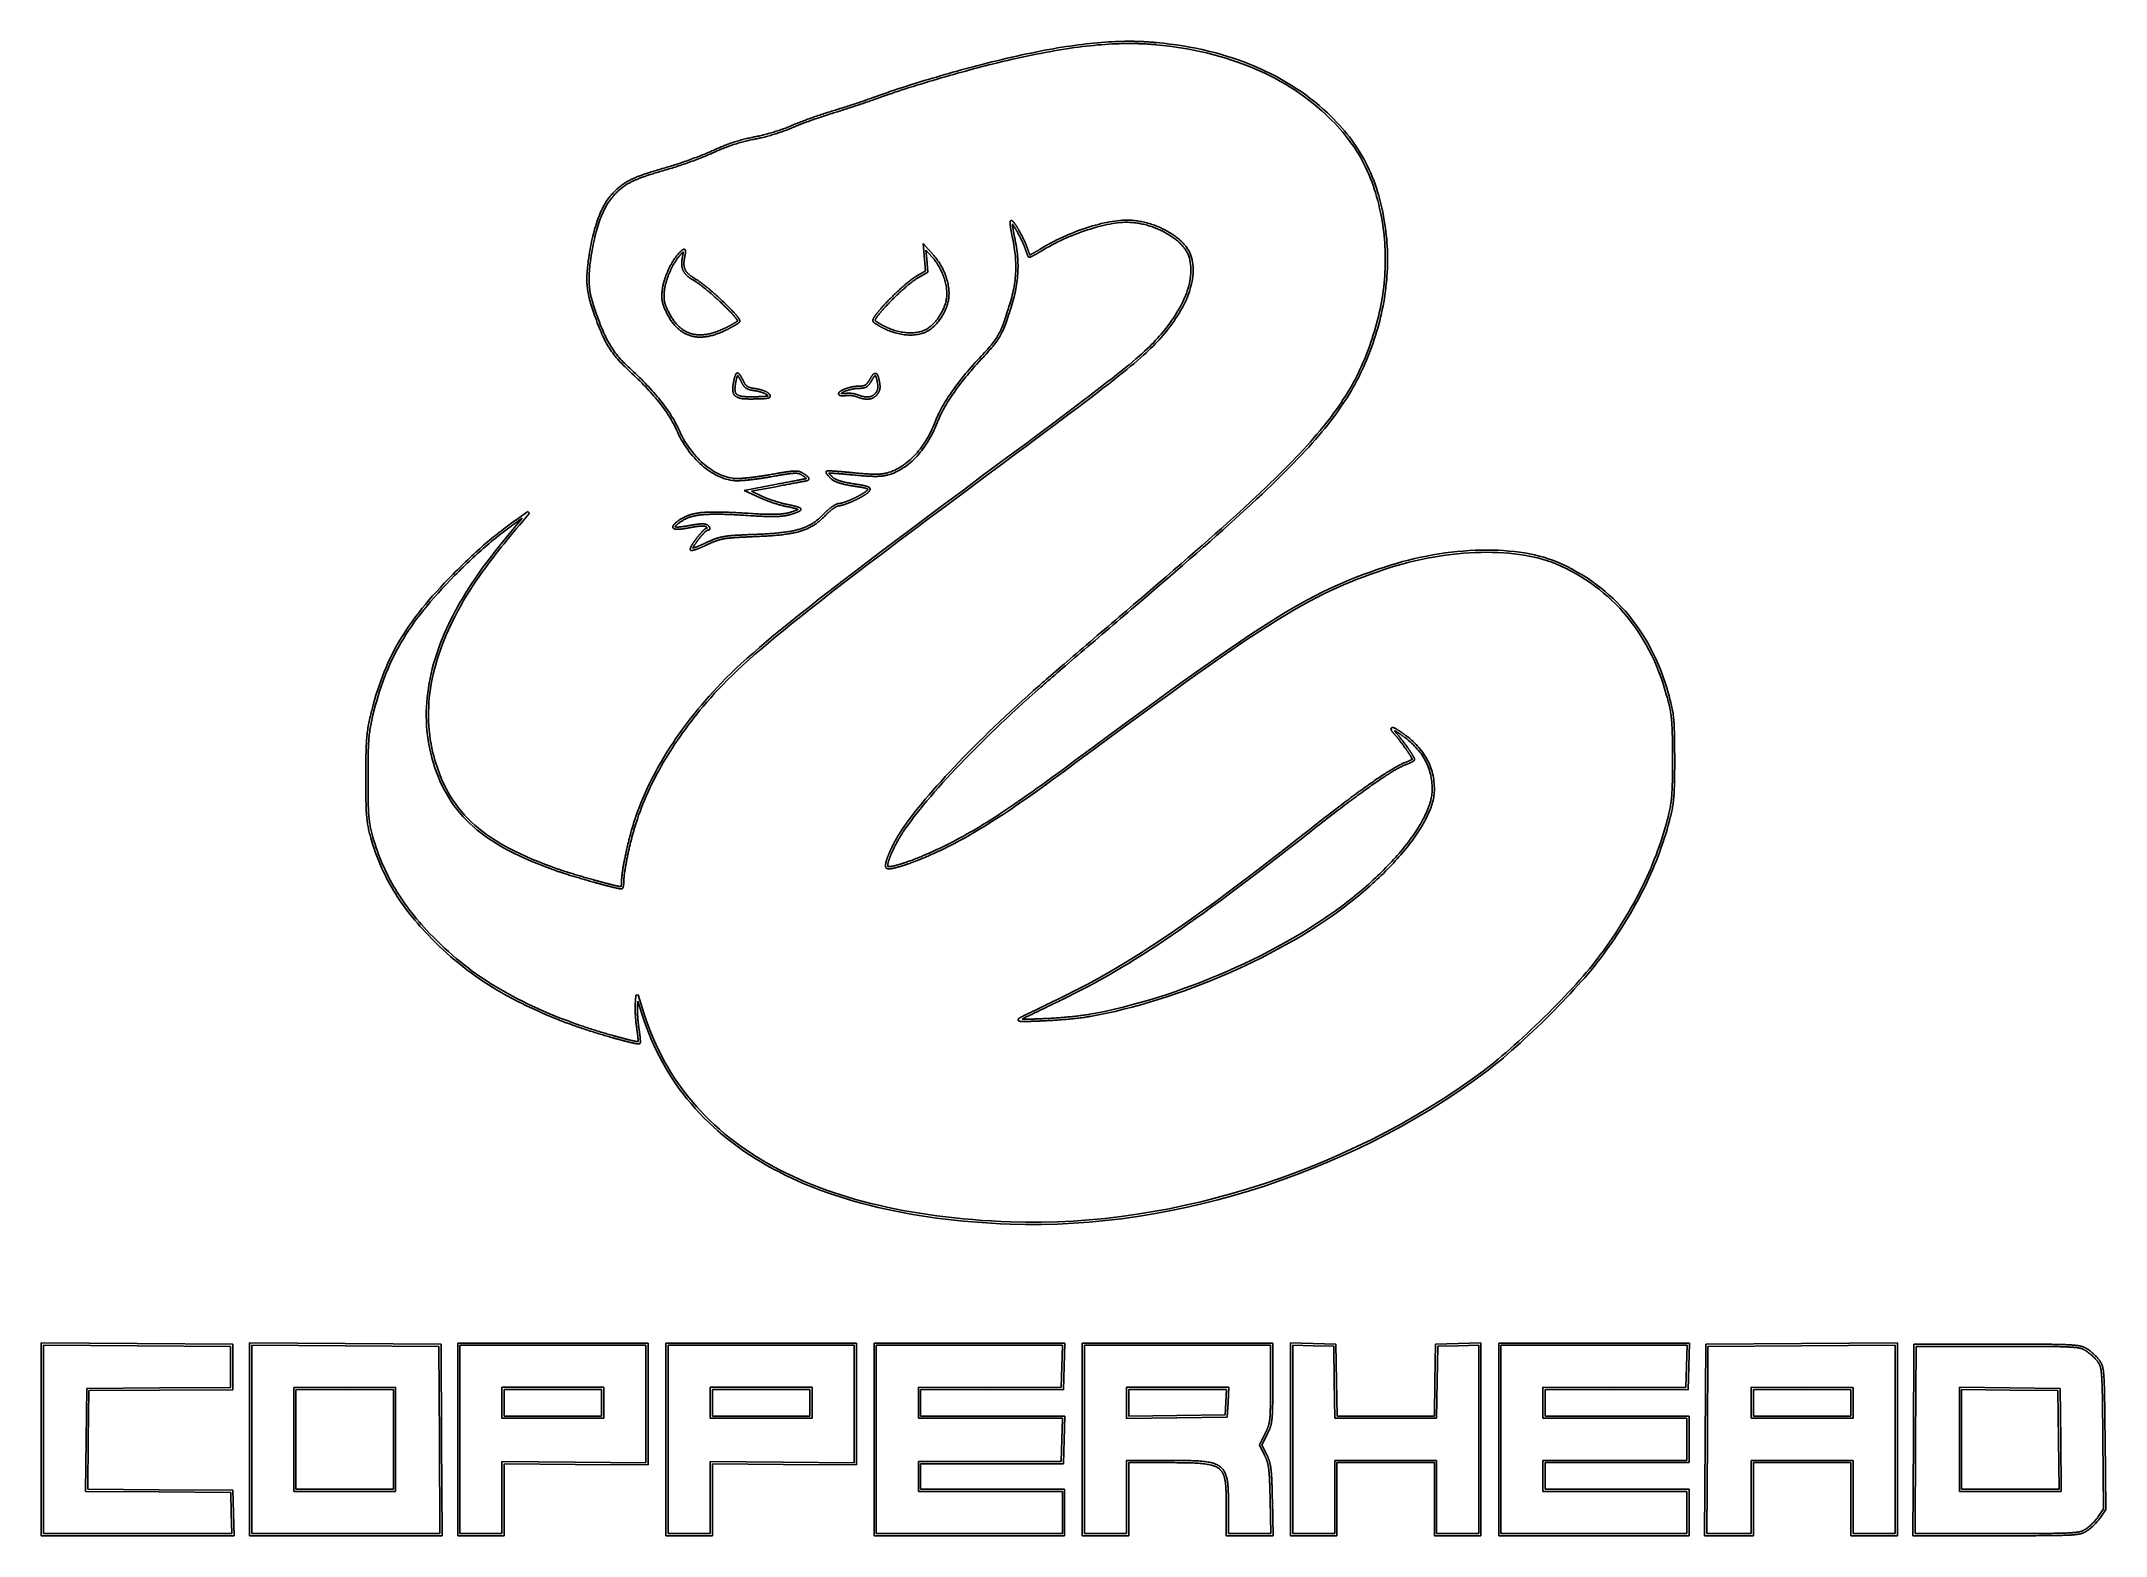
# Model space of a CAD drawing. Extents: x 0 to 745, y 0 to 539.
import ezdxf

# ---------------------------------------------------------------- set-up
doc = ezdxf.new("R2010")
doc.units = 0
doc.layers.get('0').update_dxf_attribs({"linetype": 'CONTINUOUS'})

msp = doc.modelspace()

# ---------------------------------------------------------------- linework, layer by layer
at = {"color": 7}
for p, q in [((390.11, 539.35), (390.11, 539.35)), ((390.12, 538.55), (390.12, 538.55)), ((231.49, 463.21), (231.49, 463.21)), ((231.63, 464.24), (231.63, 464.24)), ((318.14, 466.3), (318.61, 460.66)), ((321.97, 461.98), (318.14, 466.3)), ((318.14, 466.3), (318.14, 466.3)), ((319.14, 463.97), (321.37, 461.45)), ((319.41, 460.73), (319.14, 463.97)), ((319.14, 463.97), (319.14, 463.97)), ((318.96, 456.47), (315.68, 454.53)), ((316.09, 453.84), (319.8, 456.04)), ((318.61, 460.66), (318.96, 456.47)), ((319.8, 456.04), (319.41, 460.73)), ((251.08, 419.58), (251.08, 419.58)), ((251.13, 418.63), (251.13, 418.63)), ((300.85, 418.64), (300.85, 418.64)), ((300.98, 419.43), (300.98, 419.43)), ((301.42, 411.65), (301.53, 411.77)), ((301.53, 411.77), (301.53, 411.85)), ((264.73, 379.29), (253.51, 377.17)), ((253.51, 377.17), (259.28, 374.46)), ((256.09, 376.84), (264.87, 378.5)), ((259.62, 375.18), (256.09, 376.84)), ((175.37, 369.51), (170.97, 366.41)), ((171.43, 365.76), (173.31, 367.08)), ((173.31, 367.08), (171.69, 365.15)), ((172.31, 364.64), (175.91, 368.93)), ((175.91, 368.93), (175.37, 369.51)), ((487.57, 291.5), (487.57, 291.5)), ((488.35, 290.37), (488.35, 290.37)), ((214.4, 194.83), (214.16, 191.19)), ((215.18, 194.92), (214.4, 194.83)), ((217.38, 188), (215.18, 194.92)), ((214.96, 191.14), (215.06, 192.66)), ((215.06, 192.66), (216.62, 187.76)), ((-0.4, 69.22), (-0.4, 34.41)), ((34.2, 69.01), (-0.4, 69.22)), ((-0.4, 69.22), (-0.4, 69.22)), ((0.4, 68.41), (34.2, 68.21)), ((0.4, 34.41), (0.4, 68.41)), ((0.4, 68.41), (0.4, 68.41)), ((68.8, 68.8), (34.2, 69.01)), ((34.2, 68.21), (68, 68)), ((68, 68), (68, 60.57)), ((68.8, 60.57), (68.8, 68.8)), ((74.8, 69.22), (74.8, 34.41)), ((109.4, 69.01), (74.8, 69.22)), ((74.8, 69.22), (74.8, 69.22)), ((75.6, 68.41), (109.4, 68.21)), ((75.6, 34.41), (75.6, 68.41)), ((75.6, 68.41), (75.6, 68.41)), ((144, 68.8), (109.4, 69.01)), ((109.4, 68.21), (143.2, 68)), ((143.2, 68), (143.41, 34.2)), ((144.21, 34.2), (144, 68.8)), ((150, 69.2), (150, 34.4)), ((184.4, 69.2), (150, 69.2)), ((150, 69.2), (150, 69.2)), ((150.8, 68.4), (184.4, 68.4)), ((150.8, 34.4), (150.8, 68.4)), ((150.8, 68.4), (150.8, 68.4)), ((218.8, 69.2), (184.4, 69.2)), ((184.4, 68.4), (218, 68.4)), ((218, 68.4), (218, 47.18)), ((218.8, 47.18), (218.8, 69.2)), ((225.2, 69.2), (225.2, 34.4)), ((259.6, 69.2), (225.2, 69.2)), ((225.2, 69.2), (225.2, 69.2)), ((226, 68.4), (259.6, 68.4)), ((226, 34.4), (226, 68.4)), ((226, 68.4), (226, 68.4)), ((294, 69.2), (259.6, 69.2)), ((259.6, 68.4), (293.2, 68.4)), ((293.2, 68.4), (293.2, 47.18)), ((294, 47.18), (294, 69.2)), ((300.4, 69.2), (300.4, 34.4)), ((334.83, 69.2), (300.4, 69.2)), ((300.4, 69.2), (300.4, 69.2)), ((301.2, 68.4), (334.83, 68.4)), ((301.2, 34.4), (301.2, 68.4)), ((301.2, 68.4), (301.2, 68.4)), ((369.27, 69.2), (334.83, 69.2)), ((334.83, 68.4), (368.45, 68.4)), ((368.45, 68.4), (368.23, 60.77)), ((369.03, 60.74), (369.27, 69.2)), ((375.6, 69.2), (375.6, 34.4)), ((410, 69.2), (375.6, 69.2)), ((375.6, 69.2), (375.6, 69.2)), ((376.4, 68.4), (410, 68.4)), ((376.4, 34.4), (376.4, 68.4)), ((376.4, 68.4), (376.4, 68.4)), ((444.4, 69.2), (410, 69.2)), ((410, 68.4), (443.6, 68.4)), ((443.6, 68.4), (443.6, 54.54)), ((444.4, 54.54), (444.4, 69.2)), ((450.8, 69.27), (450.8, 34.43)), ((459.01, 69.03), (450.8, 69.27)), ((450.8, 69.27), (450.8, 69.27)), ((451.6, 68.45), (458.99, 68.23)), ((451.6, 34.43), (451.6, 68.45)), ((451.6, 68.45), (451.6, 68.45)), ((458.99, 68.23), (466.41, 68.01)), ((467.19, 68.79), (459.01, 69.03)), ((466.41, 68.01), (466.62, 55.39)), ((467.42, 55.41), (467.19, 68.79)), ((503.21, 68.79), (502.98, 55.41)), ((511.39, 69.03), (503.21, 68.79)), ((503.78, 55.39), (503.99, 68.01)), ((503.99, 68.01), (511.41, 68.23)), ((519.6, 69.27), (511.39, 69.03)), ((511.41, 68.23), (518.8, 68.45)), ((518.8, 68.45), (518.8, 34.43)), ((519.6, 34.43), (519.6, 69.27)), ((526, 69.2), (526, 34.4)), ((560.43, 69.2), (526, 69.2)), ((526, 69.2), (526, 69.2)), ((526.8, 68.4), (560.43, 68.4)), ((526.8, 34.4), (526.8, 68.4)), ((526.8, 68.4), (526.8, 68.4)), ((594.87, 69.2), (560.43, 69.2)), ((560.43, 68.4), (594.05, 68.4)), ((594.05, 68.4), (593.83, 60.77)), ((594.63, 60.74), (594.87, 69.2)), ((600.8, 68.8), (600.59, 34.2)), ((635.4, 69.01), (600.8, 68.8)), ((601.39, 34.2), (601.6, 68)), ((601.6, 68), (635.4, 68.21)), ((670, 69.22), (635.4, 69.01)), ((635.4, 68.21), (669.2, 68.41)), ((669.2, 68.41), (669.2, 34.41)), ((669.2, 68.41), (669.2, 68.41)), ((670, 34.41), (670, 69.22)), ((670, 69.22), (670, 69.22)), ((676, 68.8), (675.79, 34.2)), ((706, 68.8), (676, 68.8)), ((676, 68.8), (676, 68.8)), ((676.59, 34.2), (676.8, 68)), ((676.8, 68), (706, 68)), ((676.8, 68), (676.8, 68)), ((68, 60.57), (68, 53.13)), ((68.8, 52.34), (68.8, 60.57)), ((368.23, 60.77), (368.01, 53.11)), ((368.79, 52.31), (369.03, 60.74)), ((593.83, 60.77), (593.61, 53.11)), ((594.39, 52.31), (594.63, 60.74)), ((16, 52.8), (15.78, 34.22)), ((42.4, 52.97), (16, 52.8)), ((68, 53.13), (42.4, 52.97)), ((42.4, 52.17), (68.8, 52.34)), ((109.2, 53.17), (90.8, 53.09)), ((90.8, 53.09), (90.8, 34.34)), ((91.6, 52.29), (109.2, 52.37)), ((91.6, 34.34), (91.6, 52.29)), ((127.6, 53.25), (109.2, 53.17)), ((109.2, 52.37), (126.8, 52.45)), ((126.8, 52.45), (126.8, 34.42)), ((126.8, 52.45), (126.8, 52.45)), ((127.6, 34.42), (127.6, 53.25)), ((127.6, 53.25), (127.6, 53.25)), ((166, 53.2), (166, 47.6)), ((184.4, 53.2), (166, 53.2)), ((166, 53.2), (166, 53.2)), ((166.8, 52.4), (184.4, 52.4)), ((166.8, 47.6), (166.8, 52.4)), ((166.8, 52.4), (166.8, 52.4)), ((202.8, 53.2), (184.4, 53.2)), ((184.4, 52.4), (202, 52.4)), ((202, 52.4), (202, 47.6)), ((202.8, 47.6), (202.8, 53.2)), ((241.2, 53.2), (241.2, 47.6)), ((259.6, 53.2), (241.2, 53.2)), ((241.2, 53.2), (241.2, 53.2)), ((242, 52.4), (259.6, 52.4)), ((242, 47.6), (242, 52.4)), ((242, 52.4), (242, 52.4)), ((278, 53.2), (259.6, 53.2)), ((259.6, 52.4), (277.2, 52.4)), ((277.2, 52.4), (277.2, 47.6)), ((278, 47.6), (278, 53.2)), ((342.6, 53.18), (316.4, 53.24)), ((316.4, 53.24), (316.4, 47.62)), ((317.2, 47.62), (317.2, 52.44)), ((317.2, 52.44), (342.6, 52.38)), ((368.01, 53.11), (342.6, 53.18)), ((342.6, 52.38), (368.79, 52.31)), ((391.6, 53.2), (391.6, 47.58)), ((410.04, 53.2), (391.6, 53.2)), ((391.6, 53.2), (391.6, 53.2)), ((392.4, 52.4), (410.04, 52.4)), ((392.4, 47.58), (392.4, 52.4)), ((392.4, 52.4), (392.4, 52.4)), ((428.5, 53.2), (410.04, 53.2)), ((410.04, 52.4), (427.66, 52.4)), ((427.66, 52.4), (427.44, 47.82)), ((428.24, 47.78), (428.5, 53.2)), ((466.62, 55.39), (466.85, 42)), ((467.63, 42.8), (467.42, 55.41)), ((502.98, 55.41), (502.77, 42.8)), ((503.55, 42), (503.78, 55.39)), ((568.2, 53.18), (542, 53.24)), ((542, 53.24), (542, 47.62)), ((542.8, 47.62), (542.8, 52.44)), ((542.8, 52.44), (568.2, 52.38)), ((593.61, 53.11), (568.2, 53.18)), ((568.2, 52.38), (594.39, 52.31)), ((617.2, 53.25), (617.2, 47.62)), ((635.6, 53.17), (617.2, 53.25)), ((617.2, 53.25), (617.2, 53.25)), ((618, 52.45), (635.6, 52.37)), ((618, 47.62), (618, 52.45)), ((618, 52.45), (618, 52.45)), ((654, 53.09), (635.6, 53.17)), ((635.6, 52.37), (653.2, 52.29)), ((653.2, 52.29), (653.2, 47.54)), ((654, 47.54), (654, 53.09)), ((692.4, 53.24), (692.4, 34.42)), ((710.6, 53.02), (692.4, 53.24)), ((692.4, 53.24), (692.4, 53.24)), ((693.2, 52.43), (710.6, 52.22)), ((693.2, 34.42), (693.2, 52.43)), ((693.2, 52.43), (693.2, 52.43)), ((728.8, 52.8), (710.6, 53.02)), ((710.6, 52.22), (728, 52)), ((729.02, 34.2), (728.8, 52.8)), ((16.58, 34.21), (16.8, 52)), ((16.8, 52), (42.4, 52.17)), ((166, 47.6), (166, 42)), ((166.8, 42.8), (166.8, 47.6)), ((202, 47.6), (202, 42.8)), ((202.8, 42), (202.8, 47.6)), ((218, 47.18), (218, 25.96)), ((218.8, 25.15), (218.8, 47.18)), ((241.2, 47.6), (241.2, 42)), ((242, 42.8), (242, 47.6)), ((277.2, 47.6), (277.2, 42.8)), ((278, 42), (278, 47.6)), ((293.2, 47.18), (293.2, 25.96)), ((294, 25.15), (294, 47.18)), ((316.4, 47.62), (316.4, 42)), ((317.2, 42.8), (317.2, 47.62)), ((391.6, 47.58), (391.6, 41.96)), ((392.4, 42.77), (392.4, 47.58)), ((427.44, 47.82), (427.22, 43.2)), ((427.98, 42.4), (428.24, 47.78)), ((542, 47.62), (542, 42)), ((542.8, 42.8), (542.8, 47.62)), ((617.2, 47.62), (617.2, 42)), ((618, 42.8), (618, 47.62)), ((653.2, 47.54), (653.2, 42.8)), ((654, 42), (654, 47.54)), ((728, 52), (728.22, 34.2)), ((166, 42), (184.4, 42)), ((184.4, 42.8), (166.8, 42.8)), ((202, 42.8), (184.4, 42.8)), ((184.4, 42), (202.8, 42)), ((241.2, 42), (259.6, 42)), ((259.6, 42.8), (242, 42.8)), ((277.2, 42.8), (259.6, 42.8)), ((259.6, 42), (278, 42)), ((316.4, 42), (342.83, 42)), ((342.83, 42.8), (317.2, 42.8)), ((369.27, 42.8), (342.83, 42.8)), ((342.83, 42), (368.45, 42)), ((368.45, 42), (368.23, 34.21)), ((369.03, 34.19), (369.27, 42.8)), ((391.6, 41.96), (409.8, 42.18)), ((409.8, 42.98), (392.4, 42.77)), ((427.22, 43.2), (409.8, 42.98)), ((409.8, 42.18), (427.98, 42.4)), ((466.85, 42), (485.2, 42)), ((485.2, 42.8), (467.63, 42.8)), ((502.77, 42.8), (485.2, 42.8)), ((485.2, 42), (503.55, 42)), ((542, 42), (568.4, 42)), ((568.4, 42.8), (542.8, 42.8)), ((594.8, 42.8), (568.4, 42.8)), ((568.4, 42), (594, 42)), ((594, 42), (594, 34.4)), ((594.8, 34.4), (594.8, 42.8)), ((617.2, 42), (635.6, 42)), ((635.6, 42.8), (618, 42.8)), ((653.2, 42.8), (635.6, 42.8)), ((635.6, 42), (654, 42)), ((-0.4, 34.41), (-0.4, -0.4)), ((0.4, 0.4), (0.4, 34.41)), ((15.78, 34.22), (15.57, 15.62)), ((16.37, 16.42), (16.58, 34.21)), ((74.8, 34.41), (74.8, -0.4)), ((75.6, 0.4), (75.6, 34.41)), ((90.8, 34.34), (90.8, 15.6)), ((91.6, 16.4), (91.6, 34.34)), ((126.8, 34.42), (126.8, 16.4)), ((127.6, 15.6), (127.6, 34.42)), ((143.41, 34.2), (143.61, 0.4)), ((144.42, -0.4), (144.21, 34.2)), ((150, 34.4), (150, -0.4)), ((150.8, 0.4), (150.8, 34.4)), ((225.2, 34.4), (225.2, -0.4)), ((226, 0.4), (226, 34.4)), ((300.4, 34.4), (300.4, -0.4)), ((301.2, 0.4), (301.2, 34.4)), ((368.23, 34.21), (368.01, 26.4)), ((368.79, 25.6), (369.03, 34.19)), ((375.6, 34.4), (375.6, -0.4)), ((376.4, 0.4), (376.4, 34.4)), ((441.66, 36.53), (439.59, 32.44)), ((439.59, 32.44), (441.46, 28.64)), ((440.48, 32.43), (442.37, 36.17)), ((442.17, 29), (440.48, 32.43)), ((450.8, 34.43), (450.8, -0.4)), ((451.6, 0.4), (451.6, 34.43)), ((518.8, 34.43), (518.8, 0.4)), ((519.6, -0.4), (519.6, 34.43)), ((526, 34.4), (526, -0.4)), ((526.8, 0.4), (526.8, 34.4)), ((594, 34.4), (594, 26.8)), ((594.8, 26), (594.8, 34.4)), ((600.59, 34.2), (600.38, -0.4)), ((601.19, 0.4), (601.39, 34.2)), ((669.2, 34.41), (669.2, 0.4)), ((670, -0.4), (670, 34.41)), ((675.79, 34.2), (675.58, -0.4)), ((676.39, 0.4), (676.59, 34.2)), ((692.4, 34.42), (692.4, 15.6)), ((693.2, 16.4), (693.2, 34.42)), ((728.22, 34.2), (728.42, 16.4)), ((729.23, 15.6), (729.02, 34.2)), ((744.23, 34.76), (744.46, 9.25)), ((745.26, 9.01), (745.03, 34.77)), ((192.4, 26.18), (166, 26.4)), ((166, 26.4), (166, 13)), ((166.8, 13), (166.8, 25.6)), ((166.8, 25.6), (192.4, 25.38)), ((218, 25.96), (192.4, 26.18)), ((192.4, 25.38), (218.8, 25.15)), ((267.6, 26.18), (241.2, 26.4)), ((241.2, 26.4), (241.2, 13)), ((242, 13), (242, 25.6)), ((242, 25.6), (267.6, 25.38)), ((293.2, 25.96), (267.6, 26.18)), ((267.6, 25.38), (294, 25.15)), ((342.6, 26.4), (316.4, 26.4)), ((316.4, 26.4), (316.4, 21)), ((317.2, 21), (317.2, 25.6)), ((317.2, 25.6), (342.6, 25.6)), ((368.01, 26.4), (342.6, 26.4)), ((342.6, 25.6), (368.79, 25.6)), ((405.8, 26.8), (391.6, 26.8)), ((391.6, 26.8), (391.6, 13.2)), ((392.4, 13.2), (392.4, 26)), ((392.4, 26), (405.8, 26)), ((485.2, 26.8), (466.8, 26.8)), ((466.8, 26.8), (466.8, 13.2)), ((467.6, 13.2), (467.6, 26)), ((467.6, 26), (485.2, 26)), ((503.6, 26.8), (485.2, 26.8)), ((485.2, 26), (502.8, 26)), ((502.8, 26), (502.8, 13.2)), ((503.6, 13.2), (503.6, 26.8)), ((568.4, 26.8), (542, 26.8)), ((542, 26.8), (542, 21.2)), ((542.8, 21.2), (542.8, 26)), ((542.8, 26), (568.4, 26)), ((594, 26.8), (568.4, 26.8)), ((568.4, 26), (594.8, 26)), ((635.6, 26.8), (617.2, 26.8)), ((617.2, 26.8), (617.2, 13.2)), ((618, 13.2), (618, 26)), ((618, 26), (635.6, 26)), ((654, 26.8), (635.6, 26.8)), ((635.6, 26), (653.2, 26)), ((653.2, 26), (653.2, 13.2)), ((654, 13.2), (654, 26.8)), ((15.57, 15.62), (42.18, 15.41)), ((42.19, 16.21), (16.37, 16.42)), ((42.18, 15.41), (68.01, 15.2)), ((68.79, 16), (42.19, 16.21)), ((68.01, 15.2), (68.23, 7.79)), ((69.03, 7.81), (68.79, 16)), ((90.8, 15.6), (109.2, 15.6)), ((109.2, 16.4), (91.6, 16.4)), ((126.8, 16.4), (109.2, 16.4)), ((109.2, 15.6), (127.6, 15.6)), ((316.4, 21), (316.4, 15.6)), ((316.4, 15.6), (342.8, 15.6)), ((317.2, 16.4), (317.2, 21)), ((342.8, 16.4), (317.2, 16.4)), ((369.2, 16.4), (342.8, 16.4)), ((342.8, 15.6), (368.4, 15.6)), ((368.4, 15.6), (368.4, 8)), ((369.2, 8), (369.2, 16.4)), ((542, 21.2), (542, 15.6)), ((542, 15.6), (568.4, 15.6)), ((542.8, 16.4), (542.8, 21.2)), ((568.4, 16.4), (542.8, 16.4)), ((594.8, 16.4), (568.4, 16.4)), ((568.4, 15.6), (594, 15.6)), ((594, 15.6), (594, 8)), ((594.8, 8), (594.8, 16.4)), ((692.4, 15.6), (710.82, 15.6)), ((710.82, 16.4), (693.2, 16.4)), ((728.42, 16.4), (710.82, 16.4)), ((710.82, 15.6), (729.23, 15.6)), ((68.23, 7.79), (68.45, 0.4)), ((69.27, -0.4), (69.03, 7.81)), ((166, 13), (166, 0.4)), ((166.8, -0.4), (166.8, 13)), ((241.2, 13), (241.2, 0.4)), ((242, -0.4), (242, 13)), ((368.4, 8), (368.4, 0.4)), ((369.2, -0.4), (369.2, 8)), ((391.6, 13.2), (391.6, 0.4)), ((392.4, -0.4), (392.4, 13.2)), ((427.6, 10.04), (427.6, -0.4)), ((428.4, 0.4), (428.4, 10.04)), ((443.45, 12.59), (443.7, 0.4)), ((444.52, -0.4), (444.25, 12.61)), ((466.8, 13.2), (466.8, 0.4)), ((467.6, -0.4), (467.6, 13.2)), ((502.8, 13.2), (502.8, -0.4)), ((503.6, 0.4), (503.6, 13.2)), ((594, 8), (594, 0.4)), ((594.8, -0.4), (594.8, 8)), ((617.2, 13.2), (617.2, 0.4)), ((618, -0.4), (618, 13.2)), ((653.2, 13.2), (653.2, -0.4)), ((654, 0.4), (654, 13.2)), ((744.46, 9.25), (742.68, 6.61)), ((743.34, 6.16), (745.26, 9.01)), ((34.43, 0.4), (0.4, 0.4)), ((68.45, 0.4), (34.43, 0.4)), ((109.61, 0.4), (75.6, 0.4)), ((143.61, 0.4), (109.61, 0.4)), ((158.4, 0.4), (150.8, 0.4)), ((166, 0.4), (158.4, 0.4)), ((233.6, 0.4), (226, 0.4)), ((241.2, 0.4), (233.6, 0.4)), ((334.8, 0.4), (301.2, 0.4)), ((368.4, 0.4), (334.8, 0.4)), ((384, 0.4), (376.4, 0.4)), ((391.6, 0.4), (384, 0.4)), ((436.05, 0.4), (428.4, 0.4)), ((443.7, 0.4), (436.05, 0.4)), ((459.2, 0.4), (451.6, 0.4)), ((466.8, 0.4), (459.2, 0.4)), ((511.2, 0.4), (503.6, 0.4)), ((518.8, 0.4), (511.2, 0.4)), ((560.4, 0.4), (526.8, 0.4)), ((594, 0.4), (560.4, 0.4)), ((609.19, 0.4), (601.19, 0.4)), ((617.2, 0.4), (609.19, 0.4)), ((661.6, 0.4), (654, 0.4)), ((669.2, 0.4), (661.6, 0.4)), ((705.87, 0.4), (676.39, 0.4)), ((-0.4, -0.4), (34.43, -0.4)), ((34.43, -0.4), (69.27, -0.4)), ((74.8, -0.4), (109.61, -0.4)), ((109.61, -0.4), (144.42, -0.4)), ((150, -0.4), (158.4, -0.4)), ((158.4, -0.4), (166.8, -0.4)), ((225.2, -0.4), (233.6, -0.4)), ((233.6, -0.4), (242, -0.4)), ((300.4, -0.4), (334.8, -0.4)), ((334.8, -0.4), (369.2, -0.4)), ((375.6, -0.4), (384, -0.4)), ((384, -0.4), (392.4, -0.4)), ((427.6, -0.4), (436.05, -0.4)), ((436.05, -0.4), (444.52, -0.4)), ((450.8, -0.4), (459.2, -0.4)), ((459.2, -0.4), (467.6, -0.4)), ((502.8, -0.4), (511.2, -0.4)), ((511.2, -0.4), (519.6, -0.4)), ((526, -0.4), (560.4, -0.4)), ((560.4, -0.4), (594.8, -0.4)), ((600.38, -0.4), (609.19, -0.4)), ((609.19, -0.4), (618, -0.4)), ((653.2, -0.4), (661.6, -0.4)), ((661.6, -0.4), (670, -0.4)), ((675.58, -0.4), (705.87, -0.4))]:
    msp.add_line(p, q, dxfattribs=at)
for points in [[(390.11, 539.35), (388.86, 539.31), (387.59, 539.27), (386.32, 539.21), (385.03, 539.13), (383.72, 539.05), (382.4, 538.95), (381.06, 538.83), (379.71, 538.71), (378.34, 538.57), (376.95, 538.41), (375.55, 538.25), (374.13, 538.06), (372.68, 537.87), (371.22, 537.66), (369.74, 537.44), (368.24, 537.2), (366.71, 536.95), (365.17, 536.68), (363.6, 536.4), (362.01, 536.11), (360.4, 535.8), (358.77, 535.48), (357.11, 535.14), (355.42, 534.79), (353.71, 534.42), (351.98, 534.04), (350.22, 533.64), (348.43, 533.23), (346.62, 532.81), (344.78, 532.37), (342.91, 531.91)], [(343.1, 531.14), (344.96, 531.59), (346.8, 532.03), (348.61, 532.45), (350.4, 532.86), (352.15, 533.26), (353.88, 533.64), (355.59, 534), (357.27, 534.35), (358.92, 534.69), (360.55, 535.01), (362.16, 535.32), (363.74, 535.61), (365.31, 535.89), (366.84, 536.16), (368.36, 536.41), (369.86, 536.64), (371.33, 536.87), (372.79, 537.08), (374.23, 537.27), (375.64, 537.45), (377.04, 537.62), (378.42, 537.77), (379.79, 537.91), (381.13, 538.04), (382.46, 538.15), (383.78, 538.25), (385.07, 538.33), (386.36, 538.41), (387.63, 538.47), (388.88, 538.51), (390.12, 538.55)], [(402.36, 538.93), (401.98, 538.96), (401.6, 538.99), (401.22, 539.03), (400.83, 539.06), (400.45, 539.09), (400.07, 539.11), (399.68, 539.14), (399.3, 539.17), (398.91, 539.19), (398.52, 539.21), (398.13, 539.23), (397.74, 539.25), (397.35, 539.27), (396.96, 539.29), (396.57, 539.3), (396.17, 539.31), (395.77, 539.33), (395.38, 539.34), (394.98, 539.35), (394.58, 539.35), (394.18, 539.36), (393.78, 539.37), (393.38, 539.37), (392.97, 539.37), (392.57, 539.37), (392.16, 539.37), (391.75, 539.37), (391.34, 539.37), (390.93, 539.36), (390.52, 539.35), (390.11, 539.35)], [(390.12, 538.55), (390.53, 538.55), (390.94, 538.56), (391.35, 538.57), (391.76, 538.57), (392.16, 538.57), (392.57, 538.57), (392.97, 538.57), (393.37, 538.57), (393.77, 538.57), (394.17, 538.56), (394.57, 538.55), (394.96, 538.55), (395.36, 538.54), (395.75, 538.53), (396.14, 538.51), (396.54, 538.5), (396.93, 538.49), (397.32, 538.47), (397.7, 538.45), (398.09, 538.43), (398.48, 538.41), (398.86, 538.39), (399.25, 538.37), (399.63, 538.34), (400.01, 538.32), (400.39, 538.29), (400.77, 538.26), (401.15, 538.23), (401.53, 538.2), (401.91, 538.16), (402.28, 538.13)], [(402.28, 538.13), (404.7, 537.88), (407.1, 537.6), (409.47, 537.27), (411.81, 536.9), (414.13, 536.5), (416.42, 536.06), (418.68, 535.58), (420.91, 535.06), (423.11, 534.5), (425.28, 533.91), (427.43, 533.27), (429.54, 532.6), (431.63, 531.89), (433.68, 531.15), (435.7, 530.37), (437.7, 529.55), (439.66, 528.69), (441.59, 527.8), (443.48, 526.87), (445.35, 525.9), (447.18, 524.9), (448.97, 523.86), (450.74, 522.78), (452.47, 521.67), (454.16, 520.53), (455.82, 519.34), (457.45, 518.13), (459.04, 516.87), (460.59, 515.59), (462.11, 514.26), (463.59, 512.91)], [(464.13, 513.49), (462.64, 514.86), (461.11, 516.2), (459.54, 517.5), (457.93, 518.76), (456.29, 519.99), (454.62, 521.18), (452.91, 522.34), (451.16, 523.46), (449.38, 524.54), (447.57, 525.59), (445.72, 526.6), (443.84, 527.58), (441.93, 528.52), (439.99, 529.42), (438.01, 530.28), (436, 531.11), (433.96, 531.9), (431.89, 532.65), (429.79, 533.36), (427.66, 534.04), (425.5, 534.67), (423.31, 535.27), (421.1, 535.84), (418.85, 536.36), (416.58, 536.84), (414.27, 537.29), (411.94, 537.69), (409.59, 538.06), (407.2, 538.39), (404.79, 538.68), (402.36, 538.93)], [(342.91, 531.91), (341.62, 531.59), (340.3, 531.26), (338.94, 530.91), (337.56, 530.55), (336.16, 530.18), (334.73, 529.8), (333.29, 529.41), (331.83, 529.01), (330.36, 528.6), (328.88, 528.18), (327.39, 527.76), (325.9, 527.33), (324.41, 526.9), (322.93, 526.47), (321.45, 526.03), (319.98, 525.59), (318.53, 525.15), (317.08, 524.71), (315.66, 524.27), (314.26, 523.84), (312.89, 523.41), (311.54, 522.98), (310.23, 522.56), (308.95, 522.14), (307.71, 521.73), (306.5, 521.33), (305.34, 520.93), (304.23, 520.55), (303.17, 520.17), (302.16, 519.81), (301.21, 519.46)], [(301.49, 518.71), (302.43, 519.06), (303.44, 519.42), (304.49, 519.79), (305.6, 520.17), (306.76, 520.57), (307.95, 520.97), (309.19, 521.38), (310.47, 521.79), (311.78, 522.22), (313.13, 522.64), (314.5, 523.07), (315.89, 523.51), (317.31, 523.94), (318.75, 524.38), (320.21, 524.82), (321.67, 525.26), (323.15, 525.7), (324.63, 526.13), (326.12, 526.56), (327.61, 526.99), (329.09, 527.41), (330.57, 527.83), (332.04, 528.23), (333.5, 528.63), (334.94, 529.03), (336.36, 529.41), (337.77, 529.78), (339.14, 530.14), (340.49, 530.48), (341.81, 530.82), (343.1, 531.14)], [(301.21, 519.46), (300.85, 519.33), (300.47, 519.19), (300.07, 519.05), (299.66, 518.9), (299.22, 518.75), (298.77, 518.59), (298.31, 518.43), (297.83, 518.26), (297.34, 518.09), (296.83, 517.92), (296.32, 517.74), (295.79, 517.56), (295.26, 517.38), (294.72, 517.2), (294.17, 517.02), (293.62, 516.84), (293.06, 516.65), (292.51, 516.47), (291.94, 516.29), (291.38, 516.11), (290.82, 515.92), (290.26, 515.74), (289.71, 515.57), (289.15, 515.39), (288.61, 515.22), (288.06, 515.04), (287.53, 514.88), (287, 514.71), (286.49, 514.55), (285.98, 514.4), (285.48, 514.25)], [(285.72, 513.48), (286.21, 513.63), (286.72, 513.79), (287.24, 513.95), (287.77, 514.11), (288.3, 514.28), (288.85, 514.45), (289.39, 514.63), (289.95, 514.8), (290.51, 514.98), (291.07, 515.16), (291.63, 515.34), (292.19, 515.53), (292.75, 515.71), (293.31, 515.89), (293.87, 516.08), (294.42, 516.26), (294.97, 516.44), (295.51, 516.62), (296.04, 516.8), (296.57, 516.98), (297.09, 517.16), (297.59, 517.33), (298.09, 517.5), (298.57, 517.67), (299.04, 517.83), (299.49, 517.99), (299.92, 518.15), (300.34, 518.3), (300.74, 518.44), (301.13, 518.58), (301.49, 518.71)], [(270.24, 508.77), (269.91, 508.63), (269.58, 508.49), (269.22, 508.34), (268.86, 508.2), (268.48, 508.05), (268.08, 507.9), (267.68, 507.75), (267.27, 507.6), (266.84, 507.46), (266.41, 507.31), (265.97, 507.16), (265.53, 507.02), (265.08, 506.87), (264.62, 506.73), (264.16, 506.59), (263.7, 506.45), (263.24, 506.31), (262.78, 506.18), (262.31, 506.05), (261.85, 505.92), (261.39, 505.8), (260.94, 505.68), (260.48, 505.56), (260.04, 505.45), (259.6, 505.34), (259.16, 505.24), (258.73, 505.14), (258.32, 505.05), (257.91, 504.97), (257.51, 504.89), (257.13, 504.82)], [(257.27, 504.03), (257.67, 504.1), (258.07, 504.18), (258.48, 504.27), (258.91, 504.36), (259.34, 504.46), (259.78, 504.56), (260.23, 504.67), (260.68, 504.78), (261.14, 504.9), (261.6, 505.02), (262.06, 505.14), (262.53, 505.27), (263, 505.4), (263.46, 505.54), (263.93, 505.68), (264.39, 505.82), (264.86, 505.96), (265.32, 506.1), (265.77, 506.25), (266.22, 506.4), (266.66, 506.55), (267.1, 506.7), (267.53, 506.85), (267.95, 507), (268.36, 507.15), (268.76, 507.3), (269.15, 507.45), (269.52, 507.6), (269.88, 507.75), (270.23, 507.89), (270.56, 508.04)], [(285.48, 514.25), (284.99, 514.1), (284.48, 513.94), (283.97, 513.78), (283.44, 513.61), (282.91, 513.44), (282.38, 513.26), (281.84, 513.09), (281.29, 512.9), (280.75, 512.72), (280.2, 512.53), (279.65, 512.35), (279.1, 512.16), (278.56, 511.97), (278.01, 511.77), (277.48, 511.58), (276.94, 511.39), (276.41, 511.2), (275.89, 511.01), (275.38, 510.82), (274.88, 510.63), (274.38, 510.44), (273.9, 510.26), (273.43, 510.08), (272.97, 509.9), (272.53, 509.73), (272.1, 509.55), (271.69, 509.39), (271.3, 509.23), (270.93, 509.07), (270.57, 508.92), (270.24, 508.77)], [(270.56, 508.04), (270.89, 508.18), (271.24, 508.33), (271.61, 508.49), (271.99, 508.65), (272.4, 508.81), (272.82, 508.98), (273.26, 509.15), (273.71, 509.33), (274.18, 509.51), (274.66, 509.69), (275.15, 509.88), (275.65, 510.07), (276.16, 510.25), (276.68, 510.44), (277.21, 510.63), (277.74, 510.83), (278.28, 511.02), (278.82, 511.21), (279.36, 511.4), (279.91, 511.59), (280.45, 511.78), (281, 511.96), (281.54, 512.14), (282.09, 512.32), (282.62, 512.5), (283.16, 512.68), (283.69, 512.85), (284.21, 513.01), (284.72, 513.17), (285.22, 513.33), (285.72, 513.48)], [(463.59, 512.91), (464.69, 511.86), (465.75, 510.8), (466.78, 509.74), (467.78, 508.68), (468.74, 507.61), (469.68, 506.53), (470.58, 505.44), (471.45, 504.34), (472.29, 503.23), (473.09, 502.11), (473.87, 500.97), (474.62, 499.83), (475.35, 498.67), (476.04, 497.49), (476.7, 496.3), (477.34, 495.1), (477.95, 493.87), (478.53, 492.63), (479.09, 491.36), (479.62, 490.08), (480.13, 488.78), (480.61, 487.45), (481.07, 486.1), (481.5, 484.73), (481.91, 483.34), (482.3, 481.91), (482.67, 480.47), (483.01, 478.99), (483.33, 477.49), (483.63, 475.95), (483.91, 474.39)], [(484.7, 474.53), (484.42, 476.1), (484.12, 477.65), (483.79, 479.16), (483.44, 480.65), (483.07, 482.12), (482.68, 483.55), (482.26, 484.97), (481.82, 486.35), (481.36, 487.72), (480.87, 489.06), (480.36, 490.38), (479.82, 491.68), (479.25, 492.96), (478.66, 494.22), (478.04, 495.46), (477.4, 496.68), (476.72, 497.89), (476.02, 499.08), (475.29, 500.26), (474.53, 501.42), (473.74, 502.57), (472.92, 503.7), (472.07, 504.83), (471.19, 505.94), (470.28, 507.04), (469.34, 508.13), (468.36, 509.22), (467.36, 510.3), (466.32, 511.37), (465.24, 512.43), (464.13, 513.49)], [(242.23, 499.95), (241.82, 499.76), (241.39, 499.57), (240.93, 499.37), (240.46, 499.17), (239.97, 498.96), (239.46, 498.75), (238.94, 498.54), (238.4, 498.32), (237.85, 498.11), (237.29, 497.89), (236.72, 497.67), (236.14, 497.44), (235.56, 497.22), (234.96, 497), (234.36, 496.78), (233.76, 496.56), (233.15, 496.34), (232.54, 496.13), (231.93, 495.91), (231.32, 495.7), (230.72, 495.5), (230.11, 495.29), (229.51, 495.09), (228.92, 494.9), (228.33, 494.71), (227.76, 494.53), (227.19, 494.35), (226.63, 494.18), (226.08, 494.01), (225.55, 493.85), (225.03, 493.7)], [(257.13, 504.82), (256.67, 504.73), (256.21, 504.64), (255.74, 504.54), (255.27, 504.44), (254.8, 504.33), (254.33, 504.22), (253.86, 504.11), (253.38, 503.99), (252.91, 503.86), (252.43, 503.73), (251.95, 503.59), (251.47, 503.45), (250.98, 503.31), (250.5, 503.16), (250.02, 503.01), (249.53, 502.85), (249.04, 502.68), (248.56, 502.52), (248.07, 502.34), (247.58, 502.17), (247.09, 501.99), (246.61, 501.8), (246.12, 501.61), (245.63, 501.42), (245.14, 501.22), (244.66, 501.02), (244.17, 500.81), (243.68, 500.6), (243.2, 500.39), (242.71, 500.17), (242.23, 499.95)], [(242.57, 499.23), (243.05, 499.44), (243.53, 499.66), (244, 499.87), (244.49, 500.08), (244.97, 500.28), (245.45, 500.48), (245.93, 500.68), (246.41, 500.87), (246.89, 501.05), (247.38, 501.24), (247.86, 501.42), (248.34, 501.59), (248.82, 501.76), (249.3, 501.93), (249.78, 502.09), (250.26, 502.24), (250.74, 502.39), (251.22, 502.54), (251.69, 502.69), (252.17, 502.82), (252.64, 502.96), (253.11, 503.09), (253.59, 503.21), (254.05, 503.33), (254.52, 503.44), (254.98, 503.55), (255.45, 503.66), (255.91, 503.76), (256.36, 503.85), (256.82, 503.94), (257.27, 504.03)], [(225.03, 493.7), (224.45, 493.54), (223.89, 493.38), (223.34, 493.22), (222.81, 493.06), (222.29, 492.91), (221.78, 492.76), (221.28, 492.61), (220.79, 492.46), (220.31, 492.31), (219.85, 492.17), (219.4, 492.02), (218.96, 491.88), (218.52, 491.74), (218.1, 491.6), (217.69, 491.46), (217.29, 491.33), (216.9, 491.19), (216.52, 491.05), (216.15, 490.92), (215.78, 490.78), (215.43, 490.64), (215.08, 490.51), (214.74, 490.37), (214.41, 490.24), (214.09, 490.1), (213.77, 489.97), (213.46, 489.83), (213.16, 489.69), (212.87, 489.55), (212.58, 489.41), (212.3, 489.27)], [(212.66, 488.56), (212.93, 488.7), (213.21, 488.83), (213.5, 488.97), (213.79, 489.1), (214.1, 489.23), (214.4, 489.37), (214.72, 489.5), (215.04, 489.63), (215.38, 489.76), (215.72, 489.9), (216.07, 490.03), (216.43, 490.16), (216.79, 490.3), (217.17, 490.43), (217.56, 490.57), (217.95, 490.71), (218.36, 490.84), (218.78, 490.98), (219.2, 491.12), (219.64, 491.26), (220.09, 491.4), (220.55, 491.55), (221.02, 491.69), (221.51, 491.84), (222.01, 491.99), (222.51, 492.14), (223.03, 492.3), (223.57, 492.45), (224.11, 492.61), (224.67, 492.77), (225.25, 492.94)], [(225.25, 492.94), (225.77, 493.09), (226.31, 493.25), (226.86, 493.41), (227.42, 493.58), (228, 493.76), (228.58, 493.95), (229.17, 494.14), (229.76, 494.33), (230.37, 494.53), (230.97, 494.74), (231.58, 494.95), (232.19, 495.16), (232.81, 495.37), (233.42, 495.59), (234.03, 495.81), (234.63, 496.03), (235.24, 496.25), (235.83, 496.47), (236.42, 496.69), (237.01, 496.92), (237.58, 497.14), (238.15, 497.36), (238.7, 497.58), (239.24, 497.79), (239.76, 498.01), (240.28, 498.22), (240.77, 498.43), (241.25, 498.64), (241.71, 498.84), (242.15, 499.03), (242.57, 499.23)], [(212.3, 489.27), (212.02, 489.13), (211.75, 488.99), (211.49, 488.85), (211.23, 488.7), (210.97, 488.55), (210.72, 488.4), (210.48, 488.25), (210.24, 488.1), (210, 487.94), (209.77, 487.79), (209.54, 487.63), (209.32, 487.46), (209.09, 487.3), (208.88, 487.13), (208.66, 486.96), (208.45, 486.79), (208.23, 486.61), (208.02, 486.43), (207.82, 486.25), (207.61, 486.07), (207.41, 485.88), (207.2, 485.68), (207, 485.49), (206.8, 485.29), (206.6, 485.08), (206.4, 484.88), (206.19, 484.66), (205.99, 484.45), (205.79, 484.23), (205.59, 484), (205.38, 483.77)], [(205.98, 483.24), (206.18, 483.47), (206.38, 483.69), (206.58, 483.9), (206.78, 484.12), (206.97, 484.32), (207.17, 484.52), (207.36, 484.72), (207.56, 484.92), (207.75, 485.11), (207.95, 485.29), (208.15, 485.48), (208.35, 485.66), (208.54, 485.83), (208.75, 486), (208.95, 486.17), (209.15, 486.34), (209.36, 486.5), (209.57, 486.66), (209.79, 486.82), (210, 486.98), (210.22, 487.13), (210.44, 487.28), (210.67, 487.43), (210.9, 487.57), (211.14, 487.72), (211.38, 487.86), (211.62, 488.01), (211.87, 488.15), (212.13, 488.28), (212.39, 488.42), (212.66, 488.56)], [(205.38, 483.77), (205.01, 483.33), (204.64, 482.86), (204.27, 482.37), (203.92, 481.86), (203.57, 481.32), (203.23, 480.76), (202.89, 480.18), (202.57, 479.58), (202.25, 478.96), (201.94, 478.31), (201.63, 477.65), (201.34, 476.96), (201.05, 476.25), (200.77, 475.52), (200.49, 474.77), (200.23, 474), (199.97, 473.2), (199.72, 472.39), (199.47, 471.56), (199.24, 470.71), (199.01, 469.84), (198.79, 468.94), (198.58, 468.03), (198.38, 467.1), (198.18, 466.15), (197.99, 465.19), (197.81, 464.2), (197.64, 463.19), (197.48, 462.17), (197.33, 461.13), (197.18, 460.07)], [(197.97, 459.96), (198.12, 461.02), (198.27, 462.05), (198.43, 463.06), (198.61, 464.06), (198.78, 465.04), (198.97, 466), (199.16, 466.94), (199.37, 467.86), (199.58, 468.76), (199.79, 469.64), (200.02, 470.5), (200.25, 471.34), (200.49, 472.16), (200.74, 472.96), (200.99, 473.74), (201.26, 474.5), (201.52, 475.24), (201.8, 475.95), (202.08, 476.65), (202.37, 477.32), (202.67, 477.97), (202.97, 478.6), (203.28, 479.21), (203.6, 479.79), (203.92, 480.35), (204.25, 480.89), (204.58, 481.41), (204.93, 481.9), (205.27, 482.37), (205.63, 482.82), (205.98, 483.24)], [(349.52, 474.23), (349.52, 474.23), (349.52, 474.22), (349.52, 474.22), (349.52, 474.21), (349.52, 474.2), (349.52, 474.2), (349.52, 474.19), (349.52, 474.19), (349.51, 474.18), (349.51, 474.17), (349.51, 474.17), (349.51, 474.16), (349.51, 474.16), (349.51, 474.15), (349.51, 474.14), (349.51, 474.14), (349.51, 474.13), (349.51, 474.13), (349.51, 474.12), (349.51, 474.12), (349.51, 474.11), (349.51, 474.1), (349.5, 474.1), (349.5, 474.09), (349.5, 474.09), (349.5, 474.08), (349.5, 474.08), (349.5, 474.07), (349.5, 474.06), (349.5, 474.06), (349.5, 474.05)], [(349.5, 474.05), (349.5, 474.04), (349.5, 474.03), (349.5, 474.02), (349.5, 474), (349.5, 473.99), (349.5, 473.98), (349.5, 473.97), (349.5, 473.95), (349.5, 473.94), (349.5, 473.93), (349.5, 473.91), (349.5, 473.9), (349.5, 473.89), (349.5, 473.87), (349.5, 473.86), (349.5, 473.85), (349.5, 473.83), (349.5, 473.82), (349.5, 473.8), (349.5, 473.79), (349.5, 473.78), (349.5, 473.76), (349.5, 473.75), (349.5, 473.73), (349.5, 473.72), (349.51, 473.7), (349.51, 473.68), (349.51, 473.67), (349.51, 473.65), (349.51, 473.64), (349.51, 473.62)], [(349.51, 473.62), (349.51, 473.59), (349.52, 473.55), (349.52, 473.52), (349.52, 473.48), (349.52, 473.45), (349.53, 473.41), (349.53, 473.37), (349.53, 473.34), (349.54, 473.3), (349.54, 473.26), (349.55, 473.22), (349.55, 473.18), (349.56, 473.14), (349.56, 473.1), (349.56, 473.05), (349.57, 473.01), (349.58, 472.97), (349.58, 472.92), (349.59, 472.88), (349.59, 472.83), (349.6, 472.79), (349.6, 472.74), (349.61, 472.69), (349.62, 472.65), (349.62, 472.6), (349.63, 472.55), (349.64, 472.5), (349.64, 472.45), (349.65, 472.4), (349.66, 472.35), (349.67, 472.3)], [(349.66, 474.49), (349.65, 474.48), (349.64, 474.47), (349.63, 474.46), (349.62, 474.45), (349.61, 474.44), (349.6, 474.43), (349.6, 474.42), (349.59, 474.41), (349.58, 474.4), (349.58, 474.39), (349.57, 474.38), (349.57, 474.37), (349.56, 474.37), (349.56, 474.36), (349.56, 474.35), (349.55, 474.34), (349.55, 474.33), (349.55, 474.32), (349.54, 474.32), (349.54, 474.31), (349.54, 474.3), (349.54, 474.29), (349.54, 474.29), (349.53, 474.28), (349.53, 474.27), (349.53, 474.27), (349.53, 474.26), (349.53, 474.25), (349.53, 474.25), (349.53, 474.24), (349.52, 474.23)], [(349.98, 474.63), (349.97, 474.63), (349.96, 474.63), (349.95, 474.63), (349.94, 474.63), (349.92, 474.62), (349.91, 474.62), (349.9, 474.62), (349.89, 474.62), (349.88, 474.61), (349.87, 474.61), (349.86, 474.61), (349.85, 474.6), (349.84, 474.6), (349.82, 474.6), (349.81, 474.59), (349.8, 474.59), (349.79, 474.58), (349.78, 474.58), (349.77, 474.57), (349.76, 474.57), (349.75, 474.56), (349.74, 474.55), (349.73, 474.55), (349.72, 474.54), (349.71, 474.53), (349.7, 474.53), (349.69, 474.52), (349.68, 474.51), (349.67, 474.51), (349.67, 474.5), (349.66, 474.49)], [(349.67, 472.3), (349.68, 472.19), (349.7, 472.08), (349.71, 471.98), (349.73, 471.86), (349.75, 471.75), (349.77, 471.63), (349.79, 471.52), (349.81, 471.4), (349.83, 471.28), (349.85, 471.15), (349.87, 471.03), (349.89, 470.9), (349.91, 470.78), (349.94, 470.65), (349.96, 470.52), (349.99, 470.38), (350.01, 470.25), (350.04, 470.12), (350.06, 469.98), (350.09, 469.84), (350.11, 469.7), (350.14, 469.56), (350.17, 469.42), (350.2, 469.28), (350.23, 469.14), (350.25, 468.99), (350.28, 468.85), (350.31, 468.7), (350.34, 468.56), (350.38, 468.41), (350.41, 468.26)], [(350.23, 474.58), (350.22, 474.58), (350.22, 474.58), (350.21, 474.59), (350.21, 474.59), (350.2, 474.59), (350.19, 474.59), (350.18, 474.6), (350.18, 474.6), (350.17, 474.6), (350.16, 474.6), (350.16, 474.61), (350.15, 474.61), (350.14, 474.61), (350.13, 474.61), (350.12, 474.62), (350.12, 474.62), (350.11, 474.62), (350.1, 474.62), (350.09, 474.62), (350.08, 474.62), (350.07, 474.63), (350.07, 474.63), (350.06, 474.63), (350.05, 474.63), (350.04, 474.63), (350.03, 474.63), (350.02, 474.63), (350.01, 474.63), (350, 474.63), (349.99, 474.63), (349.98, 474.63)], [(350.54, 474.35), (350.53, 474.36), (350.52, 474.37), (350.51, 474.38), (350.5, 474.39), (350.49, 474.4), (350.49, 474.4), (350.48, 474.41), (350.47, 474.42), (350.46, 474.43), (350.45, 474.44), (350.44, 474.44), (350.43, 474.45), (350.42, 474.46), (350.41, 474.47), (350.4, 474.47), (350.39, 474.48), (350.38, 474.49), (350.37, 474.5), (350.36, 474.5), (350.35, 474.51), (350.34, 474.52), (350.33, 474.52), (350.32, 474.53), (350.31, 474.54), (350.3, 474.54), (350.29, 474.55), (350.28, 474.55), (350.27, 474.56), (350.26, 474.57), (350.24, 474.57), (350.23, 474.58)], [(350.46, 472.41), (350.45, 472.45), (350.45, 472.48), (350.44, 472.52), (350.44, 472.55), (350.43, 472.59), (350.43, 472.62), (350.42, 472.65), (350.42, 472.69), (350.42, 472.72), (350.41, 472.75), (350.41, 472.78), (350.4, 472.81), (350.4, 472.84), (350.4, 472.87), (350.39, 472.9), (350.39, 472.93), (350.39, 472.95), (350.39, 472.98), (350.38, 473.01), (350.38, 473.04), (350.38, 473.06), (350.37, 473.09), (350.37, 473.12), (350.37, 473.14), (350.37, 473.17), (350.36, 473.2), (350.36, 473.22), (350.36, 473.25), (350.36, 473.27), (350.35, 473.3), (350.35, 473.33)], [(350.35, 473.33), (350.36, 473.32), (350.36, 473.31), (350.37, 473.31), (350.37, 473.3), (350.38, 473.29), (350.38, 473.29), (350.39, 473.28), (350.39, 473.28), (350.39, 473.27), (350.4, 473.27), (350.4, 473.26), (350.41, 473.26), (350.41, 473.25), (350.42, 473.25), (350.42, 473.24), (350.43, 473.24), (350.43, 473.23), (350.43, 473.23), (350.44, 473.22), (350.44, 473.22), (350.45, 473.21), (350.45, 473.2), (350.46, 473.2), (350.46, 473.19), (350.47, 473.19), (350.47, 473.18), (350.48, 473.17), (350.48, 473.17), (350.49, 473.16), (350.49, 473.15), (350.5, 473.14)], [(351.19, 468.43), (351.16, 468.57), (351.13, 468.72), (351.1, 468.87), (351.07, 469.01), (351.04, 469.15), (351.01, 469.3), (350.98, 469.44), (350.95, 469.58), (350.93, 469.72), (350.9, 469.86), (350.87, 469.99), (350.85, 470.13), (350.82, 470.26), (350.8, 470.4), (350.77, 470.53), (350.75, 470.66), (350.73, 470.79), (350.7, 470.92), (350.68, 471.04), (350.66, 471.17), (350.64, 471.29), (350.62, 471.41), (350.6, 471.53), (350.58, 471.65), (350.56, 471.76), (350.54, 471.88), (350.52, 471.99), (350.51, 472.1), (350.49, 472.2), (350.47, 472.31), (350.46, 472.41)], [(350.5, 473.14), (350.54, 473.08), (350.58, 473.02), (350.63, 472.96), (350.67, 472.9), (350.72, 472.83), (350.76, 472.76), (350.81, 472.7), (350.85, 472.62), (350.9, 472.55), (350.95, 472.48), (351, 472.4), (351.05, 472.33), (351.09, 472.25), (351.14, 472.17), (351.19, 472.09), (351.25, 472.01), (351.3, 471.93), (351.35, 471.84), (351.4, 471.76), (351.45, 471.67), (351.51, 471.58), (351.56, 471.49), (351.61, 471.4), (351.67, 471.31), (351.72, 471.22), (351.77, 471.13), (351.83, 471.03), (351.88, 470.94), (351.94, 470.84), (351.99, 470.75), (352.05, 470.65)], [(351.15, 473.61), (351.13, 473.64), (351.11, 473.67), (351.08, 473.7), (351.06, 473.73), (351.04, 473.76), (351.02, 473.78), (351, 473.81), (350.98, 473.84), (350.96, 473.87), (350.94, 473.89), (350.92, 473.92), (350.9, 473.95), (350.88, 473.97), (350.86, 474), (350.84, 474.02), (350.82, 474.04), (350.8, 474.07), (350.78, 474.09), (350.76, 474.11), (350.74, 474.14), (350.72, 474.16), (350.7, 474.18), (350.69, 474.2), (350.67, 474.22), (350.65, 474.24), (350.63, 474.26), (350.61, 474.28), (350.59, 474.3), (350.58, 474.32), (350.56, 474.34), (350.54, 474.35)], [(352.74, 471.05), (352.69, 471.14), (352.63, 471.24), (352.58, 471.34), (352.52, 471.43), (352.47, 471.53), (352.41, 471.62), (352.36, 471.72), (352.3, 471.81), (352.25, 471.9), (352.19, 471.99), (352.14, 472.08), (352.09, 472.17), (352.03, 472.26), (351.98, 472.34), (351.93, 472.43), (351.87, 472.51), (351.82, 472.6), (351.77, 472.68), (351.72, 472.76), (351.67, 472.84), (351.62, 472.91), (351.57, 472.99), (351.52, 473.06), (351.47, 473.14), (351.43, 473.21), (351.38, 473.28), (351.33, 473.35), (351.29, 473.42), (351.24, 473.48), (351.19, 473.55), (351.15, 473.61)], [(352.05, 470.65), (352.16, 470.45), (352.27, 470.26), (352.38, 470.05), (352.49, 469.85), (352.6, 469.65), (352.71, 469.44), (352.82, 469.23), (352.93, 469.02), (353.04, 468.81), (353.15, 468.6), (353.26, 468.4), (353.36, 468.19), (353.47, 467.98), (353.57, 467.77), (353.67, 467.56), (353.77, 467.35), (353.87, 467.15), (353.96, 466.95), (354.06, 466.75), (354.15, 466.55), (354.23, 466.35), (354.32, 466.16), (354.4, 465.97), (354.48, 465.79), (354.56, 465.61), (354.63, 465.43), (354.7, 465.26), (354.76, 465.09), (354.82, 464.93), (354.88, 464.77), (354.93, 464.62)], [(355.69, 464.87), (355.63, 465.04), (355.57, 465.2), (355.51, 465.37), (355.44, 465.55), (355.37, 465.73), (355.3, 465.92), (355.22, 466.1), (355.14, 466.29), (355.05, 466.49), (354.96, 466.69), (354.87, 466.89), (354.78, 467.09), (354.69, 467.29), (354.59, 467.5), (354.49, 467.71), (354.39, 467.92), (354.29, 468.13), (354.18, 468.34), (354.08, 468.55), (353.97, 468.76), (353.86, 468.98), (353.75, 469.19), (353.64, 469.4), (353.53, 469.61), (353.42, 469.82), (353.31, 470.03), (353.19, 470.24), (353.08, 470.44), (352.97, 470.65), (352.86, 470.85), (352.74, 471.05)], [(391.71, 474.8), (390.89, 474.79), (390.05, 474.75), (389.18, 474.68), (388.28, 474.58), (387.35, 474.46), (386.41, 474.32), (385.44, 474.15), (384.46, 473.96), (383.46, 473.74), (382.44, 473.51), (381.41, 473.24), (380.36, 472.96), (379.31, 472.66), (378.24, 472.34), (377.17, 471.99), (376.09, 471.63), (375.01, 471.25), (373.93, 470.85), (372.85, 470.44), (371.76, 470), (370.68, 469.55), (369.61, 469.09), (368.53, 468.61), (367.47, 468.12), (366.42, 467.61), (365.38, 467.08), (364.35, 466.55), (363.33, 466), (362.33, 465.44), (361.35, 464.87), (360.39, 464.29)], [(360.81, 463.61), (361.76, 464.18), (362.73, 464.75), (363.72, 465.3), (364.72, 465.84), (365.74, 466.37), (366.78, 466.88), (367.82, 467.39), (368.87, 467.88), (369.94, 468.35), (371, 468.81), (372.08, 469.25), (373.15, 469.68), (374.23, 470.09), (375.3, 470.49), (376.37, 470.87), (377.44, 471.22), (378.5, 471.56), (379.55, 471.88), (380.59, 472.18), (381.63, 472.46), (382.64, 472.72), (383.65, 472.95), (384.63, 473.17), (385.6, 473.36), (386.55, 473.52), (387.47, 473.67), (388.38, 473.79), (389.25, 473.88), (390.1, 473.95), (390.92, 473.99), (391.71, 474)], [(406.06, 470.91), (405.64, 471.14), (405.22, 471.36), (404.79, 471.57), (404.36, 471.78), (403.92, 471.98), (403.48, 472.18), (403.03, 472.37), (402.58, 472.56), (402.13, 472.74), (401.67, 472.91), (401.21, 473.07), (400.75, 473.23), (400.28, 473.39), (399.81, 473.53), (399.34, 473.67), (398.87, 473.8), (398.39, 473.93), (397.92, 474.04), (397.44, 474.15), (396.96, 474.25), (396.48, 474.34), (396, 474.43), (395.52, 474.51), (395.05, 474.57), (394.57, 474.63), (394.09, 474.68), (393.61, 474.72), (393.13, 474.76), (392.66, 474.78), (392.18, 474.8), (391.71, 474.8)], [(391.71, 474), (392.17, 474), (392.62, 473.98), (393.09, 473.96), (393.55, 473.93), (394.01, 473.89), (394.47, 473.84), (394.94, 473.78), (395.41, 473.71), (395.87, 473.64), (396.34, 473.56), (396.8, 473.47), (397.27, 473.37), (397.73, 473.26), (398.2, 473.15), (398.66, 473.03), (399.12, 472.9), (399.58, 472.76), (400.04, 472.62), (400.49, 472.47), (400.95, 472.32), (401.4, 472.16), (401.84, 471.99), (402.28, 471.81), (402.72, 471.63), (403.16, 471.45), (403.59, 471.25), (404.02, 471.06), (404.44, 470.85), (404.85, 470.64), (405.27, 470.43), (405.67, 470.21)], [(405.67, 470.21), (406.07, 469.99), (406.47, 469.76), (406.85, 469.52), (407.23, 469.28), (407.61, 469.04), (407.97, 468.8), (408.33, 468.54), (408.68, 468.29), (409.03, 468.03), (409.36, 467.77), (409.69, 467.51), (410.01, 467.24), (410.32, 466.97), (410.61, 466.69), (410.91, 466.42), (411.19, 466.14), (411.46, 465.86), (411.72, 465.57), (411.97, 465.29), (412.21, 465), (412.43, 464.71), (412.65, 464.42), (412.86, 464.13), (413.05, 463.84), (413.23, 463.54), (413.4, 463.25), (413.56, 462.95), (413.7, 462.66), (413.83, 462.36), (413.95, 462.07), (414.05, 461.77)], [(414.81, 462.02), (414.7, 462.35), (414.57, 462.67), (414.43, 463), (414.27, 463.32), (414.1, 463.64), (413.92, 463.95), (413.73, 464.27), (413.52, 464.58), (413.31, 464.89), (413.08, 465.2), (412.84, 465.51), (412.58, 465.81), (412.32, 466.11), (412.05, 466.41), (411.77, 466.7), (411.47, 467), (411.17, 467.28), (410.86, 467.57), (410.54, 467.85), (410.2, 468.13), (409.87, 468.4), (409.52, 468.67), (409.16, 468.94), (408.8, 469.2), (408.43, 469.46), (408.05, 469.71), (407.66, 469.96), (407.27, 470.21), (406.87, 470.45), (406.47, 470.68), (406.06, 470.91)], [(483.91, 474.39), (484.12, 473.11), (484.31, 471.81), (484.48, 470.52), (484.62, 469.22), (484.75, 467.91), (484.85, 466.6), (484.94, 465.28), (485, 463.96), (485.04, 462.64), (485.06, 461.31), (485.06, 459.99), (485.04, 458.66), (485, 457.32), (484.94, 455.99), (484.85, 454.65), (484.75, 453.31), (484.63, 451.97), (484.48, 450.64), (484.31, 449.3), (484.13, 447.96), (483.92, 446.62), (483.69, 445.28), (483.45, 443.94), (483.18, 442.61), (482.89, 441.27), (482.58, 439.94), (482.25, 438.61), (481.9, 437.28), (481.53, 435.96), (481.14, 434.64), (480.72, 433.32)], [(481.49, 433.08), (481.9, 434.41), (482.3, 435.74), (482.67, 437.07), (483.02, 438.41), (483.36, 439.75), (483.67, 441.1), (483.96, 442.44), (484.23, 443.79), (484.48, 445.14), (484.71, 446.49), (484.92, 447.84), (485.11, 449.19), (485.28, 450.54), (485.42, 451.89), (485.55, 453.25), (485.65, 454.59), (485.74, 455.94), (485.8, 457.29), (485.84, 458.64), (485.86, 459.98), (485.86, 461.32), (485.84, 462.66), (485.8, 463.99), (485.74, 465.33), (485.65, 466.65), (485.55, 467.98), (485.42, 469.3), (485.27, 470.61), (485.1, 471.92), (484.91, 473.23), (484.7, 474.53)], [(230.32, 463.27), (230.18, 463.14), (230.04, 463), (229.9, 462.86), (229.76, 462.71), (229.62, 462.56), (229.48, 462.4), (229.34, 462.23), (229.2, 462.06), (229.06, 461.89), (228.92, 461.7), (228.78, 461.52), (228.64, 461.33), (228.51, 461.13), (228.37, 460.94), (228.23, 460.73), (228.1, 460.52), (227.96, 460.31), (227.83, 460.1), (227.7, 459.88), (227.57, 459.66), (227.44, 459.43), (227.31, 459.21), (227.18, 458.97), (227.05, 458.74), (226.92, 458.5), (226.8, 458.27), (226.68, 458.02), (226.55, 457.78), (226.43, 457.54), (226.32, 457.29), (226.2, 457.04)], [(226.92, 456.7), (227.04, 456.95), (227.15, 457.19), (227.27, 457.43), (227.39, 457.66), (227.51, 457.9), (227.63, 458.13), (227.76, 458.36), (227.88, 458.59), (228.01, 458.81), (228.13, 459.04), (228.26, 459.25), (228.39, 459.47), (228.52, 459.68), (228.65, 459.89), (228.78, 460.09), (228.91, 460.29), (229.04, 460.49), (229.17, 460.68), (229.3, 460.87), (229.44, 461.05), (229.57, 461.22), (229.7, 461.4), (229.83, 461.56), (229.96, 461.72), (230.09, 461.88), (230.22, 462.03), (230.35, 462.17), (230.48, 462.31), (230.61, 462.44), (230.73, 462.56), (230.86, 462.68)], [(231.23, 464.04), (231.21, 464.03), (231.18, 464.01), (231.16, 463.99), (231.14, 463.97), (231.11, 463.95), (231.09, 463.93), (231.06, 463.91), (231.03, 463.89), (231.01, 463.87), (230.98, 463.85), (230.95, 463.83), (230.93, 463.8), (230.9, 463.78), (230.87, 463.76), (230.84, 463.73), (230.81, 463.71), (230.78, 463.68), (230.75, 463.65), (230.72, 463.63), (230.69, 463.6), (230.66, 463.57), (230.63, 463.55), (230.6, 463.52), (230.56, 463.49), (230.53, 463.46), (230.5, 463.43), (230.46, 463.4), (230.43, 463.36), (230.39, 463.33), (230.36, 463.3), (230.32, 463.27)], [(230.86, 462.68), (230.88, 462.7), (230.91, 462.72), (230.94, 462.75), (230.96, 462.77), (230.99, 462.79), (231.01, 462.81), (231.03, 462.83), (231.06, 462.85), (231.08, 462.87), (231.1, 462.89), (231.12, 462.91), (231.14, 462.93), (231.17, 462.95), (231.19, 462.96), (231.21, 462.98), (231.22, 463), (231.24, 463.01), (231.26, 463.03), (231.28, 463.04), (231.3, 463.06), (231.32, 463.07), (231.33, 463.09), (231.35, 463.1), (231.37, 463.12), (231.39, 463.13), (231.4, 463.15), (231.42, 463.16), (231.44, 463.17), (231.45, 463.19), (231.47, 463.2), (231.49, 463.21)], [(231.48, 463.14), (231.48, 463.11), (231.47, 463.07), (231.47, 463.03), (231.46, 462.99), (231.45, 462.95), (231.45, 462.91), (231.44, 462.87), (231.43, 462.83), (231.43, 462.78), (231.42, 462.74), (231.41, 462.69), (231.4, 462.64), (231.4, 462.59), (231.39, 462.55), (231.38, 462.49), (231.37, 462.44), (231.36, 462.39), (231.35, 462.34), (231.34, 462.28), (231.33, 462.22), (231.32, 462.17), (231.31, 462.11), (231.3, 462.05), (231.29, 461.99), (231.28, 461.93), (231.26, 461.86), (231.25, 461.8), (231.24, 461.73), (231.23, 461.67), (231.22, 461.6), (231.2, 461.53)], [(231.63, 464.24), (231.61, 464.23), (231.6, 464.23), (231.58, 464.23), (231.57, 464.22), (231.55, 464.22), (231.54, 464.21), (231.52, 464.21), (231.51, 464.2), (231.5, 464.2), (231.48, 464.19), (231.47, 464.19), (231.46, 464.18), (231.45, 464.17), (231.43, 464.17), (231.42, 464.16), (231.41, 464.16), (231.4, 464.15), (231.38, 464.14), (231.37, 464.13), (231.36, 464.13), (231.35, 464.12), (231.34, 464.11), (231.33, 464.11), (231.31, 464.1), (231.3, 464.09), (231.29, 464.08), (231.28, 464.07), (231.27, 464.07), (231.26, 464.06), (231.24, 464.05), (231.23, 464.04)], [(231.49, 463.21), (231.49, 463.21), (231.49, 463.21), (231.49, 463.2), (231.48, 463.2), (231.48, 463.2), (231.48, 463.2), (231.48, 463.2), (231.48, 463.19), (231.48, 463.19), (231.48, 463.19), (231.48, 463.19), (231.48, 463.19), (231.48, 463.18), (231.48, 463.18), (231.48, 463.18), (231.48, 463.18), (231.48, 463.18), (231.48, 463.17), (231.48, 463.17), (231.48, 463.17), (231.48, 463.17), (231.48, 463.17), (231.48, 463.16), (231.48, 463.16), (231.48, 463.16), (231.48, 463.16), (231.48, 463.15), (231.48, 463.15), (231.48, 463.15), (231.48, 463.15), (231.48, 463.14)], [(231.93, 464.23), (231.92, 464.23), (231.91, 464.23), (231.89, 464.24), (231.88, 464.24), (231.87, 464.24), (231.86, 464.24), (231.85, 464.25), (231.84, 464.25), (231.83, 464.25), (231.82, 464.25), (231.81, 464.25), (231.8, 464.25), (231.79, 464.25), (231.78, 464.25), (231.77, 464.25), (231.76, 464.25), (231.75, 464.25), (231.74, 464.25), (231.73, 464.25), (231.72, 464.25), (231.71, 464.25), (231.7, 464.25), (231.7, 464.25), (231.69, 464.25), (231.68, 464.25), (231.67, 464.25), (231.66, 464.24), (231.65, 464.24), (231.64, 464.24), (231.64, 464.24), (231.63, 464.24)], [(232.2, 464.02), (232.19, 464.03), (232.18, 464.04), (232.18, 464.04), (232.17, 464.05), (232.16, 464.06), (232.16, 464.07), (232.15, 464.08), (232.14, 464.09), (232.14, 464.09), (232.13, 464.1), (232.12, 464.11), (232.11, 464.12), (232.1, 464.12), (232.09, 464.13), (232.09, 464.14), (232.08, 464.14), (232.07, 464.15), (232.06, 464.16), (232.05, 464.17), (232.04, 464.17), (232.03, 464.18), (232.02, 464.18), (232.01, 464.19), (232, 464.19), (231.99, 464.2), (231.98, 464.21), (231.97, 464.21), (231.96, 464.21), (231.95, 464.22), (231.94, 464.22), (231.93, 464.23)], [(231.99, 461.38), (232, 461.45), (232.01, 461.52), (232.03, 461.59), (232.04, 461.65), (232.05, 461.72), (232.06, 461.78), (232.07, 461.84), (232.09, 461.9), (232.1, 461.96), (232.11, 462.02), (232.12, 462.08), (232.13, 462.14), (232.14, 462.19), (232.15, 462.25), (232.16, 462.3), (232.17, 462.35), (232.18, 462.41), (232.19, 462.46), (232.19, 462.51), (232.2, 462.56), (232.21, 462.61), (232.22, 462.65), (232.23, 462.7), (232.23, 462.74), (232.24, 462.79), (232.25, 462.83), (232.25, 462.88), (232.26, 462.92), (232.26, 462.96), (232.27, 463), (232.27, 463.04)], [(232.31, 463.56), (232.31, 463.57), (232.31, 463.59), (232.31, 463.6), (232.31, 463.62), (232.31, 463.63), (232.31, 463.65), (232.31, 463.66), (232.31, 463.67), (232.31, 463.69), (232.31, 463.7), (232.3, 463.72), (232.3, 463.73), (232.3, 463.75), (232.3, 463.76), (232.3, 463.78), (232.29, 463.79), (232.29, 463.8), (232.29, 463.82), (232.28, 463.83), (232.28, 463.85), (232.27, 463.86), (232.27, 463.88), (232.26, 463.89), (232.26, 463.91), (232.25, 463.92), (232.24, 463.94), (232.23, 463.96), (232.22, 463.97), (232.22, 463.99), (232.21, 464), (232.2, 464.02)], [(232.27, 463.04), (232.28, 463.06), (232.28, 463.08), (232.28, 463.1), (232.28, 463.12), (232.29, 463.13), (232.29, 463.15), (232.29, 463.17), (232.29, 463.19), (232.29, 463.21), (232.3, 463.22), (232.3, 463.24), (232.3, 463.26), (232.3, 463.28), (232.3, 463.29), (232.3, 463.31), (232.3, 463.33), (232.31, 463.34), (232.31, 463.36), (232.31, 463.38), (232.31, 463.39), (232.31, 463.41), (232.31, 463.42), (232.31, 463.44), (232.31, 463.45), (232.31, 463.47), (232.31, 463.48), (232.31, 463.5), (232.31, 463.52), (232.31, 463.53), (232.31, 463.54), (232.31, 463.56)], [(350.41, 468.26), (350.58, 467.4), (350.75, 466.54), (350.9, 465.7), (351.03, 464.87), (351.15, 464.05), (351.26, 463.24), (351.35, 462.44), (351.43, 461.64), (351.49, 460.86), (351.54, 460.08), (351.58, 459.3), (351.6, 458.53), (351.6, 457.76), (351.59, 456.99), (351.57, 456.23), (351.53, 455.47), (351.47, 454.7), (351.4, 453.94), (351.32, 453.17), (351.22, 452.41), (351.11, 451.63), (350.98, 450.86), (350.83, 450.08), (350.67, 449.29), (350.5, 448.49), (350.31, 447.69), (350.1, 446.88), (349.88, 446.06), (349.65, 445.23), (349.39, 444.39), (349.13, 443.53)], [(349.89, 443.29), (350.16, 444.15), (350.41, 445), (350.65, 445.85), (350.87, 446.68), (351.08, 447.5), (351.27, 448.32), (351.45, 449.12), (351.61, 449.93), (351.76, 450.72), (351.89, 451.51), (352.01, 452.3), (352.11, 453.08), (352.19, 453.86), (352.26, 454.64), (352.32, 455.42), (352.36, 456.2), (352.38, 456.98), (352.39, 457.76), (352.39, 458.54), (352.37, 459.33), (352.34, 460.12), (352.29, 460.91), (352.22, 461.71), (352.15, 462.52), (352.05, 463.34), (351.94, 464.16), (351.82, 464.99), (351.69, 465.83), (351.53, 466.69), (351.37, 467.55), (351.19, 468.43)], [(354.93, 464.62), (354.96, 464.54), (354.98, 464.47), (355.01, 464.4), (355.03, 464.33), (355.05, 464.25), (355.08, 464.18), (355.1, 464.11), (355.13, 464.04), (355.15, 463.97), (355.18, 463.9), (355.2, 463.83), (355.23, 463.76), (355.25, 463.69), (355.27, 463.63), (355.3, 463.56), (355.32, 463.49), (355.34, 463.43), (355.37, 463.36), (355.39, 463.3), (355.41, 463.23), (355.43, 463.17), (355.46, 463.11), (355.48, 463.05), (355.5, 462.99), (355.52, 462.93), (355.54, 462.87), (355.57, 462.81), (355.59, 462.76), (355.61, 462.7), (355.63, 462.65), (355.65, 462.59)], [(355.65, 462.59), (355.66, 462.57), (355.67, 462.54), (355.68, 462.52), (355.69, 462.49), (355.7, 462.46), (355.71, 462.44), (355.71, 462.41), (355.72, 462.39), (355.73, 462.37), (355.74, 462.34), (355.75, 462.32), (355.76, 462.3), (355.77, 462.27), (355.78, 462.25), (355.79, 462.23), (355.8, 462.21), (355.8, 462.18), (355.81, 462.16), (355.82, 462.14), (355.83, 462.12), (355.84, 462.1), (355.85, 462.08), (355.85, 462.06), (355.86, 462.04), (355.87, 462.02), (355.88, 462), (355.88, 461.98), (355.89, 461.97), (355.9, 461.95), (355.91, 461.93), (355.91, 461.91)], [(356.4, 462.88), (356.38, 462.93), (356.36, 462.98), (356.34, 463.04), (356.32, 463.09), (356.3, 463.15), (356.27, 463.21), (356.25, 463.26), (356.23, 463.32), (356.21, 463.38), (356.19, 463.44), (356.17, 463.51), (356.14, 463.57), (356.12, 463.63), (356.1, 463.7), (356.07, 463.76), (356.05, 463.83), (356.03, 463.89), (356, 463.96), (355.98, 464.03), (355.96, 464.1), (355.93, 464.16), (355.91, 464.23), (355.88, 464.3), (355.86, 464.37), (355.84, 464.44), (355.81, 464.51), (355.79, 464.58), (355.76, 464.66), (355.74, 464.73), (355.71, 464.8), (355.69, 464.87)], [(356.65, 462.22), (356.64, 462.24), (356.64, 462.25), (356.63, 462.27), (356.62, 462.29), (356.62, 462.3), (356.61, 462.32), (356.6, 462.34), (356.6, 462.36), (356.59, 462.38), (356.58, 462.4), (356.57, 462.42), (356.57, 462.44), (356.56, 462.46), (356.55, 462.48), (356.54, 462.5), (356.53, 462.52), (356.52, 462.54), (356.52, 462.56), (356.51, 462.58), (356.5, 462.61), (356.49, 462.63), (356.48, 462.65), (356.47, 462.68), (356.46, 462.7), (356.45, 462.72), (356.44, 462.75), (356.44, 462.77), (356.43, 462.8), (356.42, 462.82), (356.41, 462.85), (356.4, 462.88)], [(357.55, 462.65), (357.51, 462.63), (357.48, 462.61), (357.44, 462.6), (357.41, 462.58), (357.37, 462.56), (357.34, 462.54), (357.31, 462.53), (357.27, 462.51), (357.24, 462.49), (357.21, 462.48), (357.18, 462.46), (357.15, 462.45), (357.12, 462.43), (357.09, 462.42), (357.06, 462.4), (357.03, 462.39), (357, 462.37), (356.97, 462.36), (356.95, 462.35), (356.92, 462.34), (356.89, 462.32), (356.87, 462.31), (356.84, 462.3), (356.82, 462.29), (356.8, 462.28), (356.77, 462.27), (356.75, 462.26), (356.73, 462.25), (356.71, 462.24), (356.69, 462.23), (356.67, 462.22)], [(360.39, 464.29), (360.28, 464.23), (360.18, 464.16), (360.08, 464.1), (359.97, 464.04), (359.87, 463.98), (359.77, 463.91), (359.67, 463.85), (359.57, 463.79), (359.47, 463.73), (359.37, 463.68), (359.27, 463.62), (359.17, 463.56), (359.08, 463.51), (358.98, 463.45), (358.89, 463.4), (358.79, 463.34), (358.7, 463.29), (358.61, 463.24), (358.52, 463.19), (358.43, 463.14), (358.34, 463.09), (358.26, 463.04), (358.17, 462.99), (358.09, 462.94), (358.01, 462.9), (357.93, 462.86), (357.85, 462.81), (357.77, 462.77), (357.7, 462.73), (357.62, 462.69), (357.55, 462.65)], [(357.92, 461.94), (358, 461.98), (358.07, 462.02), (358.15, 462.07), (358.23, 462.11), (358.31, 462.15), (358.39, 462.2), (358.48, 462.24), (358.56, 462.29), (358.65, 462.34), (358.74, 462.39), (358.83, 462.44), (358.92, 462.49), (359.01, 462.54), (359.1, 462.59), (359.19, 462.65), (359.29, 462.7), (359.38, 462.76), (359.48, 462.81), (359.58, 462.87), (359.68, 462.93), (359.77, 462.99), (359.87, 463.05), (359.98, 463.11), (360.08, 463.17), (360.18, 463.23), (360.28, 463.29), (360.39, 463.35), (360.49, 463.42), (360.6, 463.48), (360.7, 463.55), (360.81, 463.61)], [(197.18, 460.07), (197.08, 459.3), (196.99, 458.55), (196.91, 457.82), (196.84, 457.12), (196.78, 456.44), (196.74, 455.77), (196.7, 455.12), (196.67, 454.49), (196.66, 453.86), (196.66, 453.25), (196.67, 452.65), (196.69, 452.05), (196.72, 451.46), (196.77, 450.87), (196.83, 450.28), (196.91, 449.69), (196.99, 449.1), (197.09, 448.5), (197.21, 447.9), (197.33, 447.29), (197.48, 446.68), (197.63, 446.05), (197.81, 445.4), (197.99, 444.74), (198.19, 444.07), (198.41, 443.38), (198.64, 442.66), (198.89, 441.92), (199.16, 441.16), (199.44, 440.37), (199.74, 439.56)], [(200.49, 439.84), (200.19, 440.65), (199.91, 441.43), (199.65, 442.18), (199.4, 442.91), (199.17, 443.61), (198.96, 444.3), (198.76, 444.96), (198.57, 445.61), (198.4, 446.24), (198.25, 446.85), (198.11, 447.46), (197.98, 448.05), (197.87, 448.63), (197.77, 449.21), (197.69, 449.79), (197.61, 450.36), (197.56, 450.93), (197.51, 451.51), (197.48, 452.08), (197.46, 452.67), (197.45, 453.26), (197.45, 453.85), (197.47, 454.46), (197.49, 455.09), (197.53, 455.72), (197.58, 456.38), (197.64, 457.05), (197.71, 457.74), (197.78, 458.46), (197.87, 459.2), (197.97, 459.96)], [(226.2, 457.04), (226.08, 456.79), (225.97, 456.54), (225.86, 456.29), (225.75, 456.03), (225.64, 455.78), (225.54, 455.52), (225.43, 455.27), (225.33, 455.01), (225.24, 454.76), (225.14, 454.5), (225.05, 454.25), (224.96, 453.99), (224.87, 453.74), (224.79, 453.48), (224.71, 453.23), (224.63, 452.98), (224.55, 452.73), (224.48, 452.48), (224.41, 452.23), (224.34, 451.98), (224.28, 451.74), (224.22, 451.5), (224.17, 451.26), (224.12, 451.02), (224.07, 450.78), (224.03, 450.55), (223.99, 450.32), (223.95, 450.09), (223.92, 449.86), (223.89, 449.64), (223.87, 449.42)], [(224.66, 449.34), (224.68, 449.55), (224.71, 449.75), (224.74, 449.97), (224.78, 450.18), (224.81, 450.4), (224.86, 450.62), (224.9, 450.85), (224.95, 451.08), (225, 451.31), (225.06, 451.54), (225.12, 451.78), (225.18, 452.02), (225.25, 452.26), (225.32, 452.5), (225.39, 452.74), (225.47, 452.99), (225.55, 453.23), (225.63, 453.48), (225.72, 453.73), (225.8, 453.98), (225.89, 454.22), (225.99, 454.47), (226.08, 454.72), (226.18, 454.97), (226.28, 455.22), (226.38, 455.47), (226.49, 455.72), (226.59, 455.97), (226.7, 456.21), (226.81, 456.46), (226.92, 456.7)], [(231.2, 461.53), (231.17, 461.33), (231.13, 461.12), (231.1, 460.92), (231.07, 460.73), (231.04, 460.53), (231.02, 460.34), (230.99, 460.16), (230.97, 459.97), (230.96, 459.79), (230.95, 459.62), (230.94, 459.44), (230.93, 459.27), (230.93, 459.1), (230.93, 458.93), (230.93, 458.77), (230.93, 458.61), (230.94, 458.45), (230.96, 458.29), (230.97, 458.14), (230.99, 457.99), (231.02, 457.84), (231.05, 457.69), (231.08, 457.54), (231.11, 457.4), (231.15, 457.26), (231.19, 457.12), (231.24, 456.98), (231.29, 456.84), (231.35, 456.71), (231.41, 456.58), (231.47, 456.44)], [(231.47, 456.44), (231.54, 456.31), (231.61, 456.18), (231.69, 456.06), (231.76, 455.93), (231.85, 455.81), (231.94, 455.69), (232.03, 455.57), (232.12, 455.45), (232.22, 455.33), (232.33, 455.21), (232.44, 455.09), (232.55, 454.98), (232.67, 454.86), (232.79, 454.75), (232.92, 454.63), (233.05, 454.52), (233.18, 454.41), (233.32, 454.29), (233.46, 454.18), (233.61, 454.07), (233.77, 453.96), (233.92, 453.84), (234.08, 453.73), (234.25, 453.62), (234.42, 453.5), (234.6, 453.39), (234.78, 453.28), (234.96, 453.16), (235.15, 453.04), (235.35, 452.93), (235.55, 452.81)], [(232.19, 456.8), (232.13, 456.91), (232.08, 457.02), (232.04, 457.14), (231.99, 457.25), (231.95, 457.37), (231.92, 457.49), (231.88, 457.61), (231.85, 457.73), (231.83, 457.86), (231.8, 457.99), (231.78, 458.12), (231.77, 458.25), (231.75, 458.38), (231.74, 458.52), (231.73, 458.66), (231.73, 458.81), (231.72, 458.95), (231.72, 459.1), (231.73, 459.26), (231.73, 459.41), (231.74, 459.57), (231.76, 459.74), (231.77, 459.91), (231.79, 460.08), (231.81, 460.25), (231.83, 460.43), (231.86, 460.61), (231.89, 460.8), (231.92, 460.99), (231.95, 461.18), (231.99, 461.38)], [(235.95, 453.5), (235.76, 453.61), (235.57, 453.73), (235.39, 453.84), (235.21, 453.95), (235.03, 454.06), (234.87, 454.17), (234.7, 454.28), (234.54, 454.39), (234.39, 454.49), (234.24, 454.6), (234.1, 454.7), (233.96, 454.81), (233.83, 454.91), (233.7, 455.02), (233.58, 455.12), (233.46, 455.23), (233.34, 455.33), (233.23, 455.43), (233.13, 455.54), (233.03, 455.64), (232.93, 455.74), (232.84, 455.85), (232.75, 455.95), (232.66, 456.05), (232.58, 456.16), (232.51, 456.26), (232.44, 456.37), (232.37, 456.48), (232.3, 456.58), (232.24, 456.69), (232.19, 456.8)], [(321.37, 461.45), (321.72, 461.05), (322.06, 460.63), (322.39, 460.21), (322.71, 459.77), (323.02, 459.33), (323.31, 458.88), (323.6, 458.42), (323.87, 457.95), (324.14, 457.48), (324.39, 457), (324.63, 456.52), (324.85, 456.03), (325.07, 455.54), (325.27, 455.04), (325.46, 454.55), (325.64, 454.05), (325.8, 453.55), (325.95, 453.04), (326.09, 452.54), (326.21, 452.04), (326.32, 451.54), (326.42, 451.04), (326.5, 450.55), (326.56, 450.05), (326.61, 449.56), (326.65, 449.08), (326.67, 448.6), (326.67, 448.13), (326.66, 447.66), (326.64, 447.19), (326.59, 446.74)], [(327.39, 446.65), (327.43, 447.13), (327.46, 447.62), (327.47, 448.12), (327.47, 448.62), (327.45, 449.13), (327.41, 449.64), (327.36, 450.15), (327.29, 450.67), (327.21, 451.18), (327.11, 451.7), (327, 452.22), (326.87, 452.75), (326.73, 453.27), (326.58, 453.79), (326.41, 454.31), (326.22, 454.83), (326.03, 455.34), (325.82, 455.86), (325.59, 456.37), (325.36, 456.87), (325.11, 457.37), (324.85, 457.87), (324.57, 458.35), (324.29, 458.84), (323.99, 459.31), (323.68, 459.78), (323.36, 460.24), (323.03, 460.69), (322.69, 461.13), (322.34, 461.56), (321.97, 461.98)], [(355.91, 461.91), (355.92, 461.9), (355.92, 461.9), (355.92, 461.89), (355.93, 461.88), (355.93, 461.87), (355.93, 461.86), (355.94, 461.85), (355.94, 461.85), (355.94, 461.84), (355.95, 461.83), (355.95, 461.82), (355.95, 461.82), (355.96, 461.81), (355.96, 461.8), (355.96, 461.79), (355.97, 461.79), (355.97, 461.78), (355.97, 461.77), (355.98, 461.77), (355.98, 461.76), (355.98, 461.75), (355.99, 461.74), (355.99, 461.74), (355.99, 461.73), (356, 461.72), (356, 461.72), (356, 461.71), (356, 461.71), (356.01, 461.7), (356.01, 461.69), (356.01, 461.69)], [(356.01, 461.69), (356.02, 461.68), (356.02, 461.68), (356.02, 461.67), (356.02, 461.66), (356.03, 461.66), (356.03, 461.65), (356.03, 461.65), (356.03, 461.64), (356.04, 461.64), (356.04, 461.63), (356.04, 461.63), (356.04, 461.62), (356.04, 461.62), (356.05, 461.61), (356.05, 461.61), (356.05, 461.6), (356.06, 461.6), (356.06, 461.59), (356.06, 461.59), (356.07, 461.58), (356.07, 461.57), (356.07, 461.57), (356.08, 461.56), (356.08, 461.56), (356.08, 461.55), (356.09, 461.54), (356.09, 461.54), (356.1, 461.53), (356.11, 461.52), (356.11, 461.51), (356.12, 461.51)], [(356.12, 461.51), (356.13, 461.49), (356.14, 461.48), (356.16, 461.46), (356.17, 461.45), (356.18, 461.44), (356.2, 461.43), (356.21, 461.42), (356.22, 461.41), (356.23, 461.4), (356.25, 461.39), (356.26, 461.38), (356.27, 461.38), (356.29, 461.37), (356.3, 461.37), (356.31, 461.36), (356.32, 461.36), (356.34, 461.36), (356.35, 461.35), (356.36, 461.35), (356.37, 461.35), (356.38, 461.35), (356.39, 461.34), (356.4, 461.34), (356.41, 461.34), (356.42, 461.34), (356.43, 461.34), (356.44, 461.34), (356.45, 461.34), (356.46, 461.34), (356.47, 461.34), (356.48, 461.34)], [(356.48, 461.34), (356.48, 461.34), (356.49, 461.34), (356.5, 461.34), (356.5, 461.34), (356.51, 461.34), (356.52, 461.34), (356.52, 461.34), (356.53, 461.34), (356.53, 461.34), (356.54, 461.34), (356.55, 461.35), (356.55, 461.35), (356.56, 461.35), (356.56, 461.35), (356.57, 461.35), (356.57, 461.35), (356.58, 461.35), (356.58, 461.35), (356.59, 461.35), (356.6, 461.35), (356.6, 461.35), (356.61, 461.36), (356.61, 461.36), (356.62, 461.36), (356.62, 461.36), (356.63, 461.36), (356.63, 461.36), (356.64, 461.36), (356.64, 461.36), (356.64, 461.37), (356.65, 461.37)], [(356.67, 462.22), (356.67, 462.22), (356.66, 462.22), (356.66, 462.22), (356.66, 462.22), (356.66, 462.22), (356.66, 462.22), (356.66, 462.22), (356.66, 462.22), (356.66, 462.22), (356.66, 462.22), (356.66, 462.22), (356.66, 462.22), (356.66, 462.22), (356.66, 462.22), (356.66, 462.22), (356.66, 462.22), (356.66, 462.22), (356.66, 462.22), (356.66, 462.22), (356.66, 462.22), (356.66, 462.22), (356.66, 462.22), (356.66, 462.22), (356.66, 462.22), (356.66, 462.22), (356.66, 462.22), (356.66, 462.22), (356.65, 462.22), (356.65, 462.22), (356.65, 462.22), (356.65, 462.22)], [(356.65, 462.22), (356.65, 462.22), (356.65, 462.22), (356.65, 462.22), (356.65, 462.22), (356.65, 462.22), (356.65, 462.22), (356.65, 462.22), (356.65, 462.22), (356.65, 462.22), (356.65, 462.22), (356.65, 462.22), (356.65, 462.22), (356.65, 462.22), (356.65, 462.22), (356.65, 462.22), (356.65, 462.22), (356.65, 462.22), (356.65, 462.22), (356.65, 462.22), (356.65, 462.22), (356.65, 462.22), (356.65, 462.22), (356.65, 462.22), (356.65, 462.22), (356.65, 462.22), (356.65, 462.22), (356.65, 462.22), (356.65, 462.22), (356.65, 462.22), (356.65, 462.22), (356.65, 462.22)], [(356.65, 461.37), (356.66, 461.37), (356.67, 461.37), (356.68, 461.37), (356.69, 461.38), (356.7, 461.38), (356.71, 461.38), (356.72, 461.39), (356.73, 461.39), (356.74, 461.39), (356.75, 461.4), (356.76, 461.4), (356.77, 461.4), (356.78, 461.41), (356.79, 461.41), (356.8, 461.41), (356.81, 461.42), (356.82, 461.42), (356.83, 461.42), (356.84, 461.43), (356.85, 461.43), (356.86, 461.44), (356.87, 461.44), (356.88, 461.45), (356.9, 461.45), (356.91, 461.45), (356.92, 461.46), (356.93, 461.46), (356.94, 461.47), (356.95, 461.47), (356.96, 461.48), (356.98, 461.48)], [(356.98, 461.48), (357, 461.49), (357.02, 461.5), (357.05, 461.51), (357.07, 461.53), (357.1, 461.54), (357.13, 461.55), (357.15, 461.56), (357.18, 461.57), (357.21, 461.59), (357.23, 461.6), (357.26, 461.61), (357.29, 461.63), (357.32, 461.64), (357.35, 461.65), (357.38, 461.67), (357.41, 461.68), (357.44, 461.7), (357.47, 461.71), (357.51, 461.73), (357.54, 461.75), (357.57, 461.76), (357.6, 461.78), (357.64, 461.8), (357.67, 461.81), (357.71, 461.83), (357.74, 461.85), (357.78, 461.87), (357.81, 461.89), (357.85, 461.91), (357.88, 461.92), (357.92, 461.94)], [(414.05, 461.77), (414.28, 461.03), (414.46, 460.27), (414.61, 459.5), (414.72, 458.72), (414.8, 457.92), (414.84, 457.1), (414.84, 456.28), (414.8, 455.44), (414.73, 454.59), (414.62, 453.72), (414.47, 452.85), (414.29, 451.96), (414.07, 451.07), (413.82, 450.16), (413.53, 449.24), (413.2, 448.32), (412.84, 447.38), (412.44, 446.44), (412.01, 445.49), (411.54, 444.53), (411.03, 443.56), (410.49, 442.58), (409.92, 441.6), (409.31, 440.62), (408.66, 439.62), (407.98, 438.63), (407.27, 437.62), (406.52, 436.62), (405.74, 435.61), (404.92, 434.59), (404.06, 433.57)], [(404.67, 433.05), (405.53, 434.08), (406.36, 435.11), (407.16, 436.13), (407.92, 437.16), (408.64, 438.17), (409.33, 439.19), (409.99, 440.2), (410.61, 441.2), (411.2, 442.2), (411.75, 443.19), (412.27, 444.18), (412.74, 445.16), (413.19, 446.13), (413.6, 447.1), (413.97, 448.06), (414.3, 449.01), (414.6, 449.95), (414.86, 450.89), (415.08, 451.81), (415.27, 452.73), (415.42, 453.63), (415.53, 454.52), (415.61, 455.41), (415.64, 456.28), (415.64, 457.14), (415.6, 457.98), (415.52, 458.82), (415.4, 459.64), (415.25, 460.45), (415.05, 461.24), (414.81, 462.02)], [(223.87, 449.42), (223.83, 449.08), (223.81, 448.75), (223.78, 448.44), (223.76, 448.13), (223.75, 447.84), (223.74, 447.55), (223.74, 447.27), (223.74, 447), (223.75, 446.73), (223.77, 446.47), (223.79, 446.21), (223.81, 445.96), (223.85, 445.71), (223.89, 445.46), (223.94, 445.21), (223.99, 444.96), (224.05, 444.71), (224.12, 444.46), (224.2, 444.2), (224.29, 443.95), (224.38, 443.68), (224.48, 443.42), (224.59, 443.14), (224.71, 442.86), (224.84, 442.57), (224.98, 442.27), (225.13, 441.96), (225.28, 441.65), (225.45, 441.32), (225.62, 440.97), (225.81, 440.62)], [(226.52, 440.99), (226.33, 441.34), (226.16, 441.68), (226, 442), (225.84, 442.31), (225.7, 442.6), (225.57, 442.89), (225.44, 443.16), (225.33, 443.43), (225.22, 443.69), (225.12, 443.94), (225.03, 444.18), (224.95, 444.42), (224.88, 444.66), (224.81, 444.89), (224.75, 445.12), (224.7, 445.35), (224.66, 445.58), (224.62, 445.81), (224.59, 446.04), (224.57, 446.28), (224.55, 446.52), (224.54, 446.76), (224.53, 447.01), (224.53, 447.27), (224.53, 447.53), (224.54, 447.81), (224.56, 448.09), (224.58, 448.38), (224.6, 448.69), (224.63, 449.01), (224.66, 449.34)], [(235.55, 452.81), (235.77, 452.68), (236, 452.53), (236.25, 452.37), (236.5, 452.2), (236.76, 452.02), (237.04, 451.83), (237.32, 451.62), (237.61, 451.41), (237.9, 451.18), (238.21, 450.95), (238.52, 450.71), (238.83, 450.46), (239.16, 450.2), (239.48, 449.94), (239.82, 449.66), (240.15, 449.38), (240.49, 449.1), (240.83, 448.81), (241.18, 448.52), (241.53, 448.22), (241.87, 447.92), (242.22, 447.61), (242.57, 447.3), (242.92, 446.99), (243.27, 446.68), (243.62, 446.36), (243.96, 446.05), (244.31, 445.73), (244.65, 445.41), (244.99, 445.1), (245.32, 444.78)], [(245.87, 445.36), (245.53, 445.68), (245.19, 446), (244.85, 446.31), (244.51, 446.63), (244.16, 446.95), (243.81, 447.27), (243.46, 447.58), (243.11, 447.9), (242.76, 448.21), (242.41, 448.51), (242.06, 448.82), (241.71, 449.12), (241.37, 449.41), (241.02, 449.71), (240.68, 449.99), (240.34, 450.27), (240.01, 450.55), (239.68, 450.82), (239.35, 451.08), (239.03, 451.33), (238.71, 451.58), (238.4, 451.81), (238.1, 452.04), (237.8, 452.26), (237.51, 452.47), (237.23, 452.67), (236.96, 452.86), (236.69, 453.04), (236.44, 453.2), (236.19, 453.36), (235.95, 453.5)], [(315.68, 454.53), (315.44, 454.38), (315.19, 454.22), (314.92, 454.04), (314.65, 453.86), (314.37, 453.66), (314.09, 453.45), (313.79, 453.23), (313.49, 453), (313.18, 452.76), (312.87, 452.51), (312.55, 452.25), (312.23, 451.99), (311.9, 451.71), (311.57, 451.43), (311.24, 451.14), (310.9, 450.85), (310.56, 450.55), (310.22, 450.24), (309.88, 449.93), (309.53, 449.61), (309.18, 449.29), (308.84, 448.97), (308.49, 448.64), (308.15, 448.31), (307.8, 447.98), (307.46, 447.65), (307.12, 447.31), (306.78, 446.98), (306.44, 446.64), (306.11, 446.31), (305.78, 445.97)], [(306.35, 445.41), (306.68, 445.75), (307.01, 446.08), (307.34, 446.41), (307.68, 446.74), (308.02, 447.08), (308.36, 447.41), (308.7, 447.74), (309.05, 448.06), (309.39, 448.39), (309.74, 448.71), (310.08, 449.03), (310.43, 449.34), (310.77, 449.65), (311.11, 449.95), (311.45, 450.25), (311.78, 450.54), (312.11, 450.83), (312.44, 451.11), (312.76, 451.38), (313.08, 451.64), (313.39, 451.89), (313.7, 452.14), (314, 452.37), (314.29, 452.6), (314.57, 452.81), (314.85, 453.01), (315.12, 453.2), (315.38, 453.38), (315.62, 453.55), (315.86, 453.7), (316.09, 453.84)], [(225.81, 440.62), (226.02, 440.23), (226.24, 439.85), (226.45, 439.48), (226.68, 439.11), (226.9, 438.76), (227.13, 438.42), (227.37, 438.09), (227.61, 437.76), (227.85, 437.45), (228.1, 437.14), (228.35, 436.85), (228.61, 436.56), (228.87, 436.28), (229.13, 436.02), (229.4, 435.76), (229.67, 435.51), (229.95, 435.28), (230.23, 435.05), (230.51, 434.83), (230.8, 434.62), (231.09, 434.42), (231.39, 434.23), (231.69, 434.05), (231.99, 433.88), (232.3, 433.72), (232.61, 433.57), (232.93, 433.43), (233.25, 433.3), (233.58, 433.18), (233.9, 433.07), (234.24, 432.97)], [(234.45, 433.74), (234.15, 433.84), (233.84, 433.94), (233.54, 434.05), (233.24, 434.17), (232.94, 434.3), (232.65, 434.44), (232.37, 434.59), (232.08, 434.75), (231.8, 434.91), (231.52, 435.09), (231.25, 435.28), (230.98, 435.47), (230.71, 435.68), (230.45, 435.89), (230.19, 436.11), (229.93, 436.35), (229.68, 436.59), (229.43, 436.84), (229.19, 437.1), (228.95, 437.37), (228.71, 437.65), (228.47, 437.94), (228.24, 438.24), (228.01, 438.55), (227.79, 438.87), (227.57, 439.2), (227.35, 439.54), (227.14, 439.89), (226.93, 440.24), (226.72, 440.61), (226.52, 440.99)], [(245.32, 444.78), (245.49, 444.62), (245.65, 444.47), (245.81, 444.31), (245.97, 444.16), (246.14, 444), (246.29, 443.85), (246.45, 443.69), (246.61, 443.54), (246.76, 443.39), (246.92, 443.23), (247.07, 443.08), (247.22, 442.93), (247.37, 442.79), (247.51, 442.64), (247.66, 442.49), (247.8, 442.35), (247.94, 442.2), (248.08, 442.06), (248.21, 441.92), (248.35, 441.78), (248.48, 441.64), (248.61, 441.51), (248.74, 441.37), (248.86, 441.24), (248.98, 441.11), (249.1, 440.98), (249.22, 440.85), (249.33, 440.72), (249.44, 440.6), (249.55, 440.48), (249.65, 440.36)], [(250.26, 440.89), (250.15, 441.01), (250.04, 441.13), (249.92, 441.26), (249.81, 441.39), (249.69, 441.52), (249.57, 441.65), (249.44, 441.78), (249.32, 441.92), (249.19, 442.05), (249.06, 442.19), (248.93, 442.33), (248.79, 442.47), (248.65, 442.62), (248.51, 442.76), (248.37, 442.91), (248.23, 443.05), (248.08, 443.2), (247.93, 443.35), (247.78, 443.5), (247.63, 443.65), (247.48, 443.8), (247.32, 443.96), (247.17, 444.11), (247.01, 444.26), (246.85, 444.42), (246.69, 444.57), (246.53, 444.73), (246.37, 444.89), (246.2, 445.04), (246.04, 445.2), (245.87, 445.36)], [(249.65, 440.36), (249.71, 440.3), (249.76, 440.24), (249.81, 440.18), (249.86, 440.13), (249.9, 440.07), (249.95, 440.01), (250, 439.96), (250.04, 439.9), (250.09, 439.85), (250.13, 439.8), (250.18, 439.74), (250.22, 439.69), (250.26, 439.64), (250.3, 439.59), (250.34, 439.54), (250.38, 439.49), (250.42, 439.44), (250.46, 439.39), (250.49, 439.34), (250.53, 439.3), (250.56, 439.25), (250.6, 439.21), (250.63, 439.16), (250.66, 439.12), (250.69, 439.08), (250.72, 439.04), (250.75, 438.99), (250.78, 438.95), (250.81, 438.91), (250.83, 438.88), (250.86, 438.84)], [(251.53, 439.28), (251.5, 439.32), (251.47, 439.36), (251.44, 439.41), (251.41, 439.45), (251.38, 439.5), (251.34, 439.54), (251.31, 439.59), (251.28, 439.64), (251.24, 439.69), (251.2, 439.73), (251.17, 439.78), (251.13, 439.83), (251.09, 439.88), (251.05, 439.93), (251.01, 439.99), (250.97, 440.04), (250.93, 440.09), (250.88, 440.14), (250.84, 440.2), (250.8, 440.25), (250.75, 440.31), (250.7, 440.36), (250.66, 440.42), (250.61, 440.47), (250.56, 440.53), (250.51, 440.59), (250.46, 440.65), (250.41, 440.71), (250.36, 440.77), (250.31, 440.83), (250.26, 440.89)], [(301.51, 441.24), (301.46, 441.17), (301.41, 441.11), (301.36, 441.04), (301.31, 440.98), (301.26, 440.92), (301.22, 440.86), (301.17, 440.8), (301.13, 440.74), (301.08, 440.68), (301.04, 440.62), (300.99, 440.56), (300.95, 440.5), (300.91, 440.44), (300.87, 440.39), (300.83, 440.33), (300.79, 440.27), (300.75, 440.22), (300.71, 440.16), (300.68, 440.11), (300.64, 440.06), (300.61, 440), (300.57, 439.95), (300.54, 439.9), (300.51, 439.85), (300.47, 439.8), (300.44, 439.75), (300.41, 439.7), (300.38, 439.65), (300.36, 439.6), (300.33, 439.56), (300.3, 439.51)], [(301, 439.12), (301.02, 439.16), (301.05, 439.2), (301.07, 439.24), (301.1, 439.29), (301.13, 439.33), (301.15, 439.37), (301.18, 439.42), (301.21, 439.47), (301.24, 439.51), (301.27, 439.56), (301.31, 439.61), (301.34, 439.66), (301.37, 439.71), (301.41, 439.76), (301.45, 439.81), (301.48, 439.87), (301.52, 439.92), (301.56, 439.97), (301.6, 440.03), (301.64, 440.09), (301.68, 440.14), (301.72, 440.2), (301.77, 440.26), (301.81, 440.31), (301.85, 440.37), (301.9, 440.43), (301.95, 440.49), (301.99, 440.55), (302.04, 440.62), (302.09, 440.68), (302.14, 440.74)], [(305.78, 445.97), (305.61, 445.81), (305.45, 445.64), (305.29, 445.47), (305.13, 445.31), (304.97, 445.14), (304.82, 444.98), (304.66, 444.82), (304.51, 444.65), (304.36, 444.49), (304.2, 444.33), (304.06, 444.17), (303.91, 444.01), (303.76, 443.85), (303.62, 443.69), (303.48, 443.54), (303.34, 443.38), (303.2, 443.23), (303.06, 443.07), (302.93, 442.92), (302.8, 442.77), (302.67, 442.63), (302.54, 442.48), (302.42, 442.33), (302.29, 442.19), (302.17, 442.05), (302.06, 441.91), (301.94, 441.77), (301.83, 441.63), (301.72, 441.5), (301.61, 441.37), (301.51, 441.24)], [(302.14, 440.74), (302.24, 440.87), (302.34, 441), (302.45, 441.13), (302.56, 441.26), (302.67, 441.4), (302.79, 441.53), (302.9, 441.67), (303.02, 441.81), (303.15, 441.96), (303.27, 442.1), (303.4, 442.25), (303.53, 442.39), (303.66, 442.54), (303.79, 442.69), (303.93, 442.85), (304.07, 443), (304.21, 443.15), (304.35, 443.31), (304.5, 443.47), (304.64, 443.62), (304.79, 443.78), (304.94, 443.94), (305.09, 444.1), (305.24, 444.27), (305.4, 444.43), (305.55, 444.59), (305.71, 444.75), (305.87, 444.92), (306.03, 445.08), (306.19, 445.25), (306.35, 445.41)], [(326.59, 446.74), (326.54, 446.34), (326.47, 445.94), (326.39, 445.53), (326.28, 445.12), (326.17, 444.71), (326.04, 444.29), (325.89, 443.87), (325.73, 443.45), (325.56, 443.03), (325.38, 442.62), (325.18, 442.2), (324.98, 441.79), (324.76, 441.38), (324.53, 440.97), (324.29, 440.57), (324.04, 440.17), (323.79, 439.79), (323.52, 439.41), (323.25, 439.03), (322.97, 438.67), (322.68, 438.32), (322.39, 437.97), (322.09, 437.64), (321.79, 437.32), (321.48, 437.02), (321.17, 436.73), (320.85, 436.45), (320.53, 436.19), (320.21, 435.95), (319.89, 435.72), (319.56, 435.51)], [(319.98, 434.83), (320.33, 435.06), (320.68, 435.3), (321.03, 435.56), (321.37, 435.84), (321.71, 436.13), (322.04, 436.43), (322.37, 436.75), (322.69, 437.09), (323.01, 437.43), (323.32, 437.79), (323.62, 438.16), (323.91, 438.54), (324.2, 438.93), (324.48, 439.32), (324.74, 439.73), (325, 440.14), (325.25, 440.56), (325.49, 440.98), (325.71, 441.41), (325.93, 441.84), (326.13, 442.28), (326.32, 442.71), (326.49, 443.15), (326.66, 443.59), (326.81, 444.04), (326.94, 444.48), (327.06, 444.92), (327.17, 445.36), (327.26, 445.79), (327.33, 446.22), (327.39, 446.65)], [(349.13, 443.53), (348.81, 442.56), (348.52, 441.64), (348.24, 440.77), (347.97, 439.96), (347.71, 439.19), (347.45, 438.46), (347.21, 437.78), (346.97, 437.13), (346.73, 436.51), (346.5, 435.93), (346.26, 435.37), (346.02, 434.84), (345.77, 434.32), (345.52, 433.83), (345.26, 433.35), (344.99, 432.88), (344.71, 432.42), (344.41, 431.96), (344.1, 431.5), (343.77, 431.04), (343.42, 430.58), (343.05, 430.11), (342.65, 429.62), (342.23, 429.12), (341.79, 428.61), (341.31, 428.07), (340.8, 427.5), (340.26, 426.91), (339.69, 426.29), (339.08, 425.63), (338.43, 424.94)], [(339.01, 424.39), (339.66, 425.09), (340.28, 425.75), (340.85, 426.38), (341.4, 426.97), (341.91, 427.55), (342.39, 428.09), (342.84, 428.62), (343.27, 429.13), (343.67, 429.62), (344.05, 430.11), (344.41, 430.59), (344.75, 431.06), (345.07, 431.53), (345.37, 432), (345.66, 432.48), (345.94, 432.96), (346.21, 433.45), (346.47, 433.96), (346.72, 434.49), (346.97, 435.04), (347.21, 435.61), (347.46, 436.2), (347.7, 436.83), (347.95, 437.49), (348.2, 438.18), (348.45, 438.92), (348.72, 439.69), (348.99, 440.52), (349.28, 441.39), (349.57, 442.31), (349.89, 443.29)], [(199.74, 439.56), (200.09, 438.61), (200.44, 437.69), (200.78, 436.82), (201.11, 435.98), (201.44, 435.17), (201.77, 434.39), (202.1, 433.64), (202.43, 432.92), (202.76, 432.23), (203.09, 431.56), (203.43, 430.91), (203.77, 430.27), (204.12, 429.66), (204.47, 429.06), (204.84, 428.48), (205.21, 427.91), (205.6, 427.35), (206, 426.79), (206.41, 426.24), (206.84, 425.7), (207.28, 425.16), (207.74, 424.62), (208.22, 424.07), (208.73, 423.53), (209.25, 422.97), (209.8, 422.42), (210.37, 421.85), (210.96, 421.27), (211.58, 420.67), (212.23, 420.06), (212.91, 419.44)], [(213.45, 420.03), (212.78, 420.65), (212.13, 421.25), (211.52, 421.84), (210.93, 422.41), (210.36, 422.97), (209.82, 423.52), (209.31, 424.07), (208.82, 424.6), (208.34, 425.13), (207.89, 425.66), (207.45, 426.19), (207.03, 426.73), (206.63, 427.26), (206.24, 427.8), (205.86, 428.35), (205.5, 428.91), (205.14, 429.48), (204.79, 430.06), (204.45, 430.66), (204.12, 431.28), (203.79, 431.92), (203.47, 432.58), (203.15, 433.26), (202.82, 433.97), (202.5, 434.71), (202.18, 435.48), (201.85, 436.28), (201.52, 437.11), (201.18, 437.98), (200.84, 438.89), (200.49, 439.84)], [(234.24, 432.97), (234.57, 432.88), (234.91, 432.8), (235.25, 432.73), (235.6, 432.67), (235.95, 432.62), (236.31, 432.58), (236.66, 432.55), (237.02, 432.53), (237.39, 432.52), (237.76, 432.52), (238.13, 432.53), (238.5, 432.55), (238.88, 432.57), (239.26, 432.61), (239.65, 432.66), (240.04, 432.72), (240.43, 432.79), (240.83, 432.87), (241.22, 432.95), (241.63, 433.05), (242.03, 433.16), (242.44, 433.27), (242.86, 433.4), (243.27, 433.54), (243.69, 433.68), (244.11, 433.84), (244.54, 434), (244.97, 434.18), (245.4, 434.36), (245.84, 434.56), (246.27, 434.76)], [(245.93, 435.48), (245.5, 435.28), (245.08, 435.1), (244.66, 434.92), (244.24, 434.75), (243.83, 434.59), (243.42, 434.44), (243.02, 434.3), (242.62, 434.16), (242.22, 434.04), (241.83, 433.93), (241.44, 433.83), (241.05, 433.73), (240.67, 433.65), (240.29, 433.58), (239.92, 433.51), (239.55, 433.45), (239.18, 433.41), (238.82, 433.37), (238.46, 433.34), (238.1, 433.33), (237.75, 433.32), (237.41, 433.32), (237.06, 433.33), (236.72, 433.35), (236.39, 433.38), (236.06, 433.41), (235.73, 433.46), (235.4, 433.52), (235.08, 433.58), (234.77, 433.66), (234.45, 433.74)], [(249.51, 437.34), (249.41, 437.28), (249.32, 437.23), (249.22, 437.17), (249.12, 437.12), (249.02, 437.06), (248.92, 437), (248.81, 436.94), (248.71, 436.89), (248.6, 436.83), (248.49, 436.77), (248.38, 436.71), (248.26, 436.65), (248.15, 436.59), (248.04, 436.53), (247.92, 436.47), (247.8, 436.41), (247.68, 436.35), (247.56, 436.29), (247.44, 436.22), (247.32, 436.16), (247.2, 436.1), (247.08, 436.04), (246.95, 435.98), (246.83, 435.92), (246.7, 435.85), (246.57, 435.79), (246.45, 435.73), (246.32, 435.67), (246.19, 435.61), (246.06, 435.54), (245.93, 435.48)], [(246.27, 434.76), (246.41, 434.82), (246.54, 434.88), (246.67, 434.95), (246.8, 435.01), (246.93, 435.07), (247.05, 435.13), (247.18, 435.2), (247.31, 435.26), (247.43, 435.32), (247.56, 435.39), (247.68, 435.45), (247.81, 435.51), (247.93, 435.57), (248.05, 435.64), (248.17, 435.7), (248.29, 435.76), (248.41, 435.82), (248.52, 435.88), (248.64, 435.94), (248.75, 436), (248.87, 436.06), (248.98, 436.12), (249.09, 436.18), (249.2, 436.24), (249.3, 436.3), (249.41, 436.36), (249.51, 436.42), (249.61, 436.48), (249.71, 436.53), (249.81, 436.59), (249.91, 436.64)], [(250.69, 438.07), (250.66, 438.05), (250.63, 438.03), (250.6, 438.01), (250.57, 437.99), (250.54, 437.97), (250.51, 437.94), (250.48, 437.92), (250.44, 437.9), (250.41, 437.88), (250.37, 437.86), (250.34, 437.83), (250.3, 437.81), (250.27, 437.79), (250.23, 437.77), (250.19, 437.74), (250.15, 437.72), (250.11, 437.69), (250.07, 437.67), (250.03, 437.65), (249.99, 437.62), (249.95, 437.6), (249.91, 437.57), (249.87, 437.55), (249.82, 437.52), (249.78, 437.49), (249.74, 437.47), (249.69, 437.44), (249.65, 437.42), (249.6, 437.39), (249.56, 437.36), (249.51, 437.34)], [(249.91, 436.64), (249.96, 436.67), (250, 436.7), (250.05, 436.73), (250.1, 436.75), (250.14, 436.78), (250.19, 436.81), (250.23, 436.83), (250.28, 436.86), (250.32, 436.88), (250.36, 436.91), (250.41, 436.94), (250.45, 436.96), (250.49, 436.99), (250.53, 437.01), (250.57, 437.04), (250.61, 437.06), (250.65, 437.09), (250.69, 437.11), (250.73, 437.13), (250.77, 437.16), (250.8, 437.18), (250.84, 437.21), (250.88, 437.23), (250.91, 437.25), (250.95, 437.28), (250.98, 437.3), (251.01, 437.32), (251.05, 437.34), (251.08, 437.36), (251.11, 437.39), (251.14, 437.41)], [(251.15, 438.44), (251.15, 438.44), (251.15, 438.44), (251.15, 438.44), (251.15, 438.44), (251.15, 438.44), (251.14, 438.43), (251.14, 438.43), (251.13, 438.42), (251.12, 438.41), (251.11, 438.41), (251.1, 438.4), (251.09, 438.39), (251.08, 438.37), (251.06, 438.36), (251.05, 438.35), (251.03, 438.34), (251.02, 438.32), (251, 438.31), (250.98, 438.29), (250.96, 438.27), (250.94, 438.26), (250.92, 438.24), (250.9, 438.22), (250.87, 438.2), (250.85, 438.18), (250.82, 438.16), (250.8, 438.15), (250.77, 438.13), (250.75, 438.11), (250.72, 438.09), (250.69, 438.07)], [(250.86, 438.84), (250.87, 438.82), (250.88, 438.8), (250.89, 438.78), (250.9, 438.77), (250.91, 438.75), (250.92, 438.73), (250.93, 438.72), (250.94, 438.7), (250.95, 438.68), (250.96, 438.67), (250.97, 438.65), (250.98, 438.63), (250.99, 438.62), (251, 438.6), (251.01, 438.59), (251.02, 438.57), (251.02, 438.56), (251.03, 438.55), (251.04, 438.53), (251.04, 438.52), (251.05, 438.51), (251.06, 438.49), (251.06, 438.48), (251.07, 438.47), (251.07, 438.46), (251.08, 438.45), (251.08, 438.44), (251.09, 438.43), (251.09, 438.42), (251.09, 438.41), (251.1, 438.4)], [(251.1, 438.4), (251.1, 438.39), (251.1, 438.38), (251.11, 438.37), (251.11, 438.37), (251.11, 438.36), (251.11, 438.36), (251.11, 438.35), (251.11, 438.35), (251.11, 438.34), (251.11, 438.34), (251.11, 438.34), (251.11, 438.34), (251.11, 438.34), (251.11, 438.34), (251.11, 438.34), (251.11, 438.34), (251.11, 438.34), (251.11, 438.34), (251.11, 438.35), (251.11, 438.35), (251.11, 438.36), (251.12, 438.36), (251.12, 438.37), (251.12, 438.37), (251.12, 438.38), (251.13, 438.39), (251.13, 438.4), (251.13, 438.41), (251.14, 438.41), (251.14, 438.43), (251.15, 438.44)], [(251.14, 437.41), (251.17, 437.43), (251.2, 437.45), (251.23, 437.47), (251.26, 437.49), (251.29, 437.51), (251.32, 437.53), (251.34, 437.55), (251.37, 437.56), (251.4, 437.58), (251.42, 437.6), (251.45, 437.62), (251.47, 437.64), (251.49, 437.65), (251.52, 437.67), (251.54, 437.69), (251.56, 437.71), (251.58, 437.73), (251.6, 437.74), (251.62, 437.76), (251.64, 437.78), (251.66, 437.8), (251.68, 437.82), (251.7, 437.84), (251.72, 437.86), (251.73, 437.88), (251.75, 437.9), (251.77, 437.92), (251.79, 437.94), (251.8, 437.97), (251.82, 437.99), (251.83, 438.02)], [(251.85, 438.68), (251.84, 438.69), (251.83, 438.71), (251.83, 438.73), (251.82, 438.75), (251.81, 438.77), (251.8, 438.79), (251.8, 438.8), (251.79, 438.82), (251.78, 438.84), (251.77, 438.86), (251.76, 438.88), (251.75, 438.9), (251.74, 438.92), (251.73, 438.94), (251.72, 438.95), (251.71, 438.97), (251.7, 438.99), (251.69, 439.01), (251.68, 439.03), (251.67, 439.05), (251.65, 439.07), (251.64, 439.09), (251.63, 439.11), (251.62, 439.13), (251.61, 439.15), (251.59, 439.17), (251.58, 439.19), (251.57, 439.21), (251.55, 439.23), (251.54, 439.26), (251.53, 439.28)], [(251.83, 438.02), (251.85, 438.04), (251.86, 438.06), (251.87, 438.09), (251.88, 438.11), (251.89, 438.13), (251.9, 438.16), (251.91, 438.18), (251.91, 438.2), (251.92, 438.22), (251.92, 438.25), (251.92, 438.27), (251.92, 438.29), (251.92, 438.31), (251.93, 438.34), (251.92, 438.36), (251.92, 438.38), (251.92, 438.4), (251.92, 438.42), (251.92, 438.44), (251.91, 438.46), (251.91, 438.48), (251.9, 438.5), (251.9, 438.52), (251.89, 438.54), (251.89, 438.56), (251.88, 438.58), (251.87, 438.6), (251.87, 438.62), (251.86, 438.64), (251.86, 438.66), (251.85, 438.68)], [(300.01, 438.85), (300.01, 438.83), (300, 438.81), (300, 438.79), (299.99, 438.77), (299.99, 438.75), (299.98, 438.73), (299.98, 438.71), (299.98, 438.69), (299.97, 438.67), (299.97, 438.64), (299.97, 438.62), (299.97, 438.6), (299.96, 438.58), (299.96, 438.56), (299.96, 438.54), (299.96, 438.51), (299.96, 438.49), (299.97, 438.47), (299.97, 438.45), (299.97, 438.43), (299.98, 438.4), (299.98, 438.38), (299.99, 438.36), (299.99, 438.34), (300, 438.32), (300.01, 438.29), (300.02, 438.27), (300.03, 438.25), (300.04, 438.23), (300.05, 438.2), (300.06, 438.18)], [(300.3, 439.51), (300.29, 439.49), (300.28, 439.46), (300.27, 439.44), (300.25, 439.42), (300.24, 439.4), (300.23, 439.37), (300.22, 439.35), (300.21, 439.33), (300.2, 439.31), (300.18, 439.29), (300.17, 439.26), (300.16, 439.24), (300.15, 439.22), (300.14, 439.2), (300.13, 439.18), (300.12, 439.16), (300.11, 439.14), (300.11, 439.12), (300.1, 439.1), (300.09, 439.07), (300.08, 439.05), (300.07, 439.03), (300.06, 439.01), (300.06, 438.99), (300.05, 438.97), (300.04, 438.95), (300.04, 438.93), (300.03, 438.91), (300.02, 438.89), (300.02, 438.87), (300.01, 438.85)], [(300.06, 438.18), (300.08, 438.16), (300.09, 438.14), (300.11, 438.11), (300.12, 438.09), (300.14, 438.07), (300.16, 438.05), (300.17, 438.03), (300.19, 438.01), (300.21, 437.99), (300.23, 437.97), (300.25, 437.95), (300.26, 437.93), (300.28, 437.91), (300.3, 437.89), (300.33, 437.87), (300.35, 437.85), (300.37, 437.83), (300.39, 437.81), (300.41, 437.79), (300.44, 437.77), (300.46, 437.75), (300.48, 437.73), (300.51, 437.71), (300.53, 437.69), (300.56, 437.67), (300.58, 437.65), (300.61, 437.63), (300.64, 437.61), (300.66, 437.59), (300.69, 437.57), (300.72, 437.55)], [(300.72, 437.55), (300.75, 437.53), (300.78, 437.5), (300.81, 437.48), (300.84, 437.46), (300.87, 437.44), (300.9, 437.41), (300.93, 437.39), (300.97, 437.37), (301, 437.35), (301.03, 437.32), (301.06, 437.3), (301.1, 437.28), (301.13, 437.25), (301.17, 437.23), (301.2, 437.21), (301.24, 437.18), (301.28, 437.16), (301.31, 437.14), (301.35, 437.11), (301.39, 437.09), (301.43, 437.06), (301.46, 437.04), (301.5, 437.01), (301.54, 436.99), (301.58, 436.96), (301.62, 436.94), (301.66, 436.91), (301.7, 436.89), (301.74, 436.86), (301.78, 436.84), (301.83, 436.81)], [(300.75, 438.6), (300.75, 438.6), (300.75, 438.59), (300.76, 438.58), (300.76, 438.58), (300.76, 438.57), (300.76, 438.57), (300.77, 438.56), (300.77, 438.56), (300.77, 438.56), (300.77, 438.56), (300.77, 438.55), (300.77, 438.55), (300.77, 438.55), (300.77, 438.55), (300.77, 438.55), (300.77, 438.55), (300.77, 438.56), (300.77, 438.56), (300.77, 438.56), (300.77, 438.56), (300.77, 438.57), (300.77, 438.57), (300.77, 438.58), (300.77, 438.58), (300.77, 438.59), (300.77, 438.6), (300.78, 438.6), (300.78, 438.61), (300.78, 438.62), (300.78, 438.63), (300.78, 438.64)], [(301.2, 438.19), (301.18, 438.21), (301.15, 438.22), (301.13, 438.24), (301.11, 438.26), (301.08, 438.28), (301.06, 438.3), (301.04, 438.32), (301.02, 438.33), (301, 438.35), (300.98, 438.37), (300.96, 438.39), (300.94, 438.4), (300.92, 438.42), (300.91, 438.43), (300.89, 438.45), (300.88, 438.46), (300.86, 438.48), (300.85, 438.49), (300.83, 438.5), (300.82, 438.52), (300.81, 438.53), (300.8, 438.54), (300.79, 438.55), (300.78, 438.56), (300.77, 438.57), (300.77, 438.58), (300.76, 438.58), (300.76, 438.59), (300.75, 438.59), (300.75, 438.6), (300.75, 438.6)], [(300.78, 438.64), (300.79, 438.65), (300.79, 438.66), (300.79, 438.67), (300.8, 438.68), (300.8, 438.69), (300.81, 438.71), (300.81, 438.72), (300.82, 438.73), (300.82, 438.75), (300.83, 438.76), (300.83, 438.77), (300.84, 438.79), (300.84, 438.8), (300.85, 438.82), (300.86, 438.83), (300.86, 438.85), (300.87, 438.86), (300.88, 438.88), (300.89, 438.9), (300.89, 438.91), (300.9, 438.93), (300.91, 438.95), (300.92, 438.97), (300.93, 438.99), (300.94, 439), (300.95, 439.02), (300.96, 439.04), (300.97, 439.06), (300.98, 439.08), (300.99, 439.1), (301, 439.12)], [(302.24, 437.5), (302.2, 437.52), (302.16, 437.55), (302.12, 437.57), (302.08, 437.6), (302.04, 437.62), (302.01, 437.64), (301.97, 437.67), (301.93, 437.69), (301.89, 437.71), (301.86, 437.74), (301.82, 437.76), (301.79, 437.78), (301.75, 437.81), (301.72, 437.83), (301.68, 437.85), (301.65, 437.87), (301.61, 437.9), (301.58, 437.92), (301.55, 437.94), (301.52, 437.96), (301.49, 437.98), (301.46, 438), (301.43, 438.03), (301.4, 438.05), (301.37, 438.07), (301.34, 438.09), (301.31, 438.11), (301.28, 438.13), (301.26, 438.15), (301.23, 438.17), (301.2, 438.19)], [(301.83, 436.81), (301.91, 436.76), (302, 436.71), (302.09, 436.66), (302.17, 436.61), (302.26, 436.56), (302.36, 436.5), (302.45, 436.45), (302.54, 436.4), (302.64, 436.35), (302.73, 436.29), (302.83, 436.24), (302.93, 436.19), (303.03, 436.13), (303.13, 436.08), (303.23, 436.03), (303.33, 435.97), (303.43, 435.92), (303.54, 435.87), (303.64, 435.81), (303.75, 435.76), (303.85, 435.71), (303.96, 435.66), (304.07, 435.6), (304.17, 435.55), (304.28, 435.5), (304.39, 435.45), (304.5, 435.39), (304.61, 435.34), (304.72, 435.29), (304.83, 435.24), (304.94, 435.19)], [(305.27, 435.92), (305.16, 435.97), (305.05, 436.02), (304.95, 436.07), (304.84, 436.12), (304.73, 436.17), (304.63, 436.22), (304.52, 436.27), (304.42, 436.32), (304.31, 436.37), (304.21, 436.42), (304.11, 436.48), (304, 436.53), (303.9, 436.58), (303.8, 436.63), (303.7, 436.68), (303.6, 436.74), (303.5, 436.79), (303.4, 436.84), (303.31, 436.89), (303.21, 436.94), (303.12, 437), (303.02, 437.05), (302.93, 437.1), (302.84, 437.15), (302.75, 437.2), (302.66, 437.25), (302.58, 437.3), (302.49, 437.35), (302.41, 437.4), (302.32, 437.45), (302.24, 437.5)], [(304.94, 435.19), (305.45, 434.96), (305.97, 434.75), (306.5, 434.55), (307.02, 434.37), (307.55, 434.2), (308.08, 434.04), (308.61, 433.9), (309.14, 433.77), (309.67, 433.65), (310.2, 433.55), (310.73, 433.47), (311.25, 433.39), (311.78, 433.34), (312.29, 433.3), (312.81, 433.27), (313.32, 433.25), (313.82, 433.25), (314.32, 433.27), (314.81, 433.3), (315.3, 433.35), (315.77, 433.41), (316.24, 433.48), (316.7, 433.57), (317.15, 433.68), (317.59, 433.8), (318.02, 433.93), (318.44, 434.08), (318.84, 434.24), (319.23, 434.42), (319.61, 434.62), (319.98, 434.83)], [(319.56, 435.51), (319.23, 435.32), (318.88, 435.15), (318.52, 434.98), (318.15, 434.83), (317.76, 434.7), (317.36, 434.57), (316.95, 434.46), (316.53, 434.37), (316.1, 434.28), (315.66, 434.22), (315.21, 434.16), (314.75, 434.12), (314.28, 434.09), (313.81, 434.08), (313.32, 434.07), (312.84, 434.09), (312.35, 434.11), (311.85, 434.15), (311.35, 434.21), (310.84, 434.27), (310.34, 434.35), (309.83, 434.45), (309.32, 434.56), (308.81, 434.68), (308.3, 434.82), (307.79, 434.96), (307.28, 435.13), (306.77, 435.3), (306.27, 435.5), (305.77, 435.7), (305.27, 435.92)], [(404.06, 433.57), (403.43, 432.84), (402.78, 432.11), (402.1, 431.37), (401.39, 430.62), (400.64, 429.85), (399.84, 429.07), (399, 428.26), (398.1, 427.42), (397.13, 426.54), (396.1, 425.62), (394.99, 424.66), (393.79, 423.64), (392.51, 422.57), (391.13, 421.44), (389.65, 420.24), (388.06, 418.97), (386.36, 417.62), (384.53, 416.19), (382.58, 414.68), (380.5, 413.07), (378.27, 411.37), (375.9, 409.57), (373.38, 407.66), (370.7, 405.63), (367.85, 403.49), (364.83, 401.23), (361.63, 398.84), (358.25, 396.32), (354.68, 393.66), (350.91, 390.86), (346.94, 387.91)], [(347.42, 387.27), (351.39, 390.22), (355.16, 393.02), (358.73, 395.68), (362.12, 398.2), (365.31, 400.59), (368.33, 402.86), (371.18, 405), (373.87, 407.02), (376.39, 408.94), (378.77, 410.74), (381, 412.45), (383.08, 414.06), (385.04, 415.57), (386.87, 417.01), (388.57, 418.36), (390.17, 419.63), (391.65, 420.83), (393.04, 421.97), (394.32, 423.04), (395.52, 424.06), (396.64, 425.03), (397.68, 425.96), (398.65, 426.84), (399.56, 427.69), (400.41, 428.51), (401.21, 429.3), (401.97, 430.07), (402.68, 430.82), (403.37, 431.57), (404.03, 432.31), (404.67, 433.05)], [(480.72, 433.32), (480.3, 432.01), (479.86, 430.72), (479.41, 429.44), (478.96, 428.18), (478.48, 426.93), (478, 425.69), (477.5, 424.46), (476.98, 423.24), (476.44, 422.03), (475.89, 420.82), (475.32, 419.62), (474.72, 418.43), (474.11, 417.23), (473.47, 416.04), (472.81, 414.84), (472.12, 413.65), (471.4, 412.45), (470.66, 411.25), (469.89, 410.05), (469.09, 408.84), (468.26, 407.62), (467.4, 406.39), (466.5, 405.15), (465.57, 403.9), (464.61, 402.64), (463.61, 401.37), (462.57, 400.08), (461.5, 398.77), (460.38, 397.45), (459.22, 396.1), (458.02, 394.74)], [(458.62, 394.21), (459.83, 395.58), (460.99, 396.93), (462.11, 398.26), (463.19, 399.57), (464.24, 400.87), (465.24, 402.15), (466.21, 403.42), (467.15, 404.68), (468.05, 405.93), (468.92, 407.17), (469.76, 408.4), (470.56, 409.62), (471.34, 410.83), (472.09, 412.04), (472.81, 413.25), (473.5, 414.46), (474.17, 415.66), (474.81, 416.86), (475.44, 418.07), (476.03, 419.28), (476.61, 420.49), (477.17, 421.71), (477.71, 422.93), (478.23, 424.16), (478.74, 425.4), (479.23, 426.65), (479.71, 427.9), (480.17, 429.18), (480.62, 430.46), (481.06, 431.76), (481.49, 433.08)], [(212.91, 419.44), (213.65, 418.76), (214.37, 418.07), (215.09, 417.39), (215.79, 416.71), (216.47, 416.02), (217.15, 415.34), (217.8, 414.65), (218.45, 413.97), (219.08, 413.29), (219.7, 412.61), (220.3, 411.93), (220.89, 411.25), (221.46, 410.58), (222.02, 409.9), (222.56, 409.23), (223.09, 408.56), (223.6, 407.9), (224.1, 407.24), (224.58, 406.58), (225.04, 405.92), (225.49, 405.27), (225.92, 404.63), (226.33, 403.98), (226.73, 403.35), (227.11, 402.71), (227.47, 402.09), (227.82, 401.46), (228.14, 400.85), (228.45, 400.24), (228.74, 399.63), (229.02, 399.04)], [(229.75, 399.36), (229.47, 399.98), (229.17, 400.59), (228.85, 401.22), (228.52, 401.85), (228.17, 402.48), (227.8, 403.12), (227.41, 403.77), (227.01, 404.42), (226.59, 405.07), (226.15, 405.72), (225.7, 406.39), (225.23, 407.05), (224.74, 407.72), (224.24, 408.39), (223.72, 409.06), (223.19, 409.74), (222.64, 410.42), (222.08, 411.1), (221.5, 411.78), (220.9, 412.46), (220.29, 413.15), (219.67, 413.83), (219.04, 414.52), (218.38, 415.21), (217.72, 415.9), (217.04, 416.59), (216.35, 417.28), (215.64, 417.96), (214.93, 418.65), (214.2, 419.34), (213.45, 420.03)], [(250.16, 418.37), (250.14, 418.31), (250.12, 418.25), (250.1, 418.19), (250.08, 418.13), (250.06, 418.06), (250.04, 418), (250.02, 417.93), (250, 417.86), (249.98, 417.79), (249.96, 417.72), (249.94, 417.65), (249.92, 417.58), (249.91, 417.5), (249.89, 417.43), (249.87, 417.35), (249.85, 417.28), (249.83, 417.2), (249.81, 417.12), (249.8, 417.04), (249.78, 416.96), (249.76, 416.88), (249.75, 416.8), (249.73, 416.72), (249.71, 416.64), (249.7, 416.55), (249.68, 416.47), (249.66, 416.38), (249.65, 416.3), (249.63, 416.21), (249.62, 416.13), (249.6, 416.04)], [(250.47, 419.13), (250.46, 419.11), (250.45, 419.09), (250.44, 419.07), (250.43, 419.05), (250.42, 419.03), (250.41, 419.01), (250.4, 418.99), (250.39, 418.97), (250.38, 418.94), (250.37, 418.92), (250.36, 418.9), (250.35, 418.88), (250.34, 418.85), (250.33, 418.83), (250.32, 418.8), (250.31, 418.78), (250.3, 418.75), (250.29, 418.73), (250.28, 418.7), (250.27, 418.68), (250.26, 418.65), (250.25, 418.63), (250.24, 418.6), (250.23, 418.57), (250.22, 418.54), (250.21, 418.52), (250.2, 418.49), (250.19, 418.46), (250.18, 418.43), (250.17, 418.4), (250.16, 418.37)], [(250.39, 415.91), (250.4, 415.99), (250.42, 416.07), (250.43, 416.16), (250.45, 416.24), (250.46, 416.32), (250.48, 416.4), (250.5, 416.48), (250.51, 416.56), (250.53, 416.64), (250.54, 416.72), (250.56, 416.8), (250.58, 416.87), (250.59, 416.95), (250.61, 417.02), (250.63, 417.1), (250.65, 417.17), (250.66, 417.24), (250.68, 417.31), (250.7, 417.38), (250.72, 417.45), (250.74, 417.52), (250.75, 417.58), (250.77, 417.65), (250.79, 417.71), (250.81, 417.77), (250.83, 417.83), (250.84, 417.89), (250.86, 417.95), (250.88, 418.01), (250.9, 418.07), (250.92, 418.12)], [(250.67, 419.4), (250.66, 419.39), (250.65, 419.39), (250.65, 419.38), (250.64, 419.37), (250.63, 419.36), (250.62, 419.35), (250.62, 419.34), (250.61, 419.34), (250.6, 419.33), (250.6, 419.32), (250.59, 419.31), (250.58, 419.3), (250.58, 419.29), (250.57, 419.29), (250.56, 419.28), (250.56, 419.27), (250.55, 419.26), (250.55, 419.25), (250.54, 419.24), (250.53, 419.23), (250.53, 419.22), (250.52, 419.22), (250.52, 419.21), (250.51, 419.2), (250.51, 419.19), (250.5, 419.18), (250.5, 419.17), (250.49, 419.16), (250.48, 419.15), (250.48, 419.14), (250.47, 419.13)], [(251.08, 419.58), (251.06, 419.58), (251.04, 419.58), (251.03, 419.58), (251.01, 419.58), (250.99, 419.58), (250.97, 419.58), (250.96, 419.57), (250.94, 419.57), (250.92, 419.56), (250.91, 419.56), (250.89, 419.55), (250.88, 419.55), (250.86, 419.54), (250.85, 419.54), (250.84, 419.53), (250.82, 419.52), (250.81, 419.52), (250.8, 419.51), (250.79, 419.5), (250.78, 419.49), (250.76, 419.48), (250.75, 419.48), (250.74, 419.47), (250.73, 419.46), (250.72, 419.45), (250.71, 419.44), (250.7, 419.43), (250.69, 419.43), (250.69, 419.42), (250.68, 419.41), (250.67, 419.4)], [(250.92, 418.12), (250.92, 418.14), (250.93, 418.16), (250.94, 418.18), (250.95, 418.21), (250.95, 418.23), (250.96, 418.25), (250.97, 418.27), (250.97, 418.28), (250.98, 418.3), (250.99, 418.32), (251, 418.34), (251, 418.36), (251.01, 418.37), (251.02, 418.39), (251.02, 418.41), (251.03, 418.42), (251.04, 418.44), (251.04, 418.45), (251.05, 418.47), (251.06, 418.48), (251.06, 418.5), (251.07, 418.51), (251.08, 418.53), (251.08, 418.54), (251.09, 418.56), (251.1, 418.57), (251.1, 418.58), (251.11, 418.6), (251.12, 418.61), (251.12, 418.62), (251.13, 418.63)], [(251.66, 419.25), (251.65, 419.26), (251.63, 419.28), (251.62, 419.29), (251.61, 419.31), (251.59, 419.32), (251.58, 419.34), (251.57, 419.35), (251.55, 419.37), (251.54, 419.38), (251.53, 419.4), (251.51, 419.41), (251.5, 419.42), (251.48, 419.44), (251.47, 419.45), (251.45, 419.46), (251.43, 419.48), (251.42, 419.49), (251.4, 419.5), (251.38, 419.51), (251.36, 419.52), (251.34, 419.53), (251.32, 419.54), (251.3, 419.55), (251.28, 419.55), (251.25, 419.56), (251.23, 419.57), (251.2, 419.57), (251.17, 419.58), (251.14, 419.58), (251.11, 419.58), (251.08, 419.58)], [(251.13, 418.63), (251.14, 418.62), (251.15, 418.61), (251.16, 418.6), (251.17, 418.59), (251.18, 418.58), (251.19, 418.57), (251.19, 418.56), (251.2, 418.54), (251.21, 418.53), (251.23, 418.52), (251.24, 418.51), (251.25, 418.49), (251.26, 418.48), (251.27, 418.47), (251.28, 418.45), (251.29, 418.44), (251.3, 418.42), (251.31, 418.41), (251.32, 418.39), (251.33, 418.38), (251.34, 418.36), (251.36, 418.35), (251.37, 418.33), (251.38, 418.31), (251.39, 418.3), (251.4, 418.28), (251.41, 418.26), (251.43, 418.25), (251.44, 418.23), (251.45, 418.21), (251.46, 418.19)], [(251.46, 418.19), (251.49, 418.15), (251.52, 418.1), (251.55, 418.06), (251.58, 418.01), (251.61, 417.96), (251.64, 417.91), (251.67, 417.86), (251.7, 417.81), (251.74, 417.76), (251.77, 417.7), (251.8, 417.65), (251.83, 417.59), (251.86, 417.54), (251.89, 417.48), (251.93, 417.42), (251.96, 417.37), (251.99, 417.31), (252.02, 417.25), (252.05, 417.19), (252.09, 417.12), (252.12, 417.06), (252.15, 417), (252.18, 416.94), (252.22, 416.87), (252.25, 416.81), (252.28, 416.74), (252.31, 416.68), (252.34, 416.61), (252.37, 416.55), (252.41, 416.48), (252.44, 416.41)], [(252.13, 418.63), (252.11, 418.66), (252.1, 418.68), (252.08, 418.7), (252.07, 418.73), (252.05, 418.75), (252.04, 418.77), (252.02, 418.79), (252, 418.82), (251.99, 418.84), (251.97, 418.86), (251.96, 418.88), (251.94, 418.9), (251.93, 418.92), (251.91, 418.94), (251.9, 418.96), (251.88, 418.98), (251.87, 419), (251.85, 419.02), (251.84, 419.04), (251.82, 419.06), (251.81, 419.08), (251.79, 419.09), (251.78, 419.11), (251.76, 419.13), (251.75, 419.15), (251.73, 419.16), (251.72, 419.18), (251.71, 419.2), (251.69, 419.21), (251.68, 419.23), (251.66, 419.25)], [(253.16, 416.75), (253.13, 416.82), (253.1, 416.89), (253.06, 416.96), (253.03, 417.03), (253, 417.1), (252.96, 417.17), (252.93, 417.23), (252.9, 417.3), (252.86, 417.37), (252.83, 417.43), (252.8, 417.5), (252.76, 417.56), (252.73, 417.62), (252.69, 417.69), (252.66, 417.75), (252.63, 417.81), (252.59, 417.87), (252.56, 417.93), (252.52, 417.99), (252.49, 418.05), (252.46, 418.11), (252.42, 418.16), (252.39, 418.22), (252.36, 418.27), (252.32, 418.33), (252.29, 418.38), (252.26, 418.43), (252.23, 418.48), (252.19, 418.54), (252.16, 418.58), (252.13, 418.63)], [(299.84, 418.78), (299.8, 418.74), (299.77, 418.69), (299.74, 418.65), (299.71, 418.61), (299.67, 418.56), (299.64, 418.52), (299.61, 418.47), (299.57, 418.42), (299.54, 418.37), (299.5, 418.32), (299.47, 418.27), (299.43, 418.22), (299.4, 418.16), (299.36, 418.11), (299.32, 418.05), (299.29, 418), (299.25, 417.94), (299.21, 417.88), (299.17, 417.82), (299.14, 417.75), (299.1, 417.69), (299.06, 417.63), (299.02, 417.56), (298.98, 417.49), (298.94, 417.43), (298.9, 417.36), (298.86, 417.29), (298.82, 417.21), (298.77, 417.14), (298.73, 417.07), (298.69, 416.99)], [(299.38, 416.6), (299.43, 416.67), (299.47, 416.74), (299.51, 416.81), (299.55, 416.88), (299.59, 416.95), (299.63, 417.02), (299.67, 417.09), (299.71, 417.15), (299.75, 417.21), (299.78, 417.28), (299.82, 417.34), (299.86, 417.4), (299.89, 417.46), (299.93, 417.51), (299.96, 417.57), (300, 417.62), (300.03, 417.67), (300.07, 417.73), (300.1, 417.78), (300.13, 417.83), (300.16, 417.87), (300.2, 417.92), (300.23, 417.96), (300.26, 418.01), (300.29, 418.05), (300.32, 418.09), (300.35, 418.13), (300.38, 418.17), (300.4, 418.2), (300.43, 418.24), (300.46, 418.27)], [(300.34, 419.26), (300.33, 419.25), (300.31, 419.24), (300.29, 419.23), (300.28, 419.22), (300.26, 419.2), (300.24, 419.19), (300.22, 419.18), (300.21, 419.16), (300.19, 419.15), (300.18, 419.13), (300.16, 419.12), (300.14, 419.11), (300.13, 419.09), (300.11, 419.08), (300.09, 419.06), (300.08, 419.04), (300.06, 419.03), (300.05, 419.01), (300.03, 419), (300.01, 418.98), (300, 418.96), (299.98, 418.94), (299.97, 418.93), (299.95, 418.91), (299.93, 418.89), (299.92, 418.87), (299.9, 418.85), (299.89, 418.83), (299.87, 418.82), (299.85, 418.8), (299.84, 418.78)], [(300.98, 419.43), (300.96, 419.43), (300.93, 419.44), (300.91, 419.44), (300.89, 419.44), (300.87, 419.44), (300.85, 419.44), (300.82, 419.44), (300.8, 419.44), (300.78, 419.43), (300.76, 419.43), (300.74, 419.43), (300.71, 419.42), (300.69, 419.42), (300.67, 419.41), (300.65, 419.41), (300.63, 419.4), (300.61, 419.4), (300.59, 419.39), (300.57, 419.38), (300.55, 419.37), (300.53, 419.37), (300.51, 419.36), (300.49, 419.35), (300.47, 419.34), (300.45, 419.33), (300.43, 419.32), (300.42, 419.31), (300.4, 419.3), (300.38, 419.29), (300.36, 419.28), (300.34, 419.26)], [(300.46, 418.27), (300.47, 418.29), (300.48, 418.3), (300.5, 418.32), (300.51, 418.33), (300.52, 418.35), (300.54, 418.36), (300.55, 418.38), (300.56, 418.39), (300.57, 418.4), (300.58, 418.42), (300.6, 418.43), (300.61, 418.44), (300.62, 418.45), (300.63, 418.46), (300.64, 418.47), (300.65, 418.48), (300.66, 418.5), (300.67, 418.51), (300.68, 418.51), (300.69, 418.52), (300.7, 418.53), (300.71, 418.54), (300.72, 418.55), (300.73, 418.56), (300.74, 418.56), (300.75, 418.57), (300.76, 418.58), (300.77, 418.58), (300.77, 418.59), (300.78, 418.59), (300.79, 418.6)], [(300.79, 418.6), (300.8, 418.6), (300.8, 418.61), (300.81, 418.61), (300.81, 418.62), (300.82, 418.62), (300.83, 418.62), (300.83, 418.63), (300.83, 418.63), (300.84, 418.63), (300.84, 418.63), (300.85, 418.63), (300.85, 418.63), (300.85, 418.64), (300.85, 418.64), (300.85, 418.64), (300.86, 418.64), (300.86, 418.64), (300.86, 418.64), (300.86, 418.64), (300.86, 418.64), (300.86, 418.64), (300.86, 418.64), (300.86, 418.64), (300.86, 418.64), (300.86, 418.64), (300.86, 418.64), (300.86, 418.64), (300.86, 418.64), (300.85, 418.64), (300.85, 418.64), (300.85, 418.64)], [(300.85, 418.64), (300.85, 418.64), (300.85, 418.64), (300.85, 418.64), (300.85, 418.64), (300.84, 418.64), (300.84, 418.64), (300.84, 418.64), (300.84, 418.64), (300.84, 418.64), (300.84, 418.64), (300.84, 418.64), (300.84, 418.64), (300.84, 418.64), (300.84, 418.64), (300.85, 418.64), (300.85, 418.64), (300.85, 418.64), (300.85, 418.64), (300.85, 418.63), (300.85, 418.63), (300.86, 418.63), (300.86, 418.63), (300.86, 418.62), (300.87, 418.62), (300.87, 418.62), (300.87, 418.61), (300.88, 418.61), (300.88, 418.6), (300.89, 418.6), (300.89, 418.59), (300.9, 418.58)], [(300.9, 418.58), (300.9, 418.58), (300.91, 418.57), (300.91, 418.56), (300.92, 418.55), (300.92, 418.54), (300.93, 418.54), (300.94, 418.53), (300.94, 418.52), (300.95, 418.51), (300.95, 418.49), (300.96, 418.48), (300.97, 418.47), (300.97, 418.46), (300.98, 418.45), (300.99, 418.43), (300.99, 418.42), (301, 418.41), (301.01, 418.39), (301.02, 418.38), (301.02, 418.36), (301.03, 418.35), (301.04, 418.33), (301.04, 418.31), (301.05, 418.3), (301.06, 418.28), (301.07, 418.26), (301.07, 418.24), (301.08, 418.23), (301.09, 418.21), (301.09, 418.19), (301.1, 418.17)], [(301.53, 419.07), (301.52, 419.09), (301.51, 419.1), (301.49, 419.12), (301.48, 419.14), (301.46, 419.15), (301.45, 419.17), (301.44, 419.18), (301.42, 419.2), (301.4, 419.21), (301.39, 419.23), (301.37, 419.24), (301.36, 419.25), (301.34, 419.27), (301.32, 419.28), (301.3, 419.29), (301.29, 419.31), (301.27, 419.32), (301.25, 419.33), (301.23, 419.34), (301.21, 419.35), (301.19, 419.36), (301.17, 419.37), (301.15, 419.38), (301.13, 419.39), (301.11, 419.4), (301.09, 419.4), (301.07, 419.41), (301.05, 419.42), (301.02, 419.42), (301, 419.43), (300.98, 419.43)], [(301.1, 418.17), (301.12, 418.13), (301.13, 418.09), (301.15, 418.04), (301.16, 418), (301.17, 417.95), (301.19, 417.91), (301.2, 417.86), (301.22, 417.81), (301.23, 417.75), (301.25, 417.7), (301.26, 417.64), (301.28, 417.59), (301.29, 417.53), (301.31, 417.47), (301.32, 417.41), (301.34, 417.35), (301.35, 417.28), (301.37, 417.22), (301.38, 417.15), (301.4, 417.08), (301.41, 417.02), (301.43, 416.94), (301.44, 416.87), (301.46, 416.8), (301.48, 416.72), (301.49, 416.65), (301.51, 416.57), (301.52, 416.49), (301.54, 416.41), (301.55, 416.33), (301.57, 416.25)], [(301.85, 418.45), (301.84, 418.47), (301.83, 418.49), (301.82, 418.52), (301.82, 418.54), (301.81, 418.56), (301.8, 418.58), (301.79, 418.61), (301.78, 418.63), (301.77, 418.65), (301.76, 418.67), (301.75, 418.69), (301.74, 418.71), (301.73, 418.74), (301.72, 418.76), (301.71, 418.78), (301.7, 418.8), (301.69, 418.82), (301.68, 418.84), (301.67, 418.86), (301.66, 418.87), (301.65, 418.89), (301.64, 418.91), (301.63, 418.93), (301.62, 418.95), (301.61, 418.97), (301.59, 418.98), (301.58, 419), (301.57, 419.02), (301.56, 419.04), (301.55, 419.05), (301.53, 419.07)], [(302.35, 416.39), (302.34, 416.48), (302.32, 416.56), (302.31, 416.64), (302.29, 416.73), (302.28, 416.81), (302.26, 416.88), (302.24, 416.96), (302.23, 417.04), (302.21, 417.11), (302.2, 417.18), (302.18, 417.26), (302.17, 417.33), (302.15, 417.4), (302.13, 417.46), (302.12, 417.53), (302.1, 417.6), (302.09, 417.66), (302.07, 417.73), (302.05, 417.79), (302.04, 417.85), (302.02, 417.91), (302, 417.97), (301.99, 418.03), (301.97, 418.08), (301.95, 418.14), (301.94, 418.19), (301.92, 418.24), (301.9, 418.3), (301.89, 418.35), (301.87, 418.4), (301.85, 418.45)], [(338.43, 424.94), (337.68, 424.13), (336.94, 423.32), (336.22, 422.52), (335.51, 421.72), (334.82, 420.92), (334.14, 420.12), (333.48, 419.33), (332.83, 418.54), (332.2, 417.76), (331.58, 416.98), (330.98, 416.2), (330.4, 415.43), (329.83, 414.67), (329.27, 413.91), (328.74, 413.15), (328.21, 412.4), (327.71, 411.65), (327.22, 410.91), (326.75, 410.18), (326.3, 409.45), (325.86, 408.73), (325.44, 408.01), (325.04, 407.3), (324.65, 406.6), (324.28, 405.9), (323.94, 405.21), (323.6, 404.53), (323.29, 403.86), (322.99, 403.19), (322.72, 402.54), (322.46, 401.89)], [(323.2, 401.6), (323.46, 402.23), (323.73, 402.88), (324.02, 403.53), (324.33, 404.19), (324.65, 404.86), (325, 405.53), (325.36, 406.22), (325.74, 406.91), (326.13, 407.61), (326.55, 408.31), (326.98, 409.03), (327.43, 409.74), (327.89, 410.47), (328.38, 411.2), (328.88, 411.94), (329.39, 412.68), (329.92, 413.43), (330.47, 414.19), (331.04, 414.95), (331.62, 415.71), (332.21, 416.48), (332.83, 417.26), (333.45, 418.04), (334.1, 418.82), (334.75, 419.6), (335.43, 420.39), (336.11, 421.19), (336.82, 421.98), (337.54, 422.78), (338.27, 423.59), (339.01, 424.39)], [(249.6, 416.04), (249.58, 415.92), (249.56, 415.81), (249.55, 415.69), (249.53, 415.58), (249.51, 415.47), (249.5, 415.36), (249.48, 415.25), (249.47, 415.15), (249.45, 415.04), (249.44, 414.94), (249.43, 414.83), (249.42, 414.73), (249.41, 414.63), (249.4, 414.53), (249.39, 414.44), (249.38, 414.34), (249.38, 414.25), (249.37, 414.15), (249.37, 414.06), (249.36, 413.97), (249.36, 413.88), (249.36, 413.79), (249.36, 413.7), (249.36, 413.61), (249.36, 413.53), (249.37, 413.44), (249.37, 413.36), (249.38, 413.28), (249.38, 413.2), (249.39, 413.12), (249.4, 413.04)], [(249.4, 413.04), (249.41, 412.96), (249.42, 412.88), (249.44, 412.81), (249.45, 412.73), (249.47, 412.66), (249.49, 412.58), (249.5, 412.51), (249.53, 412.44), (249.55, 412.37), (249.57, 412.3), (249.6, 412.23), (249.62, 412.16), (249.65, 412.09), (249.68, 412.03), (249.71, 411.96), (249.75, 411.9), (249.78, 411.84), (249.82, 411.78), (249.86, 411.72), (249.9, 411.66), (249.94, 411.6), (249.98, 411.55), (250.03, 411.49), (250.07, 411.44), (250.12, 411.39), (250.17, 411.34), (250.22, 411.29), (250.27, 411.24), (250.33, 411.19), (250.39, 411.15), (250.44, 411.1)], [(250.19, 413.14), (250.19, 413.2), (250.18, 413.27), (250.17, 413.34), (250.17, 413.41), (250.17, 413.48), (250.16, 413.55), (250.16, 413.63), (250.16, 413.71), (250.16, 413.78), (250.16, 413.86), (250.16, 413.94), (250.17, 414.03), (250.17, 414.11), (250.18, 414.2), (250.18, 414.28), (250.19, 414.37), (250.2, 414.46), (250.2, 414.56), (250.21, 414.65), (250.22, 414.75), (250.23, 414.84), (250.25, 414.94), (250.26, 415.04), (250.27, 415.15), (250.29, 415.25), (250.3, 415.35), (250.32, 415.46), (250.33, 415.57), (250.35, 415.68), (250.37, 415.79), (250.39, 415.91)], [(250.92, 411.75), (250.88, 411.78), (250.84, 411.81), (250.8, 411.84), (250.76, 411.87), (250.73, 411.91), (250.69, 411.94), (250.66, 411.98), (250.63, 412.01), (250.6, 412.05), (250.57, 412.09), (250.54, 412.12), (250.51, 412.16), (250.49, 412.2), (250.46, 412.25), (250.44, 412.29), (250.42, 412.33), (250.39, 412.38), (250.37, 412.42), (250.35, 412.47), (250.33, 412.52), (250.32, 412.57), (250.3, 412.62), (250.29, 412.67), (250.27, 412.72), (250.26, 412.78), (250.24, 412.83), (250.23, 412.89), (250.22, 412.95), (250.21, 413.01), (250.2, 413.07), (250.19, 413.14)], [(250.44, 411.1), (250.56, 411.02), (250.69, 410.94), (250.82, 410.86), (250.96, 410.79), (251.1, 410.73), (251.25, 410.66), (251.41, 410.61), (251.57, 410.55), (251.74, 410.5), (251.91, 410.46), (252.09, 410.42), (252.28, 410.38), (252.48, 410.35), (252.68, 410.31), (252.89, 410.29), (253.11, 410.26), (253.33, 410.24), (253.56, 410.22), (253.8, 410.21), (254.05, 410.19), (254.3, 410.18), (254.56, 410.17), (254.83, 410.17), (255.11, 410.16), (255.4, 410.16), (255.7, 410.16), (256, 410.16), (256.31, 410.16), (256.63, 410.16), (256.97, 410.17), (257.31, 410.18)], [(257.29, 410.98), (256.95, 410.97), (256.62, 410.97), (256.31, 410.96), (256, 410.96), (255.7, 410.96), (255.41, 410.97), (255.13, 410.97), (254.86, 410.98), (254.59, 410.99), (254.34, 411), (254.1, 411.01), (253.86, 411.03), (253.63, 411.04), (253.41, 411.06), (253.2, 411.08), (253, 411.11), (252.81, 411.13), (252.62, 411.16), (252.44, 411.19), (252.28, 411.22), (252.11, 411.26), (251.96, 411.3), (251.82, 411.34), (251.68, 411.38), (251.55, 411.42), (251.42, 411.47), (251.31, 411.52), (251.2, 411.57), (251.1, 411.63), (251.01, 411.69), (250.92, 411.75)], [(252.44, 416.41), (252.49, 416.31), (252.54, 416.2), (252.59, 416.1), (252.64, 416), (252.69, 415.9), (252.74, 415.81), (252.78, 415.72), (252.84, 415.63), (252.89, 415.54), (252.94, 415.45), (252.99, 415.36), (253.04, 415.28), (253.09, 415.2), (253.14, 415.12), (253.2, 415.04), (253.25, 414.97), (253.31, 414.9), (253.36, 414.82), (253.42, 414.76), (253.48, 414.69), (253.53, 414.62), (253.59, 414.56), (253.66, 414.5), (253.72, 414.43), (253.78, 414.38), (253.85, 414.32), (253.91, 414.26), (253.98, 414.21), (254.05, 414.16), (254.12, 414.11), (254.19, 414.06)], [(254.63, 414.73), (254.58, 414.76), (254.52, 414.8), (254.47, 414.84), (254.41, 414.89), (254.36, 414.93), (254.31, 414.97), (254.26, 415.02), (254.21, 415.07), (254.16, 415.12), (254.12, 415.17), (254.07, 415.22), (254.02, 415.28), (253.98, 415.33), (253.93, 415.39), (253.89, 415.45), (253.84, 415.52), (253.8, 415.58), (253.75, 415.65), (253.71, 415.72), (253.66, 415.79), (253.62, 415.86), (253.57, 415.94), (253.53, 416.02), (253.48, 416.1), (253.44, 416.19), (253.39, 416.27), (253.35, 416.36), (253.3, 416.46), (253.26, 416.55), (253.21, 416.65), (253.16, 416.75)], [(254.19, 414.06), (254.27, 414.01), (254.34, 413.96), (254.42, 413.92), (254.5, 413.88), (254.58, 413.84), (254.66, 413.8), (254.74, 413.76), (254.83, 413.72), (254.91, 413.69), (255, 413.65), (255.09, 413.62), (255.18, 413.59), (255.28, 413.56), (255.37, 413.53), (255.47, 413.5), (255.57, 413.47), (255.67, 413.45), (255.78, 413.42), (255.89, 413.4), (256, 413.37), (256.11, 413.35), (256.22, 413.33), (256.34, 413.31), (256.46, 413.28), (256.58, 413.26), (256.71, 413.24), (256.84, 413.22), (256.97, 413.2), (257.1, 413.18), (257.24, 413.16), (257.38, 413.15)], [(257.48, 413.94), (257.35, 413.96), (257.21, 413.98), (257.08, 414), (256.96, 414.01), (256.84, 414.03), (256.72, 414.05), (256.6, 414.07), (256.49, 414.09), (256.38, 414.11), (256.27, 414.14), (256.17, 414.16), (256.07, 414.18), (255.97, 414.2), (255.88, 414.22), (255.79, 414.25), (255.7, 414.27), (255.61, 414.3), (255.53, 414.32), (255.44, 414.35), (255.36, 414.38), (255.29, 414.4), (255.21, 414.43), (255.14, 414.46), (255.07, 414.49), (255, 414.52), (254.93, 414.55), (254.87, 414.59), (254.81, 414.62), (254.75, 414.65), (254.69, 414.69), (254.63, 414.73)], [(261.94, 411.26), (261.89, 411.25), (261.83, 411.23), (261.76, 411.22), (261.69, 411.21), (261.61, 411.2), (261.52, 411.18), (261.43, 411.17), (261.33, 411.16), (261.23, 411.15), (261.12, 411.14), (261, 411.13), (260.88, 411.12), (260.75, 411.11), (260.62, 411.1), (260.47, 411.09), (260.33, 411.08), (260.17, 411.07), (260.01, 411.06), (259.84, 411.05), (259.67, 411.05), (259.48, 411.04), (259.3, 411.03), (259.1, 411.02), (258.9, 411.02), (258.69, 411.01), (258.47, 411), (258.25, 411), (258.02, 410.99), (257.78, 410.99), (257.54, 410.98), (257.29, 410.98)], [(257.31, 410.18), (257.56, 410.18), (257.8, 410.19), (258.04, 410.19), (258.27, 410.2), (258.49, 410.2), (258.71, 410.21), (258.92, 410.21), (259.12, 410.22), (259.31, 410.23), (259.5, 410.23), (259.68, 410.24), (259.86, 410.25), (260.03, 410.25), (260.19, 410.26), (260.35, 410.27), (260.5, 410.28), (260.65, 410.29), (260.79, 410.3), (260.92, 410.31), (261.05, 410.32), (261.18, 410.33), (261.3, 410.34), (261.41, 410.36), (261.52, 410.37), (261.62, 410.38), (261.72, 410.4), (261.82, 410.42), (261.91, 410.43), (262, 410.45), (262.08, 410.47), (262.16, 410.49)], [(257.38, 413.15), (257.46, 413.13), (257.55, 413.12), (257.64, 413.11), (257.73, 413.09), (257.82, 413.08), (257.91, 413.06), (258, 413.05), (258.09, 413.03), (258.18, 413.01), (258.27, 412.99), (258.36, 412.97), (258.45, 412.95), (258.54, 412.93), (258.63, 412.91), (258.72, 412.89), (258.8, 412.87), (258.89, 412.85), (258.98, 412.83), (259.07, 412.8), (259.15, 412.78), (259.24, 412.75), (259.33, 412.73), (259.41, 412.71), (259.5, 412.68), (259.58, 412.65), (259.66, 412.63), (259.75, 412.6), (259.83, 412.57), (259.91, 412.55), (259.99, 412.52), (260.07, 412.49)], [(260.34, 413.25), (260.25, 413.28), (260.17, 413.3), (260.08, 413.33), (259.99, 413.36), (259.91, 413.39), (259.82, 413.42), (259.73, 413.45), (259.64, 413.47), (259.55, 413.5), (259.46, 413.53), (259.37, 413.55), (259.27, 413.58), (259.18, 413.6), (259.09, 413.62), (259, 413.65), (258.9, 413.67), (258.81, 413.69), (258.71, 413.71), (258.62, 413.74), (258.53, 413.76), (258.43, 413.78), (258.34, 413.8), (258.24, 413.81), (258.15, 413.83), (258.05, 413.85), (257.96, 413.87), (257.86, 413.88), (257.77, 413.9), (257.67, 413.91), (257.58, 413.93), (257.48, 413.94)], [(260.07, 412.49), (260.15, 412.46), (260.22, 412.44), (260.3, 412.41), (260.37, 412.38), (260.45, 412.35), (260.52, 412.32), (260.59, 412.29), (260.66, 412.26), (260.73, 412.23), (260.79, 412.2), (260.86, 412.17), (260.92, 412.13), (260.99, 412.1), (261.05, 412.07), (261.11, 412.04), (261.16, 412.01), (261.22, 411.98), (261.27, 411.95), (261.32, 411.92), (261.37, 411.9), (261.42, 411.87), (261.47, 411.84), (261.51, 411.81), (261.55, 411.78), (261.59, 411.76), (261.62, 411.73), (261.66, 411.7), (261.69, 411.68), (261.72, 411.65), (261.74, 411.63), (261.77, 411.61)], [(262.33, 412.17), (262.29, 412.21), (262.25, 412.25), (262.2, 412.29), (262.16, 412.33), (262.11, 412.37), (262.06, 412.41), (262, 412.45), (261.95, 412.49), (261.9, 412.52), (261.84, 412.56), (261.78, 412.6), (261.72, 412.63), (261.66, 412.67), (261.6, 412.7), (261.53, 412.74), (261.47, 412.77), (261.4, 412.8), (261.33, 412.84), (261.26, 412.87), (261.19, 412.9), (261.12, 412.94), (261.05, 412.97), (260.97, 413), (260.9, 413.03), (260.82, 413.06), (260.74, 413.09), (260.66, 413.12), (260.58, 413.15), (260.5, 413.19), (260.42, 413.22), (260.34, 413.25)], [(261.77, 411.61), (261.79, 411.59), (261.8, 411.57), (261.82, 411.55), (261.84, 411.54), (261.85, 411.52), (261.87, 411.51), (261.88, 411.49), (261.89, 411.48), (261.9, 411.46), (261.91, 411.45), (261.92, 411.44), (261.93, 411.43), (261.94, 411.41), (261.95, 411.4), (261.96, 411.39), (261.97, 411.38), (261.97, 411.38), (261.98, 411.37), (261.98, 411.36), (261.99, 411.35), (262, 411.34), (262, 411.34), (262, 411.33), (262.01, 411.33), (262.01, 411.32), (262.01, 411.32), (262.02, 411.31), (262.02, 411.31), (262.02, 411.3), (262.03, 411.3), (262.03, 411.3)], [(262.03, 411.3), (262.03, 411.3), (262.02, 411.29), (262.02, 411.29), (262.02, 411.29), (262.02, 411.29), (262.01, 411.29), (262.01, 411.29), (262.01, 411.29), (262.01, 411.29), (262.01, 411.29), (262, 411.28), (262, 411.28), (262, 411.28), (262, 411.28), (262, 411.28), (261.99, 411.28), (261.99, 411.28), (261.99, 411.28), (261.99, 411.28), (261.99, 411.28), (261.98, 411.27), (261.98, 411.27), (261.98, 411.27), (261.97, 411.27), (261.97, 411.27), (261.97, 411.27), (261.96, 411.27), (261.96, 411.27), (261.95, 411.27), (261.95, 411.26), (261.94, 411.26)], [(262.16, 410.49), (262.18, 410.5), (262.19, 410.5), (262.21, 410.51), (262.23, 410.51), (262.25, 410.52), (262.27, 410.52), (262.28, 410.53), (262.3, 410.54), (262.32, 410.54), (262.34, 410.55), (262.35, 410.56), (262.37, 410.56), (262.39, 410.57), (262.4, 410.58), (262.42, 410.58), (262.44, 410.59), (262.45, 410.6), (262.47, 410.61), (262.48, 410.61), (262.5, 410.62), (262.52, 410.63), (262.53, 410.64), (262.55, 410.65), (262.56, 410.66), (262.58, 410.67), (262.59, 410.68), (262.61, 410.69), (262.62, 410.7), (262.64, 410.71), (262.65, 410.72), (262.66, 410.73)], [(262.9, 411.29), (262.89, 411.33), (262.89, 411.37), (262.88, 411.4), (262.87, 411.44), (262.86, 411.47), (262.85, 411.5), (262.84, 411.53), (262.83, 411.57), (262.81, 411.6), (262.8, 411.62), (262.78, 411.65), (262.77, 411.68), (262.75, 411.71), (262.73, 411.74), (262.72, 411.76), (262.7, 411.79), (262.68, 411.82), (262.65, 411.84), (262.63, 411.87), (262.61, 411.89), (262.59, 411.92), (262.56, 411.94), (262.54, 411.97), (262.52, 411.99), (262.49, 412.02), (262.47, 412.04), (262.44, 412.07), (262.41, 412.09), (262.39, 412.12), (262.36, 412.15), (262.33, 412.17)], [(262.66, 410.73), (262.68, 410.75), (262.69, 410.76), (262.71, 410.77), (262.72, 410.79), (262.73, 410.8), (262.74, 410.82), (262.76, 410.83), (262.77, 410.85), (262.78, 410.87), (262.79, 410.89), (262.8, 410.9), (262.81, 410.92), (262.82, 410.94), (262.83, 410.96), (262.84, 410.98), (262.85, 411), (262.85, 411.02), (262.86, 411.03), (262.87, 411.05), (262.87, 411.07), (262.88, 411.09), (262.88, 411.11), (262.89, 411.13), (262.89, 411.15), (262.89, 411.17), (262.9, 411.19), (262.9, 411.21), (262.9, 411.23), (262.9, 411.25), (262.9, 411.27), (262.9, 411.29)], [(287.88, 412.66), (287.86, 412.64), (287.85, 412.62), (287.83, 412.61), (287.82, 412.59), (287.81, 412.57), (287.79, 412.55), (287.78, 412.53), (287.77, 412.52), (287.75, 412.5), (287.74, 412.48), (287.73, 412.46), (287.72, 412.44), (287.71, 412.42), (287.7, 412.4), (287.69, 412.38), (287.68, 412.36), (287.67, 412.33), (287.66, 412.31), (287.65, 412.29), (287.64, 412.27), (287.64, 412.25), (287.63, 412.22), (287.62, 412.2), (287.62, 412.18), (287.61, 412.16), (287.61, 412.13), (287.61, 412.11), (287.6, 412.08), (287.6, 412.06), (287.6, 412.03), (287.6, 412.01)], [(287.6, 412.01), (287.6, 411.99), (287.6, 411.98), (287.6, 411.97), (287.6, 411.95), (287.61, 411.94), (287.61, 411.92), (287.61, 411.91), (287.61, 411.9), (287.62, 411.88), (287.62, 411.87), (287.63, 411.86), (287.63, 411.84), (287.63, 411.83), (287.64, 411.82), (287.64, 411.8), (287.65, 411.79), (287.66, 411.78), (287.66, 411.77), (287.67, 411.75), (287.68, 411.74), (287.68, 411.73), (287.69, 411.72), (287.7, 411.71), (287.7, 411.7), (287.71, 411.69), (287.72, 411.68), (287.73, 411.67), (287.73, 411.66), (287.74, 411.65), (287.75, 411.64), (287.76, 411.63)], [(287.76, 411.63), (287.77, 411.62), (287.77, 411.62), (287.78, 411.61), (287.79, 411.6), (287.8, 411.59), (287.81, 411.59), (287.81, 411.58), (287.82, 411.57), (287.83, 411.57), (287.84, 411.56), (287.85, 411.55), (287.86, 411.55), (287.86, 411.54), (287.87, 411.54), (287.88, 411.53), (287.89, 411.53), (287.9, 411.52), (287.91, 411.52), (287.92, 411.51), (287.92, 411.51), (287.93, 411.5), (287.94, 411.5), (287.95, 411.49), (287.96, 411.49), (287.97, 411.48), (287.97, 411.48), (287.98, 411.48), (287.99, 411.47), (288, 411.47), (288.01, 411.46), (288.02, 411.46)], [(288.46, 413.14), (288.44, 413.12), (288.42, 413.11), (288.39, 413.09), (288.37, 413.08), (288.35, 413.06), (288.33, 413.05), (288.31, 413.03), (288.29, 413.02), (288.27, 413.01), (288.25, 412.99), (288.23, 412.98), (288.21, 412.96), (288.19, 412.95), (288.17, 412.93), (288.15, 412.92), (288.13, 412.9), (288.11, 412.88), (288.09, 412.87), (288.08, 412.85), (288.06, 412.84), (288.04, 412.82), (288.02, 412.81), (288.01, 412.79), (287.99, 412.78), (287.97, 412.76), (287.96, 412.74), (287.94, 412.73), (287.92, 412.71), (287.91, 412.69), (287.89, 412.68), (287.88, 412.66)], [(288.02, 411.46), (288.03, 411.45), (288.05, 411.45), (288.07, 411.44), (288.09, 411.43), (288.1, 411.43), (288.12, 411.42), (288.14, 411.42), (288.16, 411.41), (288.17, 411.4), (288.19, 411.4), (288.21, 411.39), (288.23, 411.39), (288.25, 411.39), (288.27, 411.38), (288.29, 411.38), (288.3, 411.37), (288.32, 411.37), (288.34, 411.36), (288.36, 411.36), (288.38, 411.36), (288.4, 411.35), (288.42, 411.35), (288.44, 411.35), (288.46, 411.35), (288.48, 411.34), (288.5, 411.34), (288.52, 411.34), (288.54, 411.33), (288.56, 411.33), (288.59, 411.33), (288.61, 411.33)], [(290.25, 413.95), (290.18, 413.93), (290.11, 413.9), (290.04, 413.88), (289.98, 413.86), (289.91, 413.83), (289.85, 413.81), (289.78, 413.78), (289.72, 413.76), (289.66, 413.73), (289.59, 413.71), (289.53, 413.68), (289.47, 413.65), (289.41, 413.63), (289.35, 413.6), (289.29, 413.58), (289.24, 413.55), (289.18, 413.52), (289.12, 413.5), (289.07, 413.47), (289.01, 413.44), (288.96, 413.42), (288.9, 413.39), (288.85, 413.36), (288.8, 413.33), (288.75, 413.31), (288.7, 413.28), (288.65, 413.25), (288.6, 413.22), (288.55, 413.19), (288.51, 413.16), (288.46, 413.14)], [(288.52, 412.16), (288.52, 412.17), (288.53, 412.18), (288.54, 412.18), (288.55, 412.19), (288.56, 412.2), (288.57, 412.21), (288.58, 412.22), (288.59, 412.23), (288.6, 412.24), (288.61, 412.25), (288.62, 412.26), (288.63, 412.27), (288.64, 412.28), (288.65, 412.29), (288.66, 412.3), (288.68, 412.31), (288.69, 412.32), (288.7, 412.33), (288.71, 412.34), (288.73, 412.35), (288.74, 412.36), (288.75, 412.37), (288.77, 412.38), (288.78, 412.39), (288.8, 412.4), (288.81, 412.41), (288.83, 412.42), (288.84, 412.43), (288.86, 412.44), (288.88, 412.45), (288.89, 412.46)], [(288.69, 412.12), (288.68, 412.13), (288.67, 412.13), (288.66, 412.13), (288.66, 412.13), (288.65, 412.13), (288.64, 412.13), (288.64, 412.13), (288.63, 412.13), (288.62, 412.13), (288.62, 412.13), (288.61, 412.14), (288.61, 412.14), (288.6, 412.14), (288.6, 412.14), (288.59, 412.14), (288.59, 412.14), (288.58, 412.14), (288.58, 412.14), (288.58, 412.14), (288.57, 412.15), (288.57, 412.15), (288.56, 412.15), (288.56, 412.15), (288.55, 412.15), (288.55, 412.15), (288.54, 412.15), (288.54, 412.15), (288.53, 412.16), (288.53, 412.16), (288.52, 412.16), (288.52, 412.16)], [(288.61, 411.33), (288.65, 411.32), (288.7, 411.32), (288.74, 411.32), (288.79, 411.31), (288.83, 411.31), (288.88, 411.31), (288.93, 411.31), (288.98, 411.31), (289.03, 411.31), (289.08, 411.31), (289.13, 411.31), (289.18, 411.31), (289.23, 411.31), (289.28, 411.31), (289.34, 411.31), (289.39, 411.31), (289.44, 411.32), (289.5, 411.32), (289.55, 411.32), (289.61, 411.33), (289.67, 411.33), (289.72, 411.34), (289.78, 411.34), (289.84, 411.35), (289.9, 411.35), (289.96, 411.36), (290.02, 411.37), (290.07, 411.37), (290.13, 411.38), (290.2, 411.39), (290.26, 411.4)], [(290.14, 412.19), (290.09, 412.18), (290.03, 412.17), (289.98, 412.17), (289.92, 412.16), (289.87, 412.15), (289.81, 412.15), (289.76, 412.14), (289.71, 412.14), (289.66, 412.13), (289.6, 412.13), (289.55, 412.13), (289.5, 412.12), (289.45, 412.12), (289.4, 412.12), (289.35, 412.11), (289.31, 412.11), (289.26, 412.11), (289.21, 412.11), (289.17, 412.11), (289.12, 412.11), (289.08, 412.11), (289.03, 412.11), (288.99, 412.11), (288.95, 412.11), (288.91, 412.11), (288.87, 412.11), (288.83, 412.11), (288.79, 412.12), (288.76, 412.12), (288.72, 412.12), (288.69, 412.12)], [(288.89, 412.46), (288.93, 412.48), (288.97, 412.51), (289.01, 412.53), (289.05, 412.56), (289.09, 412.58), (289.13, 412.6), (289.18, 412.63), (289.22, 412.65), (289.27, 412.68), (289.32, 412.7), (289.37, 412.72), (289.42, 412.75), (289.47, 412.77), (289.52, 412.8), (289.57, 412.82), (289.62, 412.85), (289.68, 412.87), (289.73, 412.89), (289.79, 412.92), (289.84, 412.94), (289.9, 412.96), (289.96, 412.99), (290.01, 413.01), (290.07, 413.04), (290.13, 413.06), (290.19, 413.08), (290.26, 413.1), (290.32, 413.13), (290.38, 413.15), (290.44, 413.17), (290.51, 413.2)], [(294.55, 411.68), (294.43, 411.72), (294.31, 411.77), (294.18, 411.81), (294.05, 411.85), (293.92, 411.89), (293.78, 411.93), (293.64, 411.96), (293.5, 412), (293.36, 412.03), (293.21, 412.06), (293.07, 412.09), (292.92, 412.11), (292.77, 412.13), (292.62, 412.16), (292.46, 412.18), (292.31, 412.19), (292.16, 412.21), (292.01, 412.22), (291.86, 412.23), (291.7, 412.24), (291.55, 412.25), (291.4, 412.25), (291.25, 412.26), (291.11, 412.26), (290.96, 412.25), (290.82, 412.25), (290.68, 412.24), (290.54, 412.23), (290.41, 412.22), (290.27, 412.21), (290.14, 412.19)], [(294.87, 414.8), (294.73, 414.8), (294.59, 414.8), (294.44, 414.79), (294.29, 414.78), (294.14, 414.77), (293.99, 414.76), (293.84, 414.75), (293.69, 414.73), (293.53, 414.71), (293.38, 414.7), (293.23, 414.67), (293.07, 414.65), (292.92, 414.63), (292.76, 414.6), (292.61, 414.57), (292.46, 414.54), (292.3, 414.51), (292.15, 414.48), (291.99, 414.45), (291.84, 414.41), (291.69, 414.38), (291.54, 414.34), (291.39, 414.3), (291.24, 414.26), (291.1, 414.22), (290.95, 414.18), (290.81, 414.13), (290.66, 414.09), (290.52, 414.04), (290.38, 414), (290.25, 413.95)], [(290.26, 411.4), (290.37, 411.41), (290.48, 411.42), (290.6, 411.43), (290.72, 411.44), (290.85, 411.45), (290.97, 411.45), (291.11, 411.45), (291.24, 411.45), (291.38, 411.45), (291.52, 411.44), (291.65, 411.43), (291.8, 411.42), (291.94, 411.41), (292.08, 411.4), (292.22, 411.38), (292.37, 411.37), (292.51, 411.35), (292.65, 411.33), (292.79, 411.31), (292.93, 411.28), (293.06, 411.26), (293.2, 411.23), (293.33, 411.21), (293.46, 411.18), (293.58, 411.15), (293.71, 411.11), (293.82, 411.08), (293.94, 411.05), (294.05, 411.01), (294.15, 410.97), (294.25, 410.93)], [(290.51, 413.2), (290.64, 413.24), (290.77, 413.28), (290.9, 413.33), (291.04, 413.37), (291.17, 413.41), (291.31, 413.45), (291.45, 413.49), (291.6, 413.52), (291.74, 413.56), (291.88, 413.6), (292.03, 413.63), (292.17, 413.66), (292.32, 413.7), (292.46, 413.73), (292.61, 413.76), (292.76, 413.78), (292.9, 413.81), (293.05, 413.84), (293.2, 413.86), (293.34, 413.88), (293.49, 413.9), (293.63, 413.92), (293.77, 413.94), (293.92, 413.95), (294.06, 413.96), (294.2, 413.97), (294.34, 413.98), (294.47, 413.99), (294.61, 414), (294.74, 414), (294.87, 414)], [(294.25, 410.93), (294.4, 410.87), (294.55, 410.82), (294.7, 410.76), (294.85, 410.71), (295, 410.65), (295.14, 410.61), (295.29, 410.56), (295.43, 410.51), (295.57, 410.47), (295.71, 410.43), (295.85, 410.39), (295.99, 410.36), (296.13, 410.32), (296.26, 410.29), (296.4, 410.26), (296.53, 410.24), (296.66, 410.21), (296.8, 410.19), (296.93, 410.17), (297.05, 410.15), (297.18, 410.14), (297.31, 410.13), (297.43, 410.12), (297.56, 410.11), (297.68, 410.11), (297.8, 410.1), (297.92, 410.1), (298.04, 410.1), (298.16, 410.11), (298.28, 410.12), (298.4, 410.13)], [(298.32, 410.92), (298.22, 410.91), (298.12, 410.91), (298.02, 410.9), (297.92, 410.9), (297.81, 410.9), (297.71, 410.91), (297.6, 410.91), (297.49, 410.92), (297.38, 410.93), (297.27, 410.94), (297.15, 410.95), (297.04, 410.97), (296.92, 410.98), (296.8, 411), (296.68, 411.03), (296.56, 411.05), (296.44, 411.08), (296.31, 411.1), (296.19, 411.13), (296.06, 411.17), (295.93, 411.2), (295.8, 411.24), (295.67, 411.28), (295.53, 411.32), (295.4, 411.37), (295.26, 411.41), (295.12, 411.46), (294.98, 411.51), (294.84, 411.56), (294.7, 411.62), (294.55, 411.68)], [(297.19, 415.22), (297.14, 415.19), (297.09, 415.16), (297.04, 415.13), (296.98, 415.11), (296.93, 415.08), (296.87, 415.06), (296.81, 415.04), (296.75, 415.02), (296.69, 415), (296.63, 414.98), (296.56, 414.96), (296.5, 414.94), (296.43, 414.93), (296.36, 414.91), (296.29, 414.9), (296.22, 414.89), (296.14, 414.88), (296.07, 414.87), (295.99, 414.86), (295.91, 414.85), (295.82, 414.84), (295.74, 414.83), (295.65, 414.82), (295.56, 414.82), (295.47, 414.81), (295.38, 414.81), (295.28, 414.81), (295.19, 414.8), (295.08, 414.8), (294.98, 414.8), (294.87, 414.8)], [(294.87, 414), (294.99, 414), (295.1, 414), (295.2, 414), (295.31, 414.01), (295.41, 414.01), (295.52, 414.01), (295.62, 414.02), (295.71, 414.03), (295.81, 414.03), (295.91, 414.04), (296, 414.05), (296.09, 414.06), (296.18, 414.07), (296.27, 414.09), (296.36, 414.1), (296.45, 414.12), (296.53, 414.13), (296.61, 414.15), (296.7, 414.17), (296.78, 414.19), (296.86, 414.21), (296.94, 414.24), (297.01, 414.26), (297.09, 414.29), (297.16, 414.32), (297.24, 414.35), (297.31, 414.38), (297.38, 414.41), (297.45, 414.45), (297.52, 414.48), (297.59, 414.52)], [(298.69, 416.99), (298.64, 416.9), (298.59, 416.81), (298.54, 416.73), (298.49, 416.65), (298.44, 416.57), (298.39, 416.49), (298.34, 416.41), (298.29, 416.34), (298.24, 416.27), (298.19, 416.2), (298.15, 416.13), (298.1, 416.07), (298.05, 416.01), (298.01, 415.95), (297.96, 415.89), (297.91, 415.83), (297.87, 415.78), (297.82, 415.73), (297.77, 415.68), (297.73, 415.63), (297.68, 415.58), (297.63, 415.54), (297.59, 415.5), (297.54, 415.46), (297.49, 415.42), (297.44, 415.38), (297.39, 415.34), (297.34, 415.31), (297.29, 415.28), (297.24, 415.25), (297.19, 415.22)], [(297.59, 414.52), (297.66, 414.56), (297.73, 414.6), (297.79, 414.65), (297.86, 414.69), (297.92, 414.74), (297.98, 414.79), (298.05, 414.84), (298.11, 414.89), (298.17, 414.95), (298.23, 415), (298.29, 415.06), (298.34, 415.12), (298.4, 415.18), (298.46, 415.24), (298.51, 415.31), (298.57, 415.37), (298.63, 415.44), (298.68, 415.51), (298.74, 415.58), (298.79, 415.66), (298.84, 415.73), (298.9, 415.81), (298.95, 415.89), (299.01, 415.97), (299.06, 416.05), (299.11, 416.14), (299.17, 416.23), (299.22, 416.32), (299.28, 416.41), (299.33, 416.5), (299.38, 416.6)], [(300.83, 412.19), (300.76, 412.11), (300.7, 412.04), (300.63, 411.97), (300.56, 411.91), (300.49, 411.84), (300.42, 411.78), (300.34, 411.72), (300.27, 411.66), (300.2, 411.61), (300.12, 411.56), (300.05, 411.51), (299.97, 411.46), (299.89, 411.41), (299.82, 411.36), (299.74, 411.32), (299.66, 411.28), (299.58, 411.24), (299.49, 411.21), (299.41, 411.17), (299.33, 411.14), (299.24, 411.11), (299.15, 411.08), (299.07, 411.06), (298.98, 411.03), (298.89, 411.01), (298.8, 410.99), (298.7, 410.97), (298.61, 410.96), (298.52, 410.94), (298.42, 410.93), (298.32, 410.92)], [(298.4, 410.13), (298.51, 410.14), (298.62, 410.15), (298.74, 410.17), (298.85, 410.19), (298.96, 410.21), (299.07, 410.23), (299.18, 410.26), (299.29, 410.29), (299.39, 410.32), (299.5, 410.36), (299.6, 410.4), (299.7, 410.44), (299.81, 410.48), (299.91, 410.52), (300.01, 410.57), (300.1, 410.62), (300.2, 410.67), (300.3, 410.73), (300.39, 410.78), (300.48, 410.84), (300.58, 410.9), (300.67, 410.97), (300.75, 411.03), (300.84, 411.1), (300.93, 411.17), (301.02, 411.25), (301.1, 411.32), (301.18, 411.4), (301.26, 411.48), (301.34, 411.57), (301.42, 411.65)], [(301.69, 413.81), (301.68, 413.75), (301.67, 413.7), (301.65, 413.64), (301.64, 413.58), (301.62, 413.53), (301.61, 413.47), (301.59, 413.42), (301.57, 413.36), (301.55, 413.31), (301.53, 413.25), (301.51, 413.2), (301.49, 413.15), (301.46, 413.1), (301.44, 413.05), (301.41, 413), (301.38, 412.94), (301.36, 412.89), (301.33, 412.84), (301.3, 412.79), (301.26, 412.74), (301.23, 412.69), (301.2, 412.64), (301.16, 412.59), (301.12, 412.54), (301.09, 412.49), (301.05, 412.44), (301.01, 412.39), (300.96, 412.34), (300.92, 412.29), (300.88, 412.24), (300.83, 412.19)], [(301.53, 411.85), (301.57, 411.9), (301.61, 411.96), (301.66, 412.01), (301.7, 412.06), (301.74, 412.12), (301.78, 412.17), (301.82, 412.23), (301.86, 412.28), (301.9, 412.34), (301.94, 412.39), (301.97, 412.45), (302.01, 412.51), (302.04, 412.56), (302.08, 412.62), (302.11, 412.68), (302.14, 412.73), (302.17, 412.79), (302.2, 412.85), (302.23, 412.91), (302.26, 412.97), (302.28, 413.03), (302.31, 413.09), (302.33, 413.15), (302.35, 413.21), (302.38, 413.28), (302.4, 413.34), (302.41, 413.4), (302.43, 413.47), (302.45, 413.53), (302.46, 413.6), (302.48, 413.66)], [(301.57, 416.25), (301.59, 416.14), (301.61, 416.04), (301.62, 415.95), (301.64, 415.85), (301.65, 415.76), (301.67, 415.66), (301.68, 415.57), (301.69, 415.48), (301.7, 415.4), (301.71, 415.31), (301.72, 415.23), (301.73, 415.14), (301.73, 415.06), (301.74, 414.98), (301.75, 414.9), (301.75, 414.82), (301.75, 414.75), (301.75, 414.67), (301.76, 414.6), (301.76, 414.53), (301.75, 414.46), (301.75, 414.39), (301.75, 414.32), (301.75, 414.25), (301.74, 414.19), (301.73, 414.12), (301.73, 414.06), (301.72, 413.99), (301.71, 413.93), (301.7, 413.87), (301.69, 413.81)], [(302.48, 413.66), (302.49, 413.74), (302.5, 413.81), (302.51, 413.89), (302.52, 413.96), (302.53, 414.04), (302.54, 414.12), (302.54, 414.2), (302.55, 414.28), (302.55, 414.36), (302.55, 414.44), (302.56, 414.52), (302.56, 414.6), (302.56, 414.69), (302.55, 414.77), (302.55, 414.86), (302.55, 414.94), (302.54, 415.03), (302.53, 415.12), (302.53, 415.21), (302.52, 415.3), (302.51, 415.4), (302.5, 415.49), (302.48, 415.58), (302.47, 415.68), (302.46, 415.78), (302.44, 415.88), (302.43, 415.98), (302.41, 416.08), (302.39, 416.18), (302.37, 416.29), (302.35, 416.39)], [(229.02, 399.04), (229.46, 398.08), (229.92, 397.14), (230.4, 396.22), (230.9, 395.32), (231.41, 394.44), (231.95, 393.58), (232.5, 392.74), (233.07, 391.93), (233.65, 391.14), (234.25, 390.37), (234.86, 389.63), (235.49, 388.91), (236.13, 388.21), (236.79, 387.55), (237.45, 386.9), (238.13, 386.29), (238.82, 385.7), (239.52, 385.15), (240.23, 384.62), (240.94, 384.12), (241.67, 383.65), (242.4, 383.21), (243.14, 382.8), (243.89, 382.43), (244.64, 382.09), (245.4, 381.78), (246.16, 381.5), (246.93, 381.26), (247.7, 381.05), (248.47, 380.88), (249.25, 380.75)], [(249.36, 381.54), (248.63, 381.67), (247.89, 381.83), (247.15, 382.03), (246.42, 382.26), (245.69, 382.53), (244.96, 382.83), (244.23, 383.16), (243.51, 383.52), (242.8, 383.91), (242.09, 384.34), (241.39, 384.79), (240.69, 385.28), (240.01, 385.79), (239.33, 386.34), (238.66, 386.91), (238, 387.5), (237.35, 388.13), (236.71, 388.78), (236.09, 389.45), (235.48, 390.16), (234.88, 390.88), (234.29, 391.63), (233.72, 392.4), (233.16, 393.2), (232.62, 394.02), (232.1, 394.86), (231.59, 395.72), (231.1, 396.6), (230.63, 397.5), (230.18, 398.42), (229.75, 399.36)], [(322.46, 401.89), (322.09, 400.97), (321.71, 400.07), (321.31, 399.19), (320.89, 398.33), (320.46, 397.48), (320.01, 396.66), (319.54, 395.85), (319.06, 395.06), (318.57, 394.29), (318.07, 393.55), (317.55, 392.82), (317.01, 392.11), (316.47, 391.43), (315.91, 390.77), (315.35, 390.13), (314.77, 389.52), (314.18, 388.93), (313.58, 388.37), (312.98, 387.83), (312.36, 387.31), (311.74, 386.83), (311.11, 386.36), (310.47, 385.93), (309.82, 385.52), (309.17, 385.15), (308.52, 384.8), (307.86, 384.47), (307.19, 384.18), (306.52, 383.92), (305.85, 383.69), (305.17, 383.49)], [(305.38, 382.72), (306.09, 382.93), (306.8, 383.17), (307.5, 383.44), (308.19, 383.75), (308.88, 384.08), (309.56, 384.44), (310.24, 384.83), (310.91, 385.25), (311.57, 385.7), (312.22, 386.18), (312.86, 386.68), (313.5, 387.21), (314.12, 387.77), (314.74, 388.35), (315.34, 388.95), (315.94, 389.58), (316.52, 390.24), (317.09, 390.91), (317.65, 391.61), (318.19, 392.34), (318.72, 393.08), (319.24, 393.85), (319.74, 394.63), (320.23, 395.44), (320.71, 396.26), (321.16, 397.11), (321.61, 397.97), (322.03, 398.85), (322.44, 399.75), (322.83, 400.67), (323.2, 401.6)], [(346.94, 387.91), (339.62, 382.48), (332.66, 377.3), (326.06, 372.38), (319.79, 367.71), (313.86, 363.26), (308.25, 359.04), (302.94, 355.04), (297.93, 351.24), (293.2, 347.65), (288.74, 344.23), (284.55, 341), (280.61, 337.94), (276.91, 335.04), (273.43, 332.28), (270.17, 329.67), (267.11, 327.19), (264.25, 324.84), (261.56, 322.6), (259.05, 320.46), (256.7, 318.42), (254.49, 316.46), (252.42, 314.58), (250.48, 312.77), (248.64, 311.02), (246.91, 309.31), (245.27, 307.65), (243.71, 306.01), (242.22, 304.4), (240.78, 302.8), (239.38, 301.2), (238.02, 299.59)], [(458.02, 394.74), (456.78, 393.36), (455.5, 391.95), (454.17, 390.52), (452.79, 389.07), (451.36, 387.59), (449.89, 386.08), (448.37, 384.54), (446.8, 382.98), (445.17, 381.38), (443.5, 379.75), (441.76, 378.09), (439.98, 376.39), (438.14, 374.66), (436.24, 372.89), (434.28, 371.08), (432.26, 369.23), (430.19, 367.35), (428.05, 365.42), (425.84, 363.44), (423.58, 361.42), (421.25, 359.36), (418.85, 357.25), (416.39, 355.09), (413.86, 352.88), (411.26, 350.62), (408.59, 348.31), (405.85, 345.94), (403.03, 343.53), (400.14, 341.05), (397.18, 338.52), (394.14, 335.93)], [(394.66, 335.32), (397.7, 337.91), (400.66, 340.44), (403.55, 342.92), (406.37, 345.34), (409.11, 347.7), (411.78, 350.02), (414.38, 352.28), (416.92, 354.49), (419.38, 356.65), (421.78, 358.76), (424.11, 360.82), (426.38, 362.84), (428.58, 364.82), (430.72, 366.75), (432.8, 368.64), (434.82, 370.49), (436.78, 372.3), (438.68, 374.08), (440.53, 375.81), (442.32, 377.51), (444.05, 379.18), (445.73, 380.81), (447.36, 382.41), (448.94, 383.98), (450.46, 385.52), (451.94, 387.03), (453.37, 388.52), (454.75, 389.97), (456.08, 391.41), (457.38, 392.82), (458.62, 394.21)], [(238.63, 299.08), (239.99, 300.67), (241.38, 302.27), (242.81, 303.86), (244.3, 305.47), (245.85, 307.1), (247.49, 308.76), (249.21, 310.45), (251.04, 312.2), (252.98, 314.01), (255.04, 315.88), (257.24, 317.83), (259.59, 319.87), (262.1, 322), (264.78, 324.24), (267.63, 326.59), (270.69, 329.06), (273.94, 331.67), (277.41, 334.42), (281.11, 337.32), (285.05, 340.38), (289.24, 343.61), (293.69, 347.02), (298.42, 350.61), (303.43, 354.41), (308.73, 358.41), (314.34, 362.62), (320.27, 367.07), (326.54, 371.74), (333.14, 376.66), (340.1, 381.84), (347.42, 387.27)], [(249.25, 380.75), (249.35, 380.73), (249.47, 380.72), (249.58, 380.71), (249.7, 380.69), (249.83, 380.68), (249.96, 380.68), (250.09, 380.67), (250.23, 380.66), (250.38, 380.66), (250.52, 380.65), (250.67, 380.65), (250.83, 380.65), (250.99, 380.65), (251.15, 380.65), (251.32, 380.66), (251.49, 380.66), (251.66, 380.67), (251.84, 380.67), (252.02, 380.68), (252.21, 380.69), (252.39, 380.7), (252.59, 380.71), (252.78, 380.72), (252.98, 380.74), (253.19, 380.75), (253.4, 380.77), (253.61, 380.78), (253.82, 380.8), (254.04, 380.82), (254.26, 380.84), (254.48, 380.86)], [(254.41, 381.66), (254.19, 381.64), (253.97, 381.62), (253.75, 381.6), (253.54, 381.58), (253.33, 381.56), (253.13, 381.55), (252.93, 381.54), (252.73, 381.52), (252.54, 381.51), (252.35, 381.5), (252.16, 381.49), (251.98, 381.48), (251.8, 381.48), (251.63, 381.47), (251.46, 381.46), (251.29, 381.46), (251.13, 381.46), (250.97, 381.46), (250.82, 381.46), (250.67, 381.46), (250.53, 381.46), (250.39, 381.46), (250.26, 381.46), (250.13, 381.47), (250, 381.48), (249.88, 381.48), (249.77, 381.49), (249.66, 381.5), (249.56, 381.51), (249.46, 381.52), (249.36, 381.54)], [(262.64, 382.81), (262.34, 382.76), (262.04, 382.71), (261.75, 382.66), (261.46, 382.61), (261.17, 382.56), (260.88, 382.51), (260.59, 382.47), (260.3, 382.42), (260.02, 382.38), (259.74, 382.33), (259.46, 382.29), (259.18, 382.25), (258.91, 382.21), (258.64, 382.17), (258.37, 382.13), (258.1, 382.09), (257.83, 382.06), (257.57, 382.02), (257.31, 381.99), (257.05, 381.95), (256.8, 381.92), (256.55, 381.89), (256.3, 381.86), (256.05, 381.83), (255.81, 381.8), (255.57, 381.78), (255.33, 381.75), (255.09, 381.72), (254.86, 381.7), (254.63, 381.68), (254.41, 381.66)], [(254.48, 380.86), (254.71, 380.88), (254.94, 380.9), (255.18, 380.93), (255.41, 380.95), (255.65, 380.98), (255.9, 381.01), (256.14, 381.04), (256.39, 381.07), (256.64, 381.1), (256.9, 381.13), (257.16, 381.16), (257.41, 381.19), (257.68, 381.23), (257.94, 381.26), (258.21, 381.3), (258.48, 381.34), (258.75, 381.38), (259.03, 381.42), (259.3, 381.46), (259.58, 381.5), (259.86, 381.54), (260.14, 381.59), (260.43, 381.63), (260.72, 381.68), (261.01, 381.72), (261.3, 381.77), (261.59, 381.82), (261.88, 381.87), (262.18, 381.92), (262.48, 381.97), (262.78, 382.02)], [(271.72, 384.15), (271.56, 384.14), (271.4, 384.14), (271.22, 384.13), (271.04, 384.11), (270.86, 384.1), (270.66, 384.08), (270.46, 384.06), (270.25, 384.04), (270.03, 384.01), (269.81, 383.98), (269.58, 383.95), (269.33, 383.92), (269.08, 383.89), (268.82, 383.85), (268.55, 383.81), (268.27, 383.76), (267.98, 383.72), (267.67, 383.67), (267.36, 383.62), (267.04, 383.57), (266.7, 383.51), (266.35, 383.45), (265.99, 383.39), (265.62, 383.33), (265.23, 383.26), (264.84, 383.19), (264.43, 383.12), (264, 383.05), (263.56, 382.97), (263.11, 382.89), (262.64, 382.81)], [(262.78, 382.02), (263.25, 382.1), (263.7, 382.18), (264.14, 382.26), (264.56, 382.33), (264.98, 382.4), (265.37, 382.47), (265.76, 382.54), (266.13, 382.6), (266.49, 382.66), (266.84, 382.72), (267.17, 382.78), (267.49, 382.83), (267.81, 382.88), (268.11, 382.93), (268.39, 382.97), (268.67, 383.01), (268.94, 383.05), (269.2, 383.09), (269.45, 383.13), (269.68, 383.16), (269.91, 383.19), (270.13, 383.22), (270.34, 383.24), (270.55, 383.26), (270.74, 383.28), (270.93, 383.3), (271.1, 383.31), (271.27, 383.33), (271.44, 383.34), (271.59, 383.34), (271.74, 383.35)], [(275.92, 381.42), (275.85, 381.4), (275.74, 381.38), (275.61, 381.36), (275.46, 381.33), (275.28, 381.29), (275.08, 381.25), (274.86, 381.21), (274.61, 381.16), (274.34, 381.11), (274.05, 381.06), (273.75, 381), (273.42, 380.94), (273.08, 380.87), (272.71, 380.8), (272.34, 380.73), (271.94, 380.66), (271.54, 380.58), (271.11, 380.5), (270.68, 380.42), (270.23, 380.33), (269.77, 380.25), (269.3, 380.16), (268.82, 380.07), (268.34, 379.97), (267.84, 379.88), (267.33, 379.78), (266.82, 379.69), (266.31, 379.59), (265.78, 379.49), (265.26, 379.39), (264.73, 379.29)], [(264.87, 378.5), (265.41, 378.6), (265.93, 378.7), (266.46, 378.8), (266.97, 378.9), (267.48, 379), (267.99, 379.09), (268.48, 379.19), (268.97, 379.28), (269.45, 379.37), (269.92, 379.46), (270.38, 379.55), (270.83, 379.63), (271.26, 379.71), (271.68, 379.79), (272.09, 379.87), (272.48, 379.95), (272.86, 380.02), (273.22, 380.09), (273.56, 380.15), (273.89, 380.21), (274.2, 380.27), (274.49, 380.33), (274.75, 380.38), (275, 380.42), (275.23, 380.47), (275.43, 380.51), (275.61, 380.54), (275.76, 380.57), (275.89, 380.59), (276, 380.61), (276.08, 380.63)], [(275.22, 383.05), (275.12, 383.12), (275.01, 383.19), (274.91, 383.25), (274.82, 383.32), (274.72, 383.38), (274.62, 383.44), (274.52, 383.49), (274.43, 383.55), (274.33, 383.6), (274.23, 383.65), (274.13, 383.7), (274.04, 383.74), (273.94, 383.79), (273.84, 383.83), (273.73, 383.87), (273.63, 383.9), (273.53, 383.94), (273.42, 383.97), (273.31, 384), (273.2, 384.03), (273.08, 384.05), (272.96, 384.07), (272.84, 384.09), (272.72, 384.11), (272.59, 384.12), (272.46, 384.13), (272.32, 384.14), (272.18, 384.15), (272.03, 384.15), (271.88, 384.15), (271.72, 384.15)], [(271.74, 383.35), (271.89, 383.35), (272.02, 383.35), (272.16, 383.35), (272.28, 383.35), (272.4, 383.34), (272.52, 383.33), (272.63, 383.32), (272.73, 383.31), (272.84, 383.3), (272.93, 383.28), (273.03, 383.26), (273.12, 383.24), (273.21, 383.22), (273.3, 383.19), (273.39, 383.16), (273.47, 383.13), (273.56, 383.1), (273.64, 383.06), (273.72, 383.03), (273.8, 382.99), (273.88, 382.95), (273.96, 382.9), (274.05, 382.85), (274.13, 382.8), (274.22, 382.75), (274.3, 382.7), (274.39, 382.64), (274.48, 382.58), (274.58, 382.52), (274.68, 382.45), (274.78, 382.39)], [(274.78, 382.39), (274.84, 382.34), (274.91, 382.3), (274.97, 382.26), (275.03, 382.21), (275.09, 382.17), (275.15, 382.13), (275.2, 382.09), (275.25, 382.05), (275.3, 382.02), (275.35, 381.98), (275.4, 381.94), (275.44, 381.91), (275.48, 381.87), (275.52, 381.84), (275.56, 381.81), (275.6, 381.77), (275.64, 381.74), (275.67, 381.71), (275.7, 381.69), (275.73, 381.66), (275.76, 381.63), (275.79, 381.6), (275.81, 381.58), (275.83, 381.56), (275.86, 381.53), (275.88, 381.51), (275.89, 381.49), (275.91, 381.47), (275.93, 381.45), (275.94, 381.44), (275.95, 381.42)], [(276.74, 381.75), (276.71, 381.79), (276.68, 381.83), (276.66, 381.87), (276.63, 381.91), (276.6, 381.95), (276.57, 381.99), (276.53, 382.03), (276.5, 382.07), (276.46, 382.11), (276.42, 382.15), (276.38, 382.19), (276.34, 382.23), (276.3, 382.26), (276.25, 382.3), (276.2, 382.34), (276.16, 382.38), (276.11, 382.42), (276.05, 382.47), (276, 382.51), (275.94, 382.55), (275.89, 382.59), (275.83, 382.63), (275.77, 382.68), (275.71, 382.72), (275.64, 382.77), (275.58, 382.81), (275.51, 382.86), (275.44, 382.91), (275.37, 382.95), (275.3, 383), (275.22, 383.05)], [(275.95, 381.42), (275.95, 381.42), (275.95, 381.42), (275.95, 381.42), (275.95, 381.42), (275.95, 381.42), (275.94, 381.42), (275.94, 381.42), (275.94, 381.42), (275.94, 381.42), (275.94, 381.42), (275.94, 381.42), (275.94, 381.42), (275.94, 381.42), (275.94, 381.42), (275.94, 381.42), (275.94, 381.42), (275.94, 381.42), (275.94, 381.42), (275.94, 381.42), (275.94, 381.42), (275.94, 381.42), (275.94, 381.42), (275.94, 381.42), (275.94, 381.42), (275.94, 381.42), (275.93, 381.42), (275.93, 381.42), (275.93, 381.42), (275.93, 381.42), (275.93, 381.42), (275.92, 381.42)], [(276.08, 380.63), (276.1, 380.63), (276.13, 380.64), (276.15, 380.64), (276.17, 380.65), (276.2, 380.66), (276.22, 380.66), (276.24, 380.67), (276.27, 380.67), (276.29, 380.68), (276.31, 380.69), (276.34, 380.69), (276.36, 380.7), (276.38, 380.71), (276.4, 380.72), (276.42, 380.73), (276.45, 380.74), (276.47, 380.75), (276.49, 380.76), (276.51, 380.77), (276.53, 380.78), (276.55, 380.8), (276.57, 380.81), (276.59, 380.82), (276.61, 380.84), (276.63, 380.86), (276.64, 380.87), (276.66, 380.89), (276.68, 380.91), (276.7, 380.93), (276.72, 380.95), (276.73, 380.97)], [(276.73, 380.97), (276.74, 380.98), (276.75, 380.99), (276.76, 381), (276.76, 381.02), (276.77, 381.03), (276.78, 381.04), (276.79, 381.05), (276.79, 381.07), (276.8, 381.08), (276.8, 381.09), (276.81, 381.11), (276.81, 381.12), (276.82, 381.13), (276.82, 381.15), (276.83, 381.16), (276.83, 381.18), (276.84, 381.19), (276.84, 381.2), (276.84, 381.22), (276.85, 381.23), (276.85, 381.25), (276.85, 381.26), (276.85, 381.28), (276.86, 381.29), (276.86, 381.3), (276.86, 381.32), (276.86, 381.33), (276.86, 381.35), (276.86, 381.36), (276.86, 381.37), (276.86, 381.39)], [(276.86, 381.39), (276.86, 381.4), (276.86, 381.41), (276.85, 381.43), (276.85, 381.44), (276.85, 381.45), (276.85, 381.47), (276.85, 381.48), (276.84, 381.49), (276.84, 381.5), (276.84, 381.52), (276.83, 381.53), (276.83, 381.54), (276.83, 381.55), (276.82, 381.57), (276.82, 381.58), (276.81, 381.59), (276.81, 381.6), (276.81, 381.61), (276.8, 381.62), (276.8, 381.63), (276.79, 381.65), (276.79, 381.66), (276.78, 381.67), (276.78, 381.68), (276.77, 381.69), (276.76, 381.7), (276.76, 381.71), (276.75, 381.72), (276.75, 381.73), (276.74, 381.74), (276.74, 381.75)], [(283.21, 384.05), (283.2, 384.03), (283.19, 384.02), (283.18, 384), (283.17, 383.99), (283.16, 383.98), (283.15, 383.96), (283.14, 383.95), (283.13, 383.93), (283.12, 383.92), (283.12, 383.9), (283.11, 383.89), (283.1, 383.87), (283.1, 383.86), (283.09, 383.84), (283.09, 383.83), (283.09, 383.81), (283.08, 383.8), (283.08, 383.78), (283.08, 383.77), (283.08, 383.75), (283.08, 383.74), (283.07, 383.73), (283.07, 383.71), (283.07, 383.7), (283.07, 383.69), (283.07, 383.67), (283.07, 383.66), (283.07, 383.65), (283.08, 383.64), (283.08, 383.63), (283.08, 383.62)], [(283.08, 383.62), (283.08, 383.61), (283.08, 383.59), (283.08, 383.58), (283.08, 383.57), (283.09, 383.56), (283.09, 383.56), (283.09, 383.55), (283.09, 383.54), (283.1, 383.53), (283.1, 383.52), (283.1, 383.51), (283.1, 383.5), (283.11, 383.49), (283.11, 383.48), (283.11, 383.47), (283.11, 383.46), (283.12, 383.46), (283.12, 383.45), (283.12, 383.44), (283.13, 383.43), (283.13, 383.42), (283.13, 383.41), (283.14, 383.41), (283.14, 383.4), (283.14, 383.39), (283.15, 383.38), (283.15, 383.37), (283.16, 383.37), (283.16, 383.36), (283.16, 383.35), (283.17, 383.34)], [(283.17, 383.34), (283.17, 383.33), (283.18, 383.31), (283.19, 383.29), (283.2, 383.28), (283.21, 383.26), (283.22, 383.24), (283.23, 383.23), (283.24, 383.21), (283.25, 383.2), (283.26, 383.18), (283.27, 383.16), (283.28, 383.15), (283.29, 383.13), (283.3, 383.11), (283.31, 383.1), (283.32, 383.08), (283.33, 383.06), (283.34, 383.04), (283.35, 383.03), (283.37, 383.01), (283.38, 382.99), (283.39, 382.97), (283.4, 382.96), (283.42, 382.94), (283.43, 382.92), (283.44, 382.9), (283.45, 382.89), (283.47, 382.87), (283.48, 382.85), (283.5, 382.83), (283.51, 382.81)], [(283.51, 384.18), (283.5, 384.18), (283.5, 384.18), (283.49, 384.18), (283.48, 384.18), (283.48, 384.18), (283.47, 384.18), (283.46, 384.18), (283.46, 384.18), (283.45, 384.18), (283.44, 384.18), (283.44, 384.18), (283.43, 384.18), (283.42, 384.18), (283.42, 384.18), (283.41, 384.18), (283.4, 384.18), (283.39, 384.17), (283.38, 384.17), (283.37, 384.17), (283.36, 384.16), (283.35, 384.16), (283.34, 384.15), (283.33, 384.14), (283.32, 384.13), (283.3, 384.12), (283.29, 384.11), (283.28, 384.1), (283.26, 384.09), (283.25, 384.08), (283.23, 384.06), (283.21, 384.05)], [(283.72, 384.2), (283.71, 384.2), (283.71, 384.2), (283.7, 384.2), (283.69, 384.2), (283.68, 384.2), (283.68, 384.2), (283.67, 384.2), (283.66, 384.2), (283.66, 384.2), (283.65, 384.2), (283.64, 384.2), (283.63, 384.2), (283.63, 384.2), (283.62, 384.2), (283.61, 384.19), (283.61, 384.19), (283.6, 384.19), (283.59, 384.19), (283.59, 384.19), (283.58, 384.19), (283.57, 384.19), (283.57, 384.19), (283.56, 384.19), (283.55, 384.19), (283.55, 384.19), (283.54, 384.19), (283.54, 384.19), (283.53, 384.19), (283.52, 384.18), (283.52, 384.18), (283.51, 384.18)], [(283.51, 382.81), (283.54, 382.77), (283.57, 382.73), (283.6, 382.7), (283.63, 382.66), (283.67, 382.62), (283.7, 382.58), (283.73, 382.54), (283.77, 382.49), (283.8, 382.45), (283.84, 382.41), (283.88, 382.37), (283.92, 382.33), (283.95, 382.28), (283.99, 382.24), (284.03, 382.2), (284.07, 382.15), (284.12, 382.11), (284.16, 382.06), (284.2, 382.02), (284.24, 381.97), (284.29, 381.93), (284.33, 381.88), (284.38, 381.84), (284.42, 381.79), (284.47, 381.74), (284.52, 381.7), (284.56, 381.65), (284.61, 381.61), (284.66, 381.56), (284.71, 381.51), (284.76, 381.47)], [(284.34, 384.2), (284.31, 384.2), (284.29, 384.2), (284.27, 384.2), (284.24, 384.21), (284.22, 384.21), (284.2, 384.21), (284.17, 384.21), (284.15, 384.21), (284.13, 384.21), (284.11, 384.21), (284.09, 384.21), (284.06, 384.21), (284.04, 384.21), (284.02, 384.21), (284, 384.21), (283.98, 384.21), (283.96, 384.21), (283.95, 384.21), (283.93, 384.21), (283.91, 384.21), (283.89, 384.21), (283.87, 384.21), (283.85, 384.21), (283.84, 384.21), (283.82, 384.2), (283.8, 384.2), (283.79, 384.2), (283.77, 384.2), (283.75, 384.2), (283.74, 384.2), (283.72, 384.2)], [(284.15, 383.3), (284.14, 383.3), (284.14, 383.31), (284.14, 383.31), (284.13, 383.31), (284.13, 383.32), (284.13, 383.32), (284.13, 383.32), (284.12, 383.33), (284.12, 383.33), (284.12, 383.33), (284.12, 383.34), (284.11, 383.34), (284.11, 383.34), (284.11, 383.35), (284.11, 383.35), (284.11, 383.35), (284.11, 383.36), (284.1, 383.36), (284.1, 383.36), (284.1, 383.37), (284.1, 383.37), (284.1, 383.37), (284.09, 383.37), (284.09, 383.38), (284.09, 383.38), (284.09, 383.38), (284.09, 383.39), (284.08, 383.39), (284.08, 383.4), (284.08, 383.4), (284.07, 383.4)], [(284.07, 383.4), (284.08, 383.4), (284.09, 383.4), (284.1, 383.4), (284.11, 383.4), (284.11, 383.4), (284.12, 383.4), (284.13, 383.4), (284.14, 383.4), (284.14, 383.4), (284.15, 383.4), (284.16, 383.4), (284.16, 383.4), (284.17, 383.4), (284.18, 383.4), (284.18, 383.4), (284.19, 383.4), (284.2, 383.4), (284.21, 383.4), (284.21, 383.4), (284.22, 383.4), (284.23, 383.4), (284.24, 383.4), (284.24, 383.4), (284.25, 383.4), (284.26, 383.4), (284.27, 383.4), (284.28, 383.4), (284.29, 383.4), (284.3, 383.4), (284.31, 383.4), (284.32, 383.4)], [(285.31, 382.05), (285.26, 382.09), (285.21, 382.14), (285.17, 382.18), (285.12, 382.23), (285.08, 382.27), (285.03, 382.31), (284.99, 382.36), (284.94, 382.4), (284.9, 382.44), (284.86, 382.49), (284.82, 382.53), (284.78, 382.57), (284.74, 382.61), (284.7, 382.66), (284.66, 382.7), (284.62, 382.74), (284.58, 382.78), (284.55, 382.82), (284.51, 382.86), (284.48, 382.9), (284.44, 382.94), (284.41, 382.98), (284.38, 383.01), (284.34, 383.05), (284.31, 383.09), (284.28, 383.12), (284.25, 383.16), (284.22, 383.2), (284.2, 383.23), (284.17, 383.26), (284.15, 383.3)], [(284.32, 383.4), (284.36, 383.4), (284.41, 383.4), (284.46, 383.4), (284.52, 383.4), (284.57, 383.4), (284.62, 383.39), (284.68, 383.39), (284.74, 383.39), (284.79, 383.39), (284.85, 383.38), (284.91, 383.38), (284.97, 383.38), (285.04, 383.38), (285.1, 383.37), (285.17, 383.37), (285.23, 383.37), (285.3, 383.36), (285.37, 383.36), (285.44, 383.35), (285.51, 383.35), (285.58, 383.35), (285.65, 383.34), (285.72, 383.34), (285.8, 383.33), (285.87, 383.33), (285.95, 383.32), (286.03, 383.32), (286.11, 383.31), (286.19, 383.31), (286.27, 383.3), (286.35, 383.3)], [(286.4, 384.1), (286.32, 384.1), (286.24, 384.11), (286.16, 384.11), (286.08, 384.12), (286, 384.12), (285.92, 384.13), (285.85, 384.13), (285.77, 384.14), (285.7, 384.14), (285.62, 384.15), (285.55, 384.15), (285.48, 384.15), (285.41, 384.16), (285.34, 384.16), (285.27, 384.17), (285.21, 384.17), (285.14, 384.17), (285.08, 384.18), (285.01, 384.18), (284.95, 384.18), (284.89, 384.18), (284.83, 384.19), (284.77, 384.19), (284.71, 384.19), (284.65, 384.19), (284.6, 384.2), (284.54, 384.2), (284.49, 384.2), (284.44, 384.2), (284.39, 384.2), (284.34, 384.2)], [(284.76, 381.47), (284.9, 381.34), (285.04, 381.22), (285.2, 381.1), (285.36, 380.98), (285.52, 380.87), (285.7, 380.76), (285.88, 380.65), (286.07, 380.55), (286.27, 380.45), (286.48, 380.35), (286.69, 380.25), (286.92, 380.16), (287.15, 380.07), (287.39, 379.98), (287.64, 379.89), (287.9, 379.8), (288.17, 379.72), (288.44, 379.64), (288.73, 379.56), (289.03, 379.48), (289.34, 379.41), (289.65, 379.33), (289.98, 379.26), (290.32, 379.19), (290.67, 379.12), (291.03, 379.05), (291.4, 378.98), (291.78, 378.92), (292.17, 378.85), (292.57, 378.79), (292.99, 378.72)], [(293.1, 379.52), (292.7, 379.58), (292.3, 379.64), (291.91, 379.71), (291.54, 379.77), (291.18, 379.84), (290.83, 379.91), (290.49, 379.98), (290.16, 380.05), (289.84, 380.12), (289.53, 380.19), (289.24, 380.27), (288.95, 380.34), (288.67, 380.42), (288.41, 380.5), (288.15, 380.57), (287.91, 380.66), (287.67, 380.74), (287.45, 380.82), (287.23, 380.91), (287.02, 380.99), (286.82, 381.08), (286.63, 381.17), (286.45, 381.26), (286.28, 381.35), (286.12, 381.45), (285.96, 381.54), (285.81, 381.64), (285.68, 381.74), (285.54, 381.84), (285.42, 381.94), (285.31, 382.05)], [(286.35, 383.3), (286.52, 383.29), (286.69, 383.28), (286.86, 383.26), (287.04, 383.25), (287.22, 383.24), (287.4, 383.22), (287.59, 383.21), (287.78, 383.19), (287.97, 383.18), (288.17, 383.16), (288.37, 383.15), (288.57, 383.13), (288.78, 383.11), (288.98, 383.1), (289.19, 383.08), (289.41, 383.06), (289.62, 383.04), (289.84, 383.02), (290.06, 383), (290.28, 382.98), (290.51, 382.96), (290.73, 382.94), (290.96, 382.92), (291.19, 382.9), (291.43, 382.88), (291.66, 382.85), (291.9, 382.83), (292.13, 382.81), (292.37, 382.79), (292.61, 382.76), (292.85, 382.74)], [(292.93, 383.53), (292.69, 383.56), (292.45, 383.58), (292.21, 383.6), (291.97, 383.63), (291.74, 383.65), (291.5, 383.67), (291.27, 383.7), (291.04, 383.72), (290.81, 383.74), (290.58, 383.76), (290.36, 383.78), (290.13, 383.8), (289.91, 383.82), (289.69, 383.84), (289.48, 383.86), (289.26, 383.88), (289.05, 383.89), (288.84, 383.91), (288.64, 383.93), (288.43, 383.95), (288.23, 383.96), (288.03, 383.98), (287.84, 383.99), (287.65, 384.01), (287.46, 384.02), (287.28, 384.04), (287.09, 384.05), (286.92, 384.06), (286.74, 384.07), (286.57, 384.09), (286.4, 384.1)], [(292.85, 382.74), (293.49, 382.67), (294.11, 382.61), (294.71, 382.56), (295.29, 382.51), (295.85, 382.46), (296.39, 382.42), (296.91, 382.38), (297.42, 382.35), (297.91, 382.31), (298.38, 382.29), (298.83, 382.27), (299.27, 382.25), (299.7, 382.24), (300.11, 382.23), (300.51, 382.22), (300.89, 382.22), (301.26, 382.22), (301.62, 382.23), (301.96, 382.24), (302.3, 382.26), (302.62, 382.28), (302.94, 382.3), (303.24, 382.33), (303.53, 382.37), (303.82, 382.4), (304.1, 382.45), (304.37, 382.49), (304.63, 382.54), (304.89, 382.6), (305.14, 382.66), (305.38, 382.72)], [(305.17, 383.49), (304.94, 383.43), (304.71, 383.38), (304.47, 383.33), (304.22, 383.28), (303.97, 383.24), (303.7, 383.2), (303.43, 383.16), (303.15, 383.13), (302.86, 383.1), (302.56, 383.08), (302.24, 383.06), (301.92, 383.04), (301.59, 383.03), (301.24, 383.03), (300.88, 383.02), (300.5, 383.02), (300.12, 383.03), (299.71, 383.04), (299.3, 383.05), (298.86, 383.07), (298.41, 383.09), (297.95, 383.12), (297.47, 383.15), (296.97, 383.18), (296.45, 383.22), (295.91, 383.26), (295.36, 383.31), (294.78, 383.36), (294.19, 383.41), (293.57, 383.47), (292.93, 383.53)], [(259.28, 374.46), (259.53, 374.34), (259.8, 374.22), (260.07, 374.1), (260.36, 373.98), (260.65, 373.86), (260.94, 373.74), (261.25, 373.62), (261.56, 373.5), (261.87, 373.38), (262.19, 373.26), (262.51, 373.14), (262.84, 373.03), (263.17, 372.91), (263.5, 372.8), (263.83, 372.69), (264.16, 372.58), (264.49, 372.47), (264.83, 372.37), (265.15, 372.27), (265.48, 372.17), (265.81, 372.07), (266.13, 371.98), (266.45, 371.89), (266.76, 371.81), (267.07, 371.73), (267.37, 371.65), (267.67, 371.58), (267.95, 371.51), (268.23, 371.45), (268.51, 371.4), (268.77, 371.34)], [(268.92, 372.13), (268.67, 372.18), (268.41, 372.23), (268.13, 372.3), (267.85, 372.36), (267.57, 372.43), (267.27, 372.51), (266.97, 372.58), (266.66, 372.67), (266.35, 372.75), (266.03, 372.85), (265.71, 372.94), (265.39, 373.04), (265.07, 373.14), (264.74, 373.24), (264.41, 373.34), (264.09, 373.45), (263.76, 373.56), (263.43, 373.67), (263.11, 373.79), (262.79, 373.9), (262.47, 374.02), (262.15, 374.13), (261.84, 374.25), (261.54, 374.37), (261.24, 374.48), (260.95, 374.6), (260.67, 374.72), (260.39, 374.84), (260.12, 374.95), (259.86, 375.07), (259.62, 375.18)], [(289.83, 372.94), (289.74, 372.91), (289.64, 372.88), (289.55, 372.85), (289.46, 372.82), (289.37, 372.79), (289.28, 372.76), (289.19, 372.73), (289.11, 372.71), (289.02, 372.68), (288.94, 372.66), (288.86, 372.64), (288.78, 372.61), (288.7, 372.59), (288.62, 372.57), (288.54, 372.55), (288.47, 372.53), (288.4, 372.52), (288.33, 372.5), (288.26, 372.49), (288.19, 372.47), (288.12, 372.46), (288.06, 372.45), (288, 372.44), (287.94, 372.43), (287.88, 372.42), (287.83, 372.41), (287.78, 372.41), (287.73, 372.4), (287.68, 372.4), (287.64, 372.4), (287.6, 372.4)], [(293.04, 374.27), (292.93, 374.22), (292.83, 374.17), (292.72, 374.12), (292.61, 374.07), (292.51, 374.02), (292.4, 373.97), (292.29, 373.93), (292.18, 373.88), (292.08, 373.83), (291.97, 373.79), (291.86, 373.74), (291.76, 373.69), (291.65, 373.65), (291.55, 373.6), (291.44, 373.56), (291.34, 373.52), (291.23, 373.47), (291.13, 373.43), (291.02, 373.39), (290.92, 373.35), (290.82, 373.31), (290.72, 373.27), (290.61, 373.23), (290.51, 373.19), (290.41, 373.15), (290.31, 373.12), (290.22, 373.08), (290.12, 373.04), (290.02, 373.01), (289.93, 372.98), (289.83, 372.94)], [(290.1, 372.19), (290.19, 372.22), (290.29, 372.26), (290.39, 372.29), (290.49, 372.33), (290.59, 372.37), (290.7, 372.4), (290.8, 372.44), (290.9, 372.48), (291.01, 372.52), (291.11, 372.56), (291.22, 372.61), (291.32, 372.65), (291.43, 372.69), (291.53, 372.73), (291.64, 372.78), (291.75, 372.82), (291.86, 372.87), (291.96, 372.91), (292.07, 372.96), (292.18, 373.01), (292.29, 373.05), (292.4, 373.1), (292.51, 373.15), (292.62, 373.2), (292.72, 373.24), (292.83, 373.29), (292.94, 373.34), (293.05, 373.39), (293.16, 373.44), (293.27, 373.49), (293.38, 373.55)], [(292.99, 378.72), (293.24, 378.69), (293.49, 378.65), (293.74, 378.61), (293.97, 378.57), (294.2, 378.54), (294.43, 378.5), (294.64, 378.47), (294.85, 378.44), (295.05, 378.4), (295.25, 378.37), (295.43, 378.34), (295.61, 378.3), (295.79, 378.27), (295.96, 378.24), (296.12, 378.21), (296.27, 378.18), (296.42, 378.15), (296.56, 378.12), (296.7, 378.1), (296.83, 378.07), (296.95, 378.04), (297.06, 378.01), (297.17, 377.99), (297.28, 377.96), (297.38, 377.93), (297.47, 377.91), (297.56, 377.88), (297.64, 377.85), (297.71, 377.83), (297.78, 377.8), (297.84, 377.78)], [(296.1, 375.88), (296.01, 375.83), (295.93, 375.78), (295.84, 375.73), (295.75, 375.68), (295.66, 375.62), (295.57, 375.57), (295.48, 375.52), (295.38, 375.47), (295.29, 375.41), (295.19, 375.36), (295.1, 375.31), (295, 375.26), (294.9, 375.2), (294.81, 375.15), (294.71, 375.1), (294.61, 375.04), (294.5, 374.99), (294.4, 374.94), (294.3, 374.89), (294.2, 374.83), (294.1, 374.78), (293.99, 374.73), (293.89, 374.68), (293.78, 374.63), (293.68, 374.57), (293.57, 374.52), (293.47, 374.47), (293.36, 374.42), (293.25, 374.37), (293.15, 374.32), (293.04, 374.27)], [(298.15, 378.52), (298.07, 378.55), (297.98, 378.58), (297.89, 378.61), (297.79, 378.65), (297.69, 378.68), (297.59, 378.71), (297.48, 378.74), (297.36, 378.77), (297.24, 378.8), (297.12, 378.83), (296.99, 378.86), (296.85, 378.89), (296.71, 378.92), (296.56, 378.95), (296.41, 378.98), (296.25, 379.01), (296.09, 379.04), (295.92, 379.07), (295.74, 379.1), (295.56, 379.13), (295.37, 379.17), (295.17, 379.2), (294.97, 379.23), (294.76, 379.26), (294.55, 379.3), (294.32, 379.33), (294.1, 379.37), (293.86, 379.4), (293.61, 379.44), (293.36, 379.48), (293.1, 379.52)], [(293.38, 373.55), (293.49, 373.6), (293.6, 373.65), (293.71, 373.7), (293.81, 373.75), (293.92, 373.8), (294.03, 373.86), (294.14, 373.91), (294.24, 373.96), (294.35, 374.02), (294.46, 374.07), (294.56, 374.12), (294.67, 374.18), (294.77, 374.23), (294.87, 374.28), (294.98, 374.34), (295.08, 374.39), (295.18, 374.44), (295.28, 374.5), (295.38, 374.55), (295.48, 374.61), (295.58, 374.66), (295.68, 374.71), (295.77, 374.77), (295.87, 374.82), (295.97, 374.88), (296.06, 374.93), (296.15, 374.98), (296.24, 375.04), (296.33, 375.09), (296.42, 375.14), (296.51, 375.2)], [(297.91, 377.23), (297.88, 377.2), (297.85, 377.17), (297.82, 377.13), (297.79, 377.1), (297.75, 377.06), (297.71, 377.03), (297.67, 376.99), (297.63, 376.95), (297.59, 376.91), (297.54, 376.87), (297.49, 376.83), (297.44, 376.79), (297.38, 376.75), (297.33, 376.7), (297.27, 376.66), (297.21, 376.62), (297.15, 376.57), (297.08, 376.52), (297.02, 376.48), (296.95, 376.43), (296.88, 376.38), (296.81, 376.33), (296.73, 376.28), (296.66, 376.23), (296.58, 376.18), (296.51, 376.13), (296.43, 376.08), (296.35, 376.03), (296.27, 375.98), (296.18, 375.93), (296.1, 375.88)], [(296.51, 375.2), (296.6, 375.25), (296.69, 375.3), (296.77, 375.35), (296.85, 375.41), (296.94, 375.46), (297.02, 375.51), (297.1, 375.56), (297.17, 375.61), (297.25, 375.66), (297.32, 375.71), (297.4, 375.76), (297.47, 375.81), (297.54, 375.86), (297.61, 375.91), (297.68, 375.96), (297.74, 376.01), (297.81, 376.06), (297.87, 376.11), (297.93, 376.15), (297.99, 376.2), (298.05, 376.25), (298.1, 376.3), (298.16, 376.34), (298.21, 376.39), (298.26, 376.44), (298.31, 376.49), (298.36, 376.53), (298.4, 376.58), (298.44, 376.63), (298.48, 376.67), (298.52, 376.72)], [(297.84, 377.78), (297.86, 377.77), (297.87, 377.77), (297.89, 377.76), (297.9, 377.75), (297.91, 377.75), (297.93, 377.74), (297.94, 377.74), (297.95, 377.73), (297.96, 377.72), (297.97, 377.72), (297.98, 377.71), (298, 377.71), (298.01, 377.7), (298.02, 377.7), (298.02, 377.69), (298.03, 377.68), (298.04, 377.68), (298.05, 377.67), (298.06, 377.67), (298.07, 377.66), (298.07, 377.66), (298.08, 377.65), (298.09, 377.65), (298.09, 377.65), (298.1, 377.64), (298.11, 377.64), (298.11, 377.63), (298.12, 377.63), (298.12, 377.63), (298.12, 377.62), (298.13, 377.62)], [(298.15, 377.61), (298.15, 377.61), (298.15, 377.61), (298.15, 377.61), (298.14, 377.61), (298.14, 377.6), (298.14, 377.6), (298.14, 377.6), (298.14, 377.59), (298.13, 377.58), (298.13, 377.57), (298.13, 377.57), (298.12, 377.56), (298.12, 377.55), (298.11, 377.54), (298.11, 377.52), (298.1, 377.51), (298.09, 377.5), (298.08, 377.48), (298.08, 377.47), (298.07, 377.45), (298.06, 377.43), (298.04, 377.42), (298.03, 377.4), (298.02, 377.38), (298.01, 377.36), (297.99, 377.34), (297.98, 377.32), (297.96, 377.3), (297.94, 377.27), (297.93, 377.25), (297.91, 377.23)], [(298.13, 377.62), (298.13, 377.62), (298.13, 377.61), (298.14, 377.61), (298.14, 377.61), (298.14, 377.61), (298.14, 377.6), (298.15, 377.6), (298.15, 377.6), (298.15, 377.6), (298.15, 377.6), (298.15, 377.6), (298.15, 377.6), (298.15, 377.6), (298.15, 377.6), (298.15, 377.6), (298.15, 377.6), (298.15, 377.6), (298.15, 377.6), (298.15, 377.6), (298.15, 377.6), (298.15, 377.6), (298.15, 377.6), (298.15, 377.6), (298.15, 377.6), (298.15, 377.6), (298.15, 377.6), (298.15, 377.6), (298.15, 377.6), (298.15, 377.61), (298.15, 377.61), (298.15, 377.61)], [(298.67, 378.21), (298.65, 378.22), (298.64, 378.23), (298.63, 378.24), (298.61, 378.26), (298.6, 378.27), (298.58, 378.28), (298.57, 378.29), (298.55, 378.3), (298.54, 378.31), (298.52, 378.32), (298.51, 378.33), (298.49, 378.34), (298.47, 378.35), (298.46, 378.36), (298.44, 378.37), (298.42, 378.38), (298.41, 378.39), (298.39, 378.4), (298.37, 378.41), (298.36, 378.42), (298.34, 378.43), (298.32, 378.44), (298.3, 378.45), (298.28, 378.46), (298.26, 378.47), (298.25, 378.47), (298.23, 378.48), (298.21, 378.49), (298.19, 378.5), (298.17, 378.51), (298.15, 378.52)], [(298.52, 376.72), (298.55, 376.75), (298.57, 376.78), (298.59, 376.8), (298.62, 376.83), (298.64, 376.86), (298.66, 376.89), (298.68, 376.92), (298.7, 376.95), (298.72, 376.97), (298.74, 377), (298.76, 377.03), (298.78, 377.06), (298.8, 377.09), (298.82, 377.12), (298.83, 377.15), (298.85, 377.18), (298.86, 377.21), (298.88, 377.24), (298.89, 377.27), (298.9, 377.31), (298.91, 377.34), (298.92, 377.37), (298.93, 377.4), (298.93, 377.44), (298.94, 377.47), (298.94, 377.51), (298.95, 377.54), (298.95, 377.58), (298.95, 377.62), (298.95, 377.65), (298.94, 377.69)], [(298.94, 377.69), (298.94, 377.71), (298.94, 377.73), (298.93, 377.75), (298.93, 377.77), (298.93, 377.79), (298.92, 377.8), (298.92, 377.82), (298.91, 377.84), (298.9, 377.86), (298.9, 377.88), (298.89, 377.9), (298.88, 377.91), (298.87, 377.93), (298.86, 377.95), (298.86, 377.97), (298.85, 377.98), (298.84, 378), (298.83, 378.02), (298.82, 378.03), (298.81, 378.05), (298.79, 378.06), (298.78, 378.08), (298.77, 378.1), (298.76, 378.11), (298.75, 378.13), (298.73, 378.14), (298.72, 378.15), (298.71, 378.17), (298.7, 378.18), (298.68, 378.19), (298.67, 378.21)], [(170.97, 366.41), (170.22, 365.88), (169.48, 365.34), (168.74, 364.81), (168, 364.26), (167.27, 363.72), (166.54, 363.17), (165.82, 362.61), (165.1, 362.05), (164.38, 361.49), (163.66, 360.91), (162.95, 360.34), (162.23, 359.75), (161.52, 359.16), (160.81, 358.56), (160.09, 357.96), (159.38, 357.34), (158.67, 356.72), (157.95, 356.09), (157.23, 355.45), (156.51, 354.8), (155.79, 354.14), (155.07, 353.47), (154.34, 352.79), (153.61, 352.1), (152.87, 351.4), (152.13, 350.69), (151.38, 349.97), (150.63, 349.23), (149.88, 348.48), (149.11, 347.72), (148.35, 346.94)], [(148.91, 346.38), (149.68, 347.15), (150.44, 347.91), (151.19, 348.66), (151.94, 349.39), (152.68, 350.11), (153.42, 350.82), (154.16, 351.52), (154.88, 352.21), (155.61, 352.89), (156.33, 353.55), (157.05, 354.21), (157.77, 354.85), (158.48, 355.49), (159.19, 356.12), (159.9, 356.74), (160.61, 357.35), (161.32, 357.95), (162.03, 358.55), (162.74, 359.14), (163.45, 359.72), (164.16, 360.29), (164.88, 360.86), (165.59, 361.42), (166.31, 361.98), (167.03, 362.53), (167.75, 363.08), (168.48, 363.62), (169.21, 364.16), (169.94, 364.7), (170.68, 365.23), (171.43, 365.76)], [(229.37, 365.95), (229.3, 365.9), (229.23, 365.85), (229.16, 365.79), (229.1, 365.74), (229.03, 365.69), (228.97, 365.64), (228.91, 365.59), (228.85, 365.54), (228.79, 365.49), (228.73, 365.44), (228.68, 365.39), (228.62, 365.35), (228.57, 365.3), (228.52, 365.25), (228.47, 365.21), (228.42, 365.16), (228.37, 365.12), (228.33, 365.07), (228.29, 365.03), (228.24, 364.98), (228.2, 364.94), (228.16, 364.9), (228.13, 364.85), (228.09, 364.81), (228.06, 364.77), (228.02, 364.72), (227.99, 364.68), (227.96, 364.64), (227.93, 364.6), (227.9, 364.55), (227.88, 364.51)], [(237.87, 369.12), (237.5, 369.07), (237.13, 369.03), (236.78, 368.98), (236.44, 368.93), (236.1, 368.87), (235.77, 368.81), (235.45, 368.74), (235.14, 368.67), (234.83, 368.6), (234.54, 368.52), (234.24, 368.44), (233.96, 368.36), (233.68, 368.27), (233.41, 368.18), (233.14, 368.08), (232.88, 367.98), (232.62, 367.87), (232.36, 367.76), (232.12, 367.65), (231.87, 367.53), (231.63, 367.41), (231.39, 367.29), (231.16, 367.16), (230.93, 367.02), (230.7, 366.88), (230.47, 366.74), (230.25, 366.59), (230.03, 366.44), (229.81, 366.28), (229.59, 366.12), (229.37, 365.95)], [(229.86, 365.32), (230.07, 365.48), (230.28, 365.63), (230.49, 365.78), (230.7, 365.93), (230.91, 366.07), (231.12, 366.21), (231.34, 366.34), (231.56, 366.47), (231.78, 366.59), (232, 366.71), (232.23, 366.82), (232.46, 366.94), (232.69, 367.04), (232.93, 367.15), (233.17, 367.25), (233.42, 367.34), (233.67, 367.43), (233.93, 367.52), (234.2, 367.6), (234.47, 367.68), (234.74, 367.76), (235.03, 367.83), (235.32, 367.9), (235.62, 367.96), (235.93, 368.03), (236.24, 368.08), (236.57, 368.14), (236.9, 368.19), (237.24, 368.24), (237.59, 368.28), (237.95, 368.32)], [(255.77, 368.83), (254.95, 368.88), (254.15, 368.93), (253.37, 368.98), (252.6, 369.02), (251.86, 369.06), (251.13, 369.1), (250.42, 369.14), (249.73, 369.17), (249.06, 369.2), (248.4, 369.23), (247.76, 369.26), (247.13, 369.28), (246.52, 369.3), (245.93, 369.32), (245.35, 369.33), (244.78, 369.34), (244.23, 369.35), (243.7, 369.35), (243.17, 369.35), (242.66, 369.35), (242.17, 369.35), (241.69, 369.34), (241.22, 369.33), (240.76, 369.31), (240.31, 369.3), (239.88, 369.27), (239.45, 369.25), (239.04, 369.22), (238.64, 369.19), (238.25, 369.16), (237.87, 369.12)], [(237.95, 368.32), (238.32, 368.36), (238.71, 368.39), (239.1, 368.42), (239.5, 368.45), (239.92, 368.48), (240.35, 368.5), (240.79, 368.51), (241.24, 368.53), (241.7, 368.54), (242.18, 368.55), (242.67, 368.55), (243.17, 368.55), (243.69, 368.55), (244.22, 368.55), (244.77, 368.54), (245.33, 368.53), (245.9, 368.52), (246.49, 368.5), (247.1, 368.48), (247.72, 368.46), (248.36, 368.43), (249.02, 368.4), (249.69, 368.37), (250.38, 368.34), (251.09, 368.3), (251.81, 368.27), (252.56, 368.22), (253.32, 368.18), (254.1, 368.13), (254.9, 368.08), (255.72, 368.03)], [(255.72, 368.03), (256.47, 367.99), (257.19, 367.94), (257.89, 367.9), (258.57, 367.87), (259.22, 367.84), (259.85, 367.81), (260.45, 367.78), (261.03, 367.76), (261.6, 367.74), (262.14, 367.73), (262.66, 367.72), (263.17, 367.72), (263.65, 367.72), (264.12, 367.72), (264.57, 367.73), (265, 367.74), (265.42, 367.75), (265.83, 367.77), (266.22, 367.79), (266.59, 367.82), (266.96, 367.85), (267.31, 367.89), (267.65, 367.93), (267.98, 367.97), (268.3, 368.02), (268.61, 368.07), (268.91, 368.13), (269.21, 368.19), (269.49, 368.25), (269.77, 368.32), (270.05, 368.4)], [(269.83, 369.17), (269.57, 369.1), (269.31, 369.03), (269.04, 368.97), (268.75, 368.91), (268.47, 368.86), (268.17, 368.81), (267.86, 368.76), (267.54, 368.72), (267.21, 368.68), (266.87, 368.65), (266.52, 368.62), (266.15, 368.59), (265.77, 368.57), (265.38, 368.55), (264.97, 368.54), (264.54, 368.53), (264.1, 368.52), (263.64, 368.52), (263.16, 368.52), (262.67, 368.52), (262.15, 368.53), (261.61, 368.55), (261.06, 368.56), (260.48, 368.58), (259.88, 368.61), (259.25, 368.63), (258.61, 368.67), (257.93, 368.7), (257.24, 368.74), (256.52, 368.78), (255.77, 368.83)], [(268.77, 371.34), (268.9, 371.32), (269.02, 371.3), (269.14, 371.27), (269.27, 371.25), (269.39, 371.22), (269.51, 371.2), (269.63, 371.17), (269.75, 371.15), (269.86, 371.12), (269.98, 371.1), (270.1, 371.07), (270.21, 371.05), (270.32, 371.02), (270.44, 370.99), (270.55, 370.97), (270.65, 370.94), (270.76, 370.92), (270.87, 370.89), (270.97, 370.87), (271.07, 370.84), (271.18, 370.82), (271.28, 370.79), (271.37, 370.76), (271.47, 370.74), (271.56, 370.71), (271.66, 370.69), (271.75, 370.66), (271.84, 370.64), (271.92, 370.61), (272.01, 370.59), (272.09, 370.57)], [(272.32, 371.33), (272.23, 371.36), (272.14, 371.38), (272.05, 371.41), (271.96, 371.43), (271.87, 371.46), (271.77, 371.49), (271.67, 371.51), (271.58, 371.54), (271.47, 371.56), (271.37, 371.59), (271.27, 371.62), (271.16, 371.64), (271.06, 371.67), (270.95, 371.7), (270.84, 371.72), (270.73, 371.75), (270.61, 371.77), (270.5, 371.8), (270.39, 371.83), (270.27, 371.85), (270.15, 371.88), (270.03, 371.9), (269.91, 371.93), (269.79, 371.96), (269.67, 371.98), (269.55, 372.01), (269.42, 372.03), (269.3, 372.06), (269.17, 372.08), (269.05, 372.11), (268.92, 372.13)], [(272.37, 370.03), (272.31, 370), (272.24, 369.97), (272.18, 369.95), (272.11, 369.92), (272.04, 369.89), (271.97, 369.87), (271.9, 369.84), (271.82, 369.81), (271.75, 369.78), (271.67, 369.76), (271.6, 369.73), (271.52, 369.7), (271.44, 369.67), (271.36, 369.64), (271.28, 369.61), (271.19, 369.59), (271.11, 369.56), (271.02, 369.53), (270.94, 369.5), (270.85, 369.47), (270.76, 369.45), (270.67, 369.42), (270.58, 369.39), (270.49, 369.36), (270.4, 369.33), (270.31, 369.31), (270.21, 369.28), (270.12, 369.25), (270.03, 369.22), (269.93, 369.2), (269.83, 369.17)], [(270.05, 368.4), (270.15, 368.43), (270.25, 368.45), (270.34, 368.48), (270.44, 368.51), (270.54, 368.54), (270.63, 368.57), (270.72, 368.6), (270.82, 368.62), (270.91, 368.65), (271, 368.68), (271.09, 368.71), (271.18, 368.74), (271.27, 368.77), (271.36, 368.8), (271.45, 368.83), (271.53, 368.86), (271.62, 368.89), (271.7, 368.92), (271.78, 368.95), (271.87, 368.97), (271.95, 369), (272.03, 369.03), (272.1, 369.06), (272.18, 369.09), (272.26, 369.12), (272.33, 369.15), (272.4, 369.18), (272.47, 369.2), (272.54, 369.23), (272.61, 369.26), (272.68, 369.29)], [(272.09, 370.57), (272.12, 370.56), (272.16, 370.55), (272.19, 370.54), (272.22, 370.53), (272.25, 370.52), (272.28, 370.51), (272.31, 370.5), (272.34, 370.49), (272.37, 370.48), (272.4, 370.47), (272.43, 370.46), (272.45, 370.45), (272.48, 370.44), (272.51, 370.43), (272.53, 370.42), (272.56, 370.41), (272.58, 370.4), (272.61, 370.39), (272.63, 370.39), (272.66, 370.38), (272.68, 370.37), (272.7, 370.36), (272.73, 370.35), (272.75, 370.34), (272.77, 370.33), (272.79, 370.32), (272.81, 370.32), (272.84, 370.31), (272.86, 370.3), (272.88, 370.29), (272.9, 370.28)], [(273.39, 370.96), (273.36, 370.97), (273.33, 370.98), (273.31, 370.99), (273.28, 371), (273.25, 371.01), (273.22, 371.03), (273.19, 371.04), (273.16, 371.05), (273.13, 371.06), (273.1, 371.07), (273.07, 371.09), (273.03, 371.1), (273, 371.11), (272.97, 371.12), (272.93, 371.13), (272.9, 371.15), (272.86, 371.16), (272.83, 371.17), (272.79, 371.18), (272.76, 371.19), (272.72, 371.21), (272.68, 371.22), (272.64, 371.23), (272.6, 371.24), (272.56, 371.26), (272.52, 371.27), (272.48, 371.28), (272.44, 371.29), (272.4, 371.31), (272.36, 371.32), (272.32, 371.33)], [(272.9, 370.28), (272.88, 370.27), (272.87, 370.27), (272.85, 370.26), (272.84, 370.25), (272.83, 370.24), (272.81, 370.24), (272.8, 370.23), (272.78, 370.22), (272.77, 370.21), (272.75, 370.2), (272.74, 370.2), (272.72, 370.19), (272.7, 370.18), (272.69, 370.17), (272.67, 370.17), (272.66, 370.16), (272.64, 370.15), (272.62, 370.14), (272.61, 370.13), (272.59, 370.12), (272.57, 370.12), (272.55, 370.11), (272.53, 370.1), (272.51, 370.09), (272.5, 370.08), (272.48, 370.07), (272.46, 370.06), (272.44, 370.05), (272.41, 370.04), (272.39, 370.04), (272.37, 370.03)], [(272.68, 369.29), (272.71, 369.3), (272.75, 369.32), (272.78, 369.33), (272.81, 369.34), (272.84, 369.36), (272.87, 369.37), (272.9, 369.39), (272.93, 369.4), (272.96, 369.41), (272.99, 369.43), (273.02, 369.44), (273.05, 369.45), (273.08, 369.47), (273.11, 369.48), (273.13, 369.49), (273.16, 369.51), (273.19, 369.52), (273.21, 369.53), (273.24, 369.55), (273.27, 369.56), (273.29, 369.57), (273.32, 369.58), (273.34, 369.6), (273.36, 369.61), (273.39, 369.62), (273.41, 369.64), (273.43, 369.65), (273.46, 369.66), (273.48, 369.67), (273.5, 369.69), (273.52, 369.7)], [(273.74, 370.77), (273.73, 370.77), (273.72, 370.78), (273.71, 370.79), (273.7, 370.79), (273.69, 370.8), (273.68, 370.81), (273.67, 370.81), (273.65, 370.82), (273.64, 370.83), (273.63, 370.83), (273.62, 370.84), (273.61, 370.85), (273.6, 370.85), (273.59, 370.86), (273.58, 370.86), (273.57, 370.87), (273.56, 370.88), (273.55, 370.88), (273.53, 370.89), (273.52, 370.89), (273.51, 370.9), (273.5, 370.9), (273.49, 370.91), (273.48, 370.92), (273.46, 370.92), (273.45, 370.93), (273.44, 370.93), (273.43, 370.94), (273.41, 370.94), (273.4, 370.95), (273.39, 370.96)], [(273.52, 369.7), (273.53, 369.71), (273.54, 369.71), (273.55, 369.72), (273.56, 369.73), (273.57, 369.73), (273.58, 369.74), (273.59, 369.74), (273.6, 369.75), (273.61, 369.76), (273.62, 369.76), (273.63, 369.77), (273.64, 369.78), (273.65, 369.78), (273.66, 369.79), (273.67, 369.8), (273.68, 369.8), (273.68, 369.81), (273.69, 369.81), (273.7, 369.82), (273.71, 369.83), (273.72, 369.84), (273.73, 369.84), (273.74, 369.85), (273.75, 369.86), (273.75, 369.86), (273.76, 369.87), (273.77, 369.88), (273.78, 369.89), (273.79, 369.89), (273.79, 369.9), (273.8, 369.91)], [(282.3, 368.72), (282.04, 368.46), (281.79, 368.2), (281.54, 367.95), (281.28, 367.71), (281.03, 367.47), (280.78, 367.24), (280.52, 367.02), (280.27, 366.8), (280.01, 366.58), (279.76, 366.38), (279.5, 366.18), (279.24, 365.98), (278.98, 365.79), (278.71, 365.6), (278.44, 365.42), (278.17, 365.25), (277.9, 365.08), (277.62, 364.91), (277.34, 364.76), (277.06, 364.6), (276.77, 364.45), (276.47, 364.3), (276.17, 364.16), (275.87, 364.03), (275.56, 363.89), (275.24, 363.76), (274.92, 363.64), (274.59, 363.52), (274.26, 363.4), (273.92, 363.29), (273.57, 363.18)], [(274, 370.32), (274, 370.35), (274, 370.37), (274, 370.4), (273.99, 370.42), (273.99, 370.44), (273.98, 370.47), (273.98, 370.49), (273.97, 370.51), (273.96, 370.52), (273.96, 370.54), (273.95, 370.56), (273.94, 370.57), (273.93, 370.59), (273.92, 370.6), (273.91, 370.62), (273.9, 370.63), (273.89, 370.64), (273.88, 370.65), (273.87, 370.67), (273.86, 370.68), (273.85, 370.69), (273.83, 370.7), (273.82, 370.7), (273.81, 370.71), (273.8, 370.72), (273.79, 370.73), (273.78, 370.74), (273.77, 370.75), (273.76, 370.75), (273.75, 370.76), (273.74, 370.77)], [(273.8, 369.91), (273.81, 369.92), (273.82, 369.92), (273.83, 369.93), (273.84, 369.94), (273.85, 369.95), (273.85, 369.96), (273.86, 369.97), (273.87, 369.98), (273.88, 369.99), (273.89, 370), (273.9, 370.01), (273.91, 370.02), (273.91, 370.03), (273.92, 370.04), (273.93, 370.05), (273.94, 370.06), (273.94, 370.08), (273.95, 370.09), (273.96, 370.1), (273.96, 370.12), (273.97, 370.13), (273.97, 370.15), (273.98, 370.17), (273.98, 370.18), (273.99, 370.2), (273.99, 370.22), (273.99, 370.24), (274, 370.26), (274, 370.28), (274, 370.3), (274, 370.32)], [(273.8, 362.42), (274.16, 362.53), (274.51, 362.65), (274.86, 362.77), (275.2, 362.89), (275.54, 363.02), (275.87, 363.16), (276.19, 363.3), (276.51, 363.44), (276.82, 363.59), (277.13, 363.74), (277.43, 363.9), (277.73, 364.06), (278.02, 364.23), (278.31, 364.4), (278.59, 364.58), (278.88, 364.76), (279.16, 364.95), (279.43, 365.14), (279.71, 365.34), (279.98, 365.54), (280.25, 365.75), (280.51, 365.97), (280.78, 366.19), (281.04, 366.41), (281.31, 366.64), (281.57, 366.88), (281.83, 367.13), (282.09, 367.38), (282.35, 367.63), (282.61, 367.89), (282.88, 368.16)], [(285.24, 371.27), (285.15, 371.2), (285.05, 371.14), (284.96, 371.07), (284.87, 371), (284.78, 370.93), (284.68, 370.86), (284.59, 370.78), (284.49, 370.71), (284.4, 370.63), (284.3, 370.56), (284.21, 370.48), (284.11, 370.4), (284.02, 370.32), (283.92, 370.24), (283.82, 370.16), (283.73, 370.07), (283.63, 369.99), (283.54, 369.9), (283.44, 369.82), (283.34, 369.73), (283.25, 369.64), (283.15, 369.55), (283.05, 369.46), (282.96, 369.37), (282.86, 369.28), (282.77, 369.19), (282.67, 369.1), (282.58, 369), (282.49, 368.91), (282.39, 368.81), (282.3, 368.72)], [(282.88, 368.16), (282.96, 368.25), (283.05, 368.34), (283.14, 368.44), (283.24, 368.53), (283.33, 368.62), (283.42, 368.7), (283.51, 368.79), (283.6, 368.88), (283.7, 368.97), (283.79, 369.05), (283.88, 369.14), (283.97, 369.22), (284.07, 369.31), (284.16, 369.39), (284.25, 369.47), (284.35, 369.55), (284.44, 369.63), (284.53, 369.71), (284.62, 369.79), (284.72, 369.86), (284.81, 369.94), (284.9, 370.01), (284.99, 370.08), (285.08, 370.15), (285.17, 370.22), (285.26, 370.29), (285.35, 370.36), (285.44, 370.43), (285.53, 370.49), (285.61, 370.55), (285.7, 370.62)], [(286.53, 372.07), (286.49, 372.05), (286.45, 372.03), (286.42, 372.01), (286.38, 371.99), (286.34, 371.97), (286.3, 371.94), (286.26, 371.92), (286.22, 371.9), (286.18, 371.88), (286.14, 371.85), (286.1, 371.83), (286.06, 371.81), (286.02, 371.78), (285.97, 371.76), (285.93, 371.73), (285.89, 371.7), (285.85, 371.68), (285.81, 371.65), (285.76, 371.62), (285.72, 371.6), (285.68, 371.57), (285.63, 371.54), (285.59, 371.51), (285.55, 371.48), (285.5, 371.45), (285.46, 371.42), (285.41, 371.39), (285.37, 371.36), (285.33, 371.33), (285.28, 371.3), (285.24, 371.27)], [(285.7, 370.62), (285.74, 370.65), (285.78, 370.68), (285.83, 370.7), (285.87, 370.73), (285.91, 370.76), (285.95, 370.79), (285.99, 370.82), (286.03, 370.85), (286.07, 370.87), (286.11, 370.9), (286.15, 370.93), (286.19, 370.95), (286.23, 370.98), (286.27, 371), (286.31, 371.02), (286.35, 371.05), (286.39, 371.07), (286.43, 371.1), (286.47, 371.12), (286.5, 371.14), (286.54, 371.16), (286.58, 371.18), (286.61, 371.2), (286.65, 371.22), (286.68, 371.24), (286.72, 371.26), (286.75, 371.28), (286.79, 371.3), (286.82, 371.32), (286.85, 371.33), (286.89, 371.35)], [(287.6, 372.4), (287.56, 372.39), (287.53, 372.39), (287.5, 372.39), (287.46, 372.39), (287.43, 372.38), (287.4, 372.38), (287.37, 372.37), (287.33, 372.37), (287.3, 372.36), (287.27, 372.35), (287.23, 372.35), (287.2, 372.34), (287.17, 372.33), (287.13, 372.32), (287.1, 372.31), (287.07, 372.3), (287.03, 372.28), (287, 372.27), (286.96, 372.26), (286.93, 372.25), (286.89, 372.23), (286.86, 372.22), (286.82, 372.2), (286.79, 372.19), (286.75, 372.17), (286.72, 372.15), (286.68, 372.14), (286.64, 372.12), (286.61, 372.1), (286.57, 372.08), (286.53, 372.07)], [(286.89, 371.35), (286.92, 371.37), (286.95, 371.38), (286.98, 371.4), (287.02, 371.41), (287.05, 371.42), (287.08, 371.44), (287.11, 371.45), (287.14, 371.46), (287.16, 371.47), (287.19, 371.48), (287.22, 371.5), (287.25, 371.5), (287.27, 371.51), (287.3, 371.52), (287.32, 371.53), (287.35, 371.54), (287.37, 371.55), (287.39, 371.55), (287.41, 371.56), (287.44, 371.56), (287.46, 371.57), (287.47, 371.57), (287.49, 371.58), (287.51, 371.58), (287.53, 371.59), (287.54, 371.59), (287.56, 371.59), (287.57, 371.59), (287.58, 371.59), (287.59, 371.59), (287.6, 371.6)], [(287.6, 371.6), (287.67, 371.6), (287.73, 371.6), (287.79, 371.6), (287.86, 371.61), (287.93, 371.62), (287.99, 371.62), (288.06, 371.63), (288.14, 371.64), (288.21, 371.66), (288.28, 371.67), (288.36, 371.68), (288.43, 371.7), (288.51, 371.72), (288.59, 371.73), (288.67, 371.75), (288.75, 371.77), (288.83, 371.79), (288.91, 371.81), (289, 371.84), (289.08, 371.86), (289.17, 371.89), (289.26, 371.91), (289.35, 371.94), (289.44, 371.97), (289.53, 372), (289.62, 372.03), (289.71, 372.06), (289.81, 372.09), (289.9, 372.12), (290, 372.15), (290.1, 372.19)], [(171.69, 365.15), (170.51, 363.74), (169.36, 362.36), (168.25, 361.01), (167.17, 359.69), (166.13, 358.41), (165.12, 357.15), (164.14, 355.92), (163.2, 354.71), (162.28, 353.53), (161.39, 352.37), (160.53, 351.24), (159.7, 350.12), (158.9, 349.02), (158.11, 347.94), (157.36, 346.88), (156.62, 345.82), (155.91, 344.79), (155.22, 343.76), (154.55, 342.74), (153.9, 341.74), (153.26, 340.73), (152.65, 339.74), (152.05, 338.75), (151.46, 337.76), (150.89, 336.78), (150.33, 335.79), (149.79, 334.8), (149.25, 333.81), (148.73, 332.82), (148.21, 331.82), (147.7, 330.81)], [(148.42, 330.45), (148.92, 331.45), (149.44, 332.45), (149.96, 333.44), (150.49, 334.42), (151.03, 335.4), (151.58, 336.38), (152.15, 337.36), (152.73, 338.34), (153.33, 339.32), (153.94, 340.31), (154.57, 341.31), (155.22, 342.31), (155.89, 343.32), (156.58, 344.34), (157.28, 345.37), (158.01, 346.42), (158.77, 347.48), (159.54, 348.56), (160.35, 349.65), (161.18, 350.76), (162.03, 351.89), (162.92, 353.05), (163.83, 354.22), (164.77, 355.42), (165.75, 356.65), (166.76, 357.91), (167.8, 359.19), (168.87, 360.5), (169.98, 361.85), (171.12, 363.23), (172.31, 364.64)], [(227.88, 364.51), (227.87, 364.49), (227.85, 364.47), (227.84, 364.45), (227.83, 364.43), (227.82, 364.4), (227.81, 364.38), (227.8, 364.36), (227.79, 364.34), (227.78, 364.31), (227.77, 364.29), (227.76, 364.27), (227.75, 364.24), (227.74, 364.22), (227.74, 364.2), (227.73, 364.17), (227.73, 364.15), (227.72, 364.12), (227.72, 364.1), (227.71, 364.08), (227.71, 364.05), (227.71, 364.03), (227.71, 364), (227.71, 363.98), (227.71, 363.95), (227.71, 363.93), (227.71, 363.9), (227.71, 363.87), (227.72, 363.85), (227.72, 363.82), (227.73, 363.8), (227.74, 363.77)], [(227.74, 363.77), (227.75, 363.74), (227.76, 363.72), (227.77, 363.69), (227.78, 363.67), (227.79, 363.65), (227.8, 363.62), (227.81, 363.6), (227.83, 363.58), (227.84, 363.56), (227.86, 363.54), (227.88, 363.52), (227.89, 363.5), (227.91, 363.48), (227.93, 363.46), (227.95, 363.45), (227.97, 363.43), (227.99, 363.41), (228.01, 363.4), (228.03, 363.38), (228.05, 363.37), (228.07, 363.36), (228.09, 363.34), (228.11, 363.33), (228.14, 363.32), (228.16, 363.31), (228.18, 363.29), (228.2, 363.28), (228.23, 363.27), (228.25, 363.26), (228.27, 363.26), (228.3, 363.25)], [(228.3, 363.25), (228.34, 363.23), (228.39, 363.22), (228.44, 363.2), (228.49, 363.19), (228.54, 363.18), (228.59, 363.17), (228.64, 363.16), (228.7, 363.15), (228.75, 363.14), (228.81, 363.13), (228.87, 363.13), (228.93, 363.12), (228.99, 363.12), (229.05, 363.12), (229.11, 363.11), (229.18, 363.11), (229.25, 363.11), (229.31, 363.11), (229.38, 363.11), (229.45, 363.11), (229.53, 363.11), (229.6, 363.12), (229.68, 363.12), (229.75, 363.12), (229.83, 363.13), (229.91, 363.13), (230, 363.14), (230.08, 363.14), (230.17, 363.15), (230.25, 363.16), (230.34, 363.17)], [(228.56, 364), (228.55, 364), (228.55, 364.01), (228.54, 364.01), (228.53, 364.01), (228.52, 364.02), (228.52, 364.02), (228.51, 364.02), (228.51, 364.02), (228.5, 364.02), (228.5, 364.03), (228.5, 364.03), (228.49, 364.03), (228.49, 364.03), (228.49, 364.03), (228.49, 364.03), (228.49, 364.03), (228.49, 364.03), (228.49, 364.03), (228.49, 364.03), (228.49, 364.03), (228.49, 364.03), (228.49, 364.03), (228.49, 364.02), (228.49, 364.02), (228.5, 364.02), (228.5, 364.02), (228.5, 364.01), (228.5, 364.01), (228.5, 364.01), (228.5, 364), (228.5, 364)], [(228.5, 364), (228.51, 364), (228.51, 363.99), (228.51, 363.99), (228.51, 363.99), (228.51, 363.98), (228.51, 363.98), (228.51, 363.98), (228.51, 363.98), (228.51, 363.98), (228.51, 363.98), (228.51, 363.98), (228.51, 363.98), (228.51, 363.98), (228.51, 363.99), (228.51, 363.99), (228.51, 363.99), (228.51, 364), (228.52, 364), (228.52, 364), (228.52, 364.01), (228.52, 364.01), (228.52, 364.02), (228.53, 364.03), (228.53, 364.03), (228.53, 364.04), (228.54, 364.05), (228.54, 364.06), (228.55, 364.07), (228.55, 364.08), (228.56, 364.09), (228.56, 364.1)], [(228.56, 364.1), (228.58, 364.12), (228.59, 364.15), (228.61, 364.17), (228.63, 364.2), (228.66, 364.23), (228.68, 364.26), (228.71, 364.29), (228.73, 364.32), (228.76, 364.35), (228.79, 364.39), (228.83, 364.42), (228.86, 364.46), (228.9, 364.5), (228.94, 364.53), (228.98, 364.57), (229.02, 364.61), (229.06, 364.66), (229.11, 364.7), (229.16, 364.74), (229.2, 364.78), (229.26, 364.83), (229.31, 364.88), (229.36, 364.92), (229.42, 364.97), (229.48, 365.02), (229.53, 365.07), (229.6, 365.12), (229.66, 365.17), (229.72, 365.22), (229.79, 365.27), (229.86, 365.32)], [(230.27, 363.96), (230.18, 363.96), (230.1, 363.95), (230.02, 363.94), (229.94, 363.94), (229.86, 363.93), (229.79, 363.93), (229.71, 363.93), (229.64, 363.92), (229.57, 363.92), (229.5, 363.92), (229.44, 363.92), (229.37, 363.92), (229.31, 363.92), (229.25, 363.92), (229.19, 363.92), (229.13, 363.92), (229.08, 363.93), (229.03, 363.93), (228.98, 363.93), (228.93, 363.94), (228.89, 363.94), (228.85, 363.94), (228.8, 363.95), (228.77, 363.96), (228.73, 363.96), (228.7, 363.97), (228.67, 363.97), (228.64, 363.98), (228.61, 363.99), (228.59, 363.99), (228.56, 364)], [(233.85, 364.5), (233.71, 364.47), (233.56, 364.44), (233.42, 364.42), (233.29, 364.39), (233.15, 364.37), (233.02, 364.35), (232.88, 364.32), (232.75, 364.3), (232.62, 364.28), (232.5, 364.26), (232.37, 364.24), (232.25, 364.22), (232.13, 364.2), (232.01, 364.18), (231.89, 364.16), (231.78, 364.15), (231.66, 364.13), (231.55, 364.11), (231.44, 364.1), (231.33, 364.08), (231.23, 364.07), (231.12, 364.06), (231.02, 364.04), (230.92, 364.03), (230.82, 364.02), (230.72, 364.01), (230.63, 364), (230.54, 363.99), (230.45, 363.98), (230.36, 363.97), (230.27, 363.96)], [(230.34, 363.17), (230.43, 363.17), (230.53, 363.18), (230.62, 363.19), (230.72, 363.2), (230.82, 363.21), (230.92, 363.23), (231.02, 363.24), (231.12, 363.25), (231.23, 363.26), (231.33, 363.28), (231.44, 363.29), (231.55, 363.31), (231.66, 363.32), (231.78, 363.34), (231.89, 363.36), (232.01, 363.37), (232.13, 363.39), (232.25, 363.41), (232.38, 363.43), (232.5, 363.45), (232.63, 363.47), (232.76, 363.49), (232.89, 363.51), (233.02, 363.54), (233.15, 363.56), (233.29, 363.58), (233.43, 363.61), (233.57, 363.63), (233.71, 363.66), (233.85, 363.68), (234, 363.71)], [(238.31, 365.07), (238.21, 365.07), (238.11, 365.07), (238, 365.07), (237.89, 365.06), (237.78, 365.06), (237.67, 365.05), (237.56, 365.04), (237.44, 365.03), (237.32, 365.02), (237.2, 365.01), (237.07, 365), (236.94, 364.98), (236.81, 364.97), (236.67, 364.95), (236.54, 364.93), (236.39, 364.92), (236.25, 364.9), (236.1, 364.87), (235.95, 364.85), (235.79, 364.83), (235.64, 364.8), (235.47, 364.78), (235.31, 364.75), (235.14, 364.72), (234.97, 364.7), (234.79, 364.67), (234.61, 364.63), (234.43, 364.6), (234.24, 364.57), (234.05, 364.53), (233.85, 364.5)], [(234, 363.71), (234.19, 363.75), (234.38, 363.78), (234.57, 363.81), (234.75, 363.85), (234.93, 363.88), (235.1, 363.91), (235.27, 363.94), (235.44, 363.96), (235.6, 363.99), (235.76, 364.01), (235.92, 364.04), (236.07, 364.06), (236.22, 364.08), (236.36, 364.1), (236.5, 364.12), (236.64, 364.14), (236.77, 364.16), (236.9, 364.17), (237.03, 364.19), (237.16, 364.2), (237.28, 364.21), (237.39, 364.22), (237.51, 364.23), (237.62, 364.24), (237.73, 364.25), (237.83, 364.26), (237.93, 364.26), (238.03, 364.27), (238.13, 364.27), (238.22, 364.27), (238.31, 364.27)], [(236.61, 360.26), (236.55, 360.18), (236.48, 360.1), (236.42, 360.02), (236.35, 359.93), (236.29, 359.85), (236.23, 359.77), (236.16, 359.69), (236.1, 359.6), (236.04, 359.52), (235.98, 359.44), (235.92, 359.36), (235.86, 359.27), (235.8, 359.19), (235.74, 359.11), (235.68, 359.03), (235.62, 358.95), (235.56, 358.87), (235.5, 358.79), (235.45, 358.71), (235.39, 358.63), (235.34, 358.55), (235.28, 358.47), (235.23, 358.39), (235.17, 358.31), (235.12, 358.23), (235.07, 358.16), (235.02, 358.08), (234.97, 358), (234.92, 357.93), (234.87, 357.85), (234.83, 357.78)], [(235.5, 357.35), (235.55, 357.42), (235.59, 357.5), (235.64, 357.57), (235.69, 357.64), (235.74, 357.71), (235.79, 357.79), (235.84, 357.86), (235.89, 357.94), (235.94, 358.01), (235.99, 358.09), (236.05, 358.17), (236.1, 358.25), (236.16, 358.32), (236.21, 358.4), (236.27, 358.48), (236.33, 358.56), (236.38, 358.64), (236.44, 358.72), (236.5, 358.8), (236.56, 358.88), (236.62, 358.96), (236.68, 359.04), (236.74, 359.12), (236.8, 359.2), (236.86, 359.28), (236.92, 359.36), (236.99, 359.44), (237.05, 359.52), (237.11, 359.6), (237.17, 359.68), (237.24, 359.76)], [(239.63, 358.2), (239.49, 358.13), (239.35, 358.06), (239.21, 358), (239.07, 357.93), (238.93, 357.87), (238.79, 357.81), (238.65, 357.74), (238.52, 357.68), (238.38, 357.62), (238.25, 357.57), (238.12, 357.51), (237.99, 357.45), (237.86, 357.4), (237.74, 357.34), (237.61, 357.29), (237.49, 357.24), (237.36, 357.18), (237.24, 357.13), (237.12, 357.09), (237.01, 357.04), (236.89, 356.99), (236.78, 356.95), (236.67, 356.9), (236.56, 356.86), (236.45, 356.82), (236.35, 356.78), (236.24, 356.74), (236.14, 356.7), (236.04, 356.67), (235.95, 356.63), (235.85, 356.6)], [(238.58, 362.51), (238.52, 362.45), (238.46, 362.39), (238.4, 362.33), (238.34, 362.27), (238.28, 362.21), (238.22, 362.14), (238.16, 362.08), (238.1, 362.01), (238.03, 361.94), (237.97, 361.87), (237.91, 361.8), (237.84, 361.73), (237.78, 361.66), (237.72, 361.59), (237.65, 361.51), (237.59, 361.44), (237.52, 361.37), (237.46, 361.29), (237.39, 361.21), (237.33, 361.14), (237.26, 361.06), (237.2, 360.98), (237.13, 360.9), (237.07, 360.82), (237, 360.75), (236.94, 360.67), (236.87, 360.59), (236.81, 360.5), (236.74, 360.42), (236.68, 360.34), (236.61, 360.26)], [(237.24, 359.76), (237.3, 359.84), (237.36, 359.92), (237.43, 360), (237.49, 360.08), (237.56, 360.16), (237.62, 360.24), (237.68, 360.32), (237.75, 360.39), (237.81, 360.47), (237.87, 360.55), (237.94, 360.62), (238, 360.7), (238.07, 360.77), (238.13, 360.84), (238.19, 360.92), (238.25, 360.99), (238.32, 361.06), (238.38, 361.13), (238.44, 361.2), (238.5, 361.27), (238.56, 361.33), (238.62, 361.4), (238.68, 361.47), (238.74, 361.53), (238.8, 361.59), (238.86, 361.66), (238.92, 361.72), (238.98, 361.78), (239.03, 361.84), (239.09, 361.89), (239.15, 361.95)], [(240.46, 364.42), (240.42, 364.47), (240.37, 364.51), (240.32, 364.55), (240.27, 364.59), (240.22, 364.63), (240.17, 364.66), (240.12, 364.7), (240.06, 364.73), (240, 364.76), (239.94, 364.79), (239.88, 364.82), (239.82, 364.84), (239.76, 364.87), (239.69, 364.89), (239.63, 364.91), (239.56, 364.93), (239.49, 364.95), (239.42, 364.97), (239.34, 364.99), (239.27, 365), (239.19, 365.02), (239.11, 365.03), (239.03, 365.04), (238.94, 365.05), (238.86, 365.06), (238.77, 365.06), (238.68, 365.07), (238.59, 365.07), (238.5, 365.07), (238.4, 365.07), (238.31, 365.07)], [(238.31, 364.27), (238.4, 364.27), (238.48, 364.27), (238.56, 364.27), (238.64, 364.27), (238.72, 364.27), (238.79, 364.26), (238.86, 364.25), (238.92, 364.25), (238.99, 364.24), (239.05, 364.23), (239.11, 364.22), (239.16, 364.21), (239.22, 364.2), (239.27, 364.19), (239.32, 364.18), (239.37, 364.16), (239.42, 364.15), (239.46, 364.13), (239.5, 364.12), (239.54, 364.1), (239.58, 364.08), (239.62, 364.06), (239.66, 364.04), (239.69, 364.02), (239.72, 364), (239.75, 363.98), (239.78, 363.96), (239.81, 363.93), (239.84, 363.91), (239.87, 363.88), (239.9, 363.86)], [(239.4, 363.26), (239.38, 363.24), (239.35, 363.22), (239.33, 363.2), (239.3, 363.18), (239.28, 363.16), (239.25, 363.14), (239.23, 363.12), (239.2, 363.1), (239.18, 363.08), (239.15, 363.06), (239.13, 363.03), (239.1, 363.01), (239.08, 362.99), (239.05, 362.96), (239.02, 362.94), (239, 362.92), (238.97, 362.89), (238.94, 362.87), (238.92, 362.84), (238.89, 362.82), (238.86, 362.79), (238.83, 362.76), (238.81, 362.74), (238.78, 362.71), (238.75, 362.68), (238.72, 362.66), (238.69, 362.63), (238.66, 362.6), (238.64, 362.57), (238.61, 362.54), (238.58, 362.51)], [(239.15, 361.95), (239.17, 361.98), (239.2, 362), (239.23, 362.03), (239.25, 362.06), (239.28, 362.08), (239.31, 362.11), (239.33, 362.14), (239.36, 362.16), (239.39, 362.18), (239.41, 362.21), (239.44, 362.23), (239.46, 362.26), (239.49, 362.28), (239.51, 362.3), (239.54, 362.32), (239.56, 362.35), (239.58, 362.37), (239.61, 362.39), (239.63, 362.41), (239.65, 362.43), (239.68, 362.45), (239.7, 362.47), (239.72, 362.49), (239.74, 362.5), (239.76, 362.52), (239.78, 362.54), (239.8, 362.56), (239.83, 362.57), (239.85, 362.59), (239.86, 362.6), (239.88, 362.62)], [(240.14, 363.59), (240.11, 363.59), (240.08, 363.58), (240.05, 363.58), (240.02, 363.58), (240, 363.57), (239.97, 363.57), (239.95, 363.56), (239.92, 363.55), (239.9, 363.55), (239.87, 363.54), (239.85, 363.53), (239.82, 363.52), (239.8, 363.51), (239.78, 363.5), (239.75, 363.49), (239.73, 363.48), (239.71, 363.47), (239.69, 363.46), (239.67, 363.44), (239.64, 363.43), (239.62, 363.42), (239.6, 363.4), (239.58, 363.39), (239.56, 363.37), (239.54, 363.36), (239.51, 363.34), (239.49, 363.32), (239.47, 363.31), (239.45, 363.29), (239.42, 363.27), (239.4, 363.26)], [(246.14, 360.48), (245.91, 360.44), (245.69, 360.4), (245.47, 360.35), (245.26, 360.31), (245.05, 360.26), (244.84, 360.21), (244.63, 360.16), (244.43, 360.11), (244.23, 360.05), (244.03, 360), (243.83, 359.94), (243.64, 359.87), (243.44, 359.81), (243.25, 359.74), (243.05, 359.67), (242.86, 359.6), (242.66, 359.53), (242.46, 359.45), (242.27, 359.37), (242.07, 359.29), (241.86, 359.21), (241.66, 359.12), (241.45, 359.03), (241.24, 358.94), (241.02, 358.84), (240.8, 358.74), (240.58, 358.64), (240.35, 358.53), (240.11, 358.42), (239.88, 358.31), (239.63, 358.2)], [(239.88, 362.62), (239.9, 362.63), (239.92, 362.64), (239.94, 362.66), (239.96, 362.67), (239.98, 362.68), (240, 362.69), (240.01, 362.7), (240.03, 362.71), (240.05, 362.72), (240.06, 362.73), (240.08, 362.74), (240.09, 362.74), (240.1, 362.75), (240.12, 362.76), (240.13, 362.76), (240.14, 362.77), (240.15, 362.77), (240.16, 362.78), (240.17, 362.78), (240.17, 362.78), (240.18, 362.79), (240.18, 362.79), (240.19, 362.79), (240.19, 362.79), (240.19, 362.8), (240.19, 362.8), (240.19, 362.8), (240.19, 362.8), (240.18, 362.8), (240.17, 362.8), (240.17, 362.8)], [(239.9, 363.86), (239.91, 363.85), (239.92, 363.84), (239.93, 363.83), (239.94, 363.82), (239.95, 363.81), (239.96, 363.8), (239.97, 363.79), (239.97, 363.78), (239.98, 363.77), (239.99, 363.76), (240, 363.75), (240.01, 363.74), (240.02, 363.73), (240.02, 363.72), (240.03, 363.71), (240.04, 363.71), (240.05, 363.7), (240.05, 363.69), (240.06, 363.68), (240.07, 363.67), (240.07, 363.67), (240.08, 363.66), (240.09, 363.65), (240.09, 363.64), (240.1, 363.63), (240.11, 363.63), (240.11, 363.62), (240.12, 363.61), (240.13, 363.6), (240.13, 363.6), (240.14, 363.59)], [(239.97, 357.47), (240.21, 357.59), (240.45, 357.7), (240.68, 357.81), (240.91, 357.91), (241.13, 358.01), (241.35, 358.11), (241.56, 358.2), (241.76, 358.3), (241.97, 358.38), (242.17, 358.47), (242.36, 358.55), (242.56, 358.63), (242.75, 358.71), (242.94, 358.78), (243.13, 358.85), (243.31, 358.92), (243.5, 358.99), (243.69, 359.05), (243.88, 359.11), (244.06, 359.17), (244.25, 359.23), (244.44, 359.28), (244.63, 359.34), (244.83, 359.39), (245.02, 359.44), (245.22, 359.48), (245.42, 359.53), (245.63, 359.57), (245.84, 359.61), (246.06, 359.65), (246.27, 359.69)], [(240.17, 362.8), (240.19, 362.8), (240.2, 362.8), (240.22, 362.8), (240.24, 362.8), (240.26, 362.8), (240.28, 362.8), (240.3, 362.8), (240.32, 362.8), (240.33, 362.8), (240.35, 362.8), (240.37, 362.8), (240.39, 362.81), (240.4, 362.81), (240.42, 362.81), (240.44, 362.81), (240.46, 362.81), (240.47, 362.81), (240.49, 362.82), (240.51, 362.82), (240.52, 362.82), (240.54, 362.82), (240.56, 362.83), (240.57, 362.83), (240.59, 362.83), (240.61, 362.84), (240.62, 362.84), (240.64, 362.85), (240.66, 362.85), (240.67, 362.86), (240.69, 362.86), (240.71, 362.87)], [(240.91, 363.93), (240.9, 363.94), (240.88, 363.96), (240.87, 363.97), (240.86, 363.99), (240.85, 364), (240.84, 364.02), (240.83, 364.03), (240.81, 364.05), (240.8, 364.06), (240.79, 364.08), (240.77, 364.09), (240.76, 364.11), (240.75, 364.12), (240.73, 364.14), (240.72, 364.15), (240.71, 364.17), (240.69, 364.19), (240.68, 364.2), (240.66, 364.22), (240.65, 364.23), (240.63, 364.25), (240.61, 364.27), (240.6, 364.28), (240.58, 364.3), (240.57, 364.32), (240.55, 364.34), (240.53, 364.35), (240.51, 364.37), (240.5, 364.39), (240.48, 364.41), (240.46, 364.42)], [(240.71, 362.87), (240.72, 362.87), (240.72, 362.87), (240.73, 362.88), (240.74, 362.88), (240.75, 362.88), (240.76, 362.89), (240.77, 362.89), (240.78, 362.89), (240.79, 362.9), (240.79, 362.9), (240.8, 362.91), (240.81, 362.91), (240.82, 362.92), (240.83, 362.92), (240.84, 362.93), (240.85, 362.93), (240.86, 362.94), (240.87, 362.94), (240.88, 362.95), (240.88, 362.96), (240.89, 362.96), (240.9, 362.97), (240.91, 362.98), (240.92, 362.98), (240.93, 362.99), (240.94, 363), (240.94, 363.01), (240.95, 363.01), (240.96, 363.02), (240.97, 363.03), (240.98, 363.04)], [(241.12, 363.39), (241.12, 363.42), (241.12, 363.44), (241.12, 363.46), (241.11, 363.48), (241.11, 363.5), (241.11, 363.52), (241.1, 363.54), (241.1, 363.56), (241.1, 363.58), (241.09, 363.6), (241.08, 363.62), (241.08, 363.63), (241.07, 363.65), (241.07, 363.67), (241.06, 363.69), (241.05, 363.7), (241.04, 363.72), (241.03, 363.73), (241.03, 363.75), (241.02, 363.76), (241.01, 363.78), (241, 363.79), (240.99, 363.81), (240.98, 363.82), (240.97, 363.84), (240.96, 363.85), (240.95, 363.87), (240.94, 363.88), (240.93, 363.9), (240.92, 363.91), (240.91, 363.93)], [(240.98, 363.04), (240.99, 363.05), (240.99, 363.06), (241, 363.07), (241.01, 363.08), (241.02, 363.09), (241.02, 363.1), (241.03, 363.11), (241.04, 363.12), (241.04, 363.13), (241.05, 363.14), (241.06, 363.15), (241.06, 363.16), (241.07, 363.18), (241.07, 363.19), (241.08, 363.2), (241.08, 363.21), (241.09, 363.22), (241.09, 363.24), (241.09, 363.25), (241.1, 363.26), (241.1, 363.27), (241.1, 363.29), (241.11, 363.3), (241.11, 363.31), (241.11, 363.32), (241.11, 363.33), (241.11, 363.35), (241.12, 363.36), (241.12, 363.37), (241.12, 363.38), (241.12, 363.39)], [(257.58, 361.27), (257.02, 361.25), (256.48, 361.23), (255.95, 361.21), (255.44, 361.19), (254.94, 361.17), (254.46, 361.15), (253.99, 361.12), (253.54, 361.1), (253.1, 361.08), (252.67, 361.06), (252.26, 361.04), (251.86, 361.02), (251.47, 361), (251.09, 360.98), (250.73, 360.95), (250.37, 360.93), (250.03, 360.91), (249.7, 360.88), (249.37, 360.86), (249.06, 360.83), (248.76, 360.81), (248.46, 360.78), (248.18, 360.75), (247.9, 360.72), (247.63, 360.69), (247.36, 360.66), (247.11, 360.63), (246.86, 360.59), (246.61, 360.56), (246.37, 360.52), (246.14, 360.48)], [(246.27, 359.69), (246.5, 359.73), (246.73, 359.77), (246.97, 359.8), (247.21, 359.83), (247.46, 359.86), (247.72, 359.9), (247.98, 359.93), (248.26, 359.95), (248.54, 359.98), (248.83, 360.01), (249.13, 360.03), (249.44, 360.06), (249.76, 360.08), (250.09, 360.11), (250.43, 360.13), (250.78, 360.15), (251.14, 360.18), (251.51, 360.2), (251.9, 360.22), (252.3, 360.24), (252.71, 360.26), (253.13, 360.28), (253.57, 360.3), (254.02, 360.32), (254.49, 360.35), (254.97, 360.37), (255.47, 360.39), (255.98, 360.41), (256.51, 360.43), (257.05, 360.45), (257.62, 360.47)], [(273.57, 363.18), (273.21, 363.08), (272.84, 362.98), (272.47, 362.88), (272.09, 362.78), (271.7, 362.69), (271.3, 362.61), (270.89, 362.52), (270.47, 362.44), (270.04, 362.36), (269.6, 362.29), (269.15, 362.22), (268.7, 362.15), (268.22, 362.08), (267.74, 362.02), (267.25, 361.96), (266.75, 361.9), (266.23, 361.84), (265.7, 361.79), (265.16, 361.74), (264.6, 361.69), (264.04, 361.64), (263.46, 361.6), (262.86, 361.55), (262.25, 361.51), (261.63, 361.47), (260.99, 361.44), (260.34, 361.4), (259.68, 361.37), (258.99, 361.33), (258.3, 361.3), (257.58, 361.27)], [(257.62, 360.47), (258.33, 360.5), (259.03, 360.54), (259.71, 360.57), (260.38, 360.6), (261.04, 360.64), (261.68, 360.67), (262.3, 360.71), (262.92, 360.75), (263.52, 360.8), (264.1, 360.84), (264.67, 360.89), (265.23, 360.94), (265.78, 360.99), (266.31, 361.04), (266.84, 361.1), (267.35, 361.16), (267.85, 361.22), (268.33, 361.29), (268.81, 361.35), (269.28, 361.42), (269.74, 361.5), (270.18, 361.57), (270.62, 361.65), (271.05, 361.74), (271.46, 361.82), (271.87, 361.91), (272.27, 362.01), (272.67, 362.1), (273.05, 362.2), (273.43, 362.31), (273.8, 362.42)], [(234.25, 356.75), (234.23, 356.72), (234.22, 356.69), (234.21, 356.66), (234.19, 356.64), (234.18, 356.61), (234.17, 356.58), (234.16, 356.55), (234.14, 356.53), (234.13, 356.5), (234.12, 356.47), (234.11, 356.45), (234.1, 356.42), (234.09, 356.39), (234.08, 356.37), (234.07, 356.34), (234.07, 356.32), (234.06, 356.29), (234.05, 356.26), (234.04, 356.24), (234.04, 356.21), (234.03, 356.19), (234.02, 356.16), (234.02, 356.13), (234.02, 356.11), (234.01, 356.08), (234.01, 356.06), (234.01, 356.03), (234, 356), (234, 355.98), (234, 355.95), (234, 355.92)], [(234, 355.92), (234, 355.91), (234, 355.89), (234, 355.88), (234, 355.87), (234.01, 355.85), (234.01, 355.84), (234.01, 355.82), (234.02, 355.81), (234.02, 355.8), (234.03, 355.78), (234.03, 355.77), (234.04, 355.75), (234.04, 355.74), (234.05, 355.73), (234.06, 355.71), (234.07, 355.7), (234.07, 355.69), (234.08, 355.67), (234.09, 355.66), (234.1, 355.65), (234.11, 355.64), (234.12, 355.62), (234.12, 355.61), (234.13, 355.6), (234.14, 355.59), (234.15, 355.58), (234.16, 355.57), (234.17, 355.56), (234.18, 355.55), (234.19, 355.55), (234.2, 355.54)], [(234.2, 355.54), (234.21, 355.53), (234.22, 355.53), (234.23, 355.52), (234.24, 355.51), (234.25, 355.51), (234.26, 355.5), (234.27, 355.5), (234.28, 355.49), (234.29, 355.49), (234.3, 355.49), (234.31, 355.48), (234.32, 355.48), (234.33, 355.48), (234.34, 355.47), (234.34, 355.47), (234.35, 355.47), (234.36, 355.47), (234.37, 355.46), (234.38, 355.46), (234.39, 355.46), (234.39, 355.46), (234.4, 355.46), (234.41, 355.46), (234.42, 355.45), (234.43, 355.45), (234.43, 355.45), (234.44, 355.45), (234.45, 355.45), (234.46, 355.45), (234.46, 355.45), (234.47, 355.45)], [(234.83, 357.78), (234.81, 357.74), (234.78, 357.71), (234.76, 357.67), (234.74, 357.64), (234.72, 357.6), (234.69, 357.57), (234.67, 357.53), (234.65, 357.49), (234.63, 357.46), (234.61, 357.43), (234.59, 357.39), (234.57, 357.36), (234.55, 357.32), (234.53, 357.29), (234.51, 357.26), (234.49, 357.22), (234.47, 357.19), (234.46, 357.16), (234.44, 357.12), (234.42, 357.09), (234.4, 357.06), (234.39, 357.03), (234.37, 357), (234.35, 356.96), (234.34, 356.93), (234.32, 356.9), (234.31, 356.87), (234.29, 356.84), (234.28, 356.81), (234.26, 356.78), (234.25, 356.75)], [(234.47, 355.45), (234.48, 355.45), (234.5, 355.45), (234.51, 355.44), (234.53, 355.44), (234.54, 355.44), (234.55, 355.44), (234.57, 355.44), (234.58, 355.44), (234.6, 355.44), (234.61, 355.44), (234.62, 355.44), (234.64, 355.44), (234.65, 355.45), (234.66, 355.45), (234.68, 355.45), (234.69, 355.45), (234.7, 355.45), (234.72, 355.45), (234.73, 355.45), (234.74, 355.46), (234.76, 355.46), (234.77, 355.46), (234.79, 355.46), (234.8, 355.46), (234.81, 355.47), (234.83, 355.47), (234.84, 355.47), (234.86, 355.47), (234.87, 355.48), (234.89, 355.48), (234.9, 355.48)], [(234.9, 355.48), (234.93, 355.49), (234.96, 355.5), (234.99, 355.5), (235.03, 355.51), (235.06, 355.52), (235.09, 355.52), (235.13, 355.53), (235.16, 355.54), (235.2, 355.55), (235.23, 355.56), (235.27, 355.57), (235.31, 355.58), (235.34, 355.59), (235.38, 355.6), (235.42, 355.61), (235.46, 355.63), (235.5, 355.64), (235.54, 355.65), (235.58, 355.66), (235.62, 355.68), (235.67, 355.69), (235.71, 355.7), (235.75, 355.72), (235.8, 355.73), (235.84, 355.75), (235.89, 355.76), (235.93, 355.78), (235.98, 355.79), (236.02, 355.81), (236.07, 355.83), (236.12, 355.84)], [(235.85, 356.6), (235.82, 356.58), (235.78, 356.57), (235.74, 356.56), (235.71, 356.55), (235.67, 356.53), (235.64, 356.52), (235.6, 356.51), (235.57, 356.5), (235.54, 356.49), (235.5, 356.48), (235.47, 356.47), (235.44, 356.46), (235.41, 356.45), (235.38, 356.44), (235.35, 356.43), (235.32, 356.43), (235.29, 356.42), (235.27, 356.41), (235.24, 356.4), (235.21, 356.39), (235.19, 356.39), (235.16, 356.38), (235.13, 356.37), (235.11, 356.37), (235.08, 356.36), (235.06, 356.35), (235.03, 356.35), (235.01, 356.34), (234.99, 356.34), (234.96, 356.33), (234.94, 356.32)], [(234.94, 356.32), (234.94, 356.33), (234.94, 356.33), (234.94, 356.34), (234.95, 356.34), (234.95, 356.34), (234.95, 356.34), (234.95, 356.35), (234.95, 356.35), (234.95, 356.35), (234.95, 356.35), (234.95, 356.36), (234.95, 356.36), (234.95, 356.36), (234.95, 356.36), (234.95, 356.36), (234.95, 356.37), (234.95, 356.37), (234.96, 356.37), (234.96, 356.37), (234.96, 356.38), (234.96, 356.38), (234.96, 356.38), (234.96, 356.38), (234.96, 356.39), (234.96, 356.39), (234.96, 356.39), (234.96, 356.39), (234.96, 356.4), (234.97, 356.4), (234.97, 356.41), (234.97, 356.41)], [(234.97, 356.41), (234.98, 356.43), (234.99, 356.46), (235.01, 356.49), (235.02, 356.51), (235.03, 356.54), (235.05, 356.57), (235.06, 356.59), (235.08, 356.62), (235.09, 356.65), (235.11, 356.68), (235.12, 356.71), (235.14, 356.74), (235.16, 356.77), (235.17, 356.8), (235.19, 356.83), (235.21, 356.86), (235.22, 356.89), (235.24, 356.92), (235.26, 356.95), (235.28, 356.99), (235.3, 357.02), (235.32, 357.05), (235.34, 357.08), (235.36, 357.12), (235.38, 357.15), (235.4, 357.18), (235.42, 357.22), (235.44, 357.25), (235.46, 357.29), (235.48, 357.32), (235.5, 357.35)], [(236.12, 355.84), (236.22, 355.88), (236.32, 355.91), (236.42, 355.95), (236.52, 355.99), (236.63, 356.03), (236.74, 356.07), (236.85, 356.12), (236.96, 356.16), (237.08, 356.2), (237.19, 356.25), (237.31, 356.3), (237.43, 356.35), (237.55, 356.4), (237.67, 356.45), (237.8, 356.5), (237.92, 356.55), (238.05, 356.61), (238.18, 356.66), (238.31, 356.72), (238.44, 356.78), (238.57, 356.83), (238.71, 356.89), (238.84, 356.95), (238.98, 357.02), (239.12, 357.08), (239.26, 357.14), (239.4, 357.21), (239.54, 357.27), (239.68, 357.34), (239.83, 357.4), (239.97, 357.47)], [(546.95, 351.35), (545.47, 351.94), (543.92, 352.48), (542.32, 352.99), (540.66, 353.44), (538.96, 353.86), (537.2, 354.23), (535.39, 354.55), (533.55, 354.83), (531.66, 355.07), (529.73, 355.26), (527.76, 355.41), (525.77, 355.52), (523.74, 355.59), (521.68, 355.61), (519.59, 355.58), (517.49, 355.52), (515.36, 355.41), (513.21, 355.26), (511.04, 355.07), (508.87, 354.83), (506.68, 354.55), (504.48, 354.23), (502.28, 353.87), (500.07, 353.46), (497.86, 353.01), (495.66, 352.52), (493.46, 351.99), (491.26, 351.42), (489.08, 350.8), (486.91, 350.15), (484.75, 349.45)], [(485, 348.69), (487.15, 349.38), (489.3, 350.04), (491.47, 350.65), (493.65, 351.21), (495.84, 351.74), (498.03, 352.23), (500.23, 352.67), (502.42, 353.07), (504.61, 353.43), (506.79, 353.75), (508.97, 354.02), (511.13, 354.26), (513.28, 354.45), (515.41, 354.6), (517.53, 354.7), (519.62, 354.77), (521.69, 354.79), (523.73, 354.77), (525.74, 354.71), (527.72, 354.6), (529.66, 354.45), (531.57, 354.26), (533.44, 354.03), (535.27, 353.75), (537.05, 353.43), (538.78, 353.07), (540.47, 352.66), (542.1, 352.21), (543.67, 351.72), (545.19, 351.19), (546.65, 350.61)], [(546.65, 350.61), (548.54, 349.78), (550.41, 348.9), (552.23, 347.97), (554.02, 346.99), (555.76, 345.96), (557.47, 344.88), (559.14, 343.75), (560.78, 342.58), (562.37, 341.36), (563.92, 340.09), (565.43, 338.78), (566.9, 337.42), (568.33, 336.02), (569.71, 334.57), (571.06, 333.08), (572.36, 331.54), (573.62, 329.96), (574.84, 328.33), (576.01, 326.67), (577.14, 324.96), (578.23, 323.21), (579.27, 321.41), (580.26, 319.58), (581.21, 317.71), (582.12, 315.79), (582.98, 313.84), (583.79, 311.85), (584.55, 309.82), (585.27, 307.75), (585.94, 305.64), (586.56, 303.49)], [(587.33, 303.71), (586.71, 305.87), (586.03, 308), (585.3, 310.09), (584.53, 312.14), (583.71, 314.15), (582.84, 316.12), (581.93, 318.06), (580.97, 319.95), (579.96, 321.8), (578.91, 323.62), (577.81, 325.39), (576.67, 327.12), (575.48, 328.8), (574.25, 330.44), (572.97, 332.04), (571.65, 333.6), (570.29, 335.11), (568.89, 336.58), (567.44, 338), (565.96, 339.37), (564.43, 340.7), (562.86, 341.99), (561.25, 343.22), (559.6, 344.41), (557.91, 345.55), (556.18, 346.64), (554.41, 347.68), (552.6, 348.67), (550.76, 349.62), (548.88, 350.51), (546.95, 351.35)], [(148.35, 346.94), (146.76, 345.32), (145.23, 343.72), (143.75, 342.14), (142.32, 340.58), (140.94, 339.03), (139.62, 337.5), (138.34, 335.98), (137.11, 334.47), (135.92, 332.96), (134.78, 331.46), (133.68, 329.97), (132.62, 328.48), (131.61, 326.98), (130.63, 325.48), (129.7, 323.98), (128.8, 322.48), (127.93, 320.96), (127.11, 319.43), (126.31, 317.89), (125.55, 316.34), (124.82, 314.77), (124.12, 313.18), (123.45, 311.57), (122.81, 309.93), (122.19, 308.28), (121.6, 306.59), (121.03, 304.88), (120.49, 303.14), (119.97, 301.36), (119.47, 299.55), (118.98, 297.7)], [(119.76, 297.5), (120.24, 299.34), (120.74, 301.14), (121.25, 302.9), (121.79, 304.63), (122.35, 306.34), (122.94, 308.01), (123.55, 309.65), (124.19, 311.27), (124.85, 312.87), (125.54, 314.44), (126.27, 316), (127.02, 317.54), (127.81, 319.07), (128.63, 320.58), (129.48, 322.08), (130.38, 323.58), (131.3, 325.06), (132.27, 326.55), (133.28, 328.03), (134.33, 329.51), (135.42, 330.99), (136.55, 332.48), (137.73, 333.97), (138.95, 335.47), (140.22, 336.99), (141.54, 338.51), (142.91, 340.05), (144.33, 341.6), (145.81, 343.17), (147.33, 344.77), (148.91, 346.38)], [(484.75, 349.45), (482.12, 348.56), (479.55, 347.65), (477.03, 346.73), (474.56, 345.78), (472.11, 344.8), (469.67, 343.78), (467.22, 342.7), (464.77, 341.57), (462.28, 340.36), (459.75, 339.08), (457.17, 337.72), (454.51, 336.26), (451.78, 334.7), (448.94, 333.03), (446, 331.24), (442.93, 329.32), (439.73, 327.27), (436.37, 325.07), (432.86, 322.73), (429.16, 320.22), (425.28, 317.54), (421.19, 314.68), (416.88, 311.64), (412.34, 308.4), (407.56, 304.96), (402.52, 301.31), (397.2, 297.44), (391.6, 293.34), (385.71, 289), (379.5, 284.42), (372.96, 279.58)], [(373.44, 278.94), (379.97, 283.78), (386.18, 288.36), (392.07, 292.69), (397.67, 296.79), (402.98, 300.66), (408.01, 304.31), (412.79, 307.74), (417.33, 310.98), (421.63, 314.02), (425.71, 316.87), (429.59, 319.54), (433.27, 322.05), (436.78, 324.39), (440.13, 326.58), (443.32, 328.63), (446.38, 330.54), (449.32, 332.33), (452.14, 333.99), (454.87, 335.55), (457.51, 337), (460.09, 338.36), (462.61, 339.64), (465.09, 340.84), (467.53, 341.97), (469.97, 343.04), (472.4, 344.06), (474.84, 345.04), (477.31, 345.98), (479.82, 346.9), (482.38, 347.8), (485, 348.69)], [(394.14, 335.93), (392.84, 334.82), (391.52, 333.7), (390.2, 332.58), (388.88, 331.45), (387.55, 330.31), (386.22, 329.18), (384.9, 328.05), (383.58, 326.92), (382.27, 325.8), (380.97, 324.69), (379.68, 323.58), (378.4, 322.49), (377.14, 321.41), (375.9, 320.35), (374.69, 319.3), (373.49, 318.28), (372.33, 317.28), (371.19, 316.3), (370.09, 315.35), (369.01, 314.43), (367.98, 313.53), (366.98, 312.67), (366.02, 311.85), (365.11, 311.06), (364.24, 310.31), (363.43, 309.6), (362.66, 308.93), (361.94, 308.31), (361.28, 307.73), (360.68, 307.21), (360.14, 306.73)], [(147.7, 330.81), (146.81, 328.97), (145.96, 327.14), (145.16, 325.31), (144.4, 323.49), (143.69, 321.68), (143.03, 319.88), (142.41, 318.08), (141.84, 316.3), (141.32, 314.52), (140.84, 312.74), (140.42, 310.98), (140.03, 309.23), (139.7, 307.48), (139.41, 305.74), (139.17, 304.01), (138.97, 302.28), (138.82, 300.57), (138.72, 298.86), (138.67, 297.16), (138.66, 295.46), (138.7, 293.78), (138.78, 292.1), (138.91, 290.44), (139.09, 288.77), (139.32, 287.12), (139.59, 285.48), (139.91, 283.84), (140.28, 282.21), (140.69, 280.59), (141.15, 278.98), (141.66, 277.37)], [(142.42, 277.62), (141.92, 279.21), (141.47, 280.8), (141.06, 282.4), (140.7, 284.01), (140.38, 285.62), (140.11, 287.24), (139.89, 288.87), (139.71, 290.51), (139.58, 292.16), (139.49, 293.81), (139.45, 295.48), (139.46, 297.15), (139.52, 298.83), (139.62, 300.51), (139.76, 302.21), (139.96, 303.91), (140.19, 305.62), (140.48, 307.34), (140.81, 309.07), (141.19, 310.81), (141.62, 312.55), (142.09, 314.3), (142.61, 316.06), (143.17, 317.83), (143.78, 319.61), (144.44, 321.4), (145.14, 323.19), (145.89, 324.99), (146.69, 326.81), (147.53, 328.63), (148.42, 330.45)], [(360.66, 306.13), (361.21, 306.61), (361.81, 307.13), (362.47, 307.71), (363.18, 308.33), (363.95, 308.99), (364.77, 309.7), (365.63, 310.45), (366.55, 311.24), (367.5, 312.07), (368.5, 312.93), (369.53, 313.82), (370.61, 314.74), (371.71, 315.69), (372.85, 316.67), (374.01, 317.67), (375.21, 318.7), (376.42, 319.74), (377.66, 320.8), (378.92, 321.88), (380.2, 322.97), (381.49, 324.08), (382.79, 325.19), (384.1, 326.31), (385.42, 327.44), (386.74, 328.57), (388.07, 329.71), (389.4, 330.84), (390.72, 331.97), (392.04, 333.09), (393.36, 334.21), (394.66, 335.32)], [(360.14, 306.73), (358.03, 304.87), (355.94, 303), (353.87, 301.13), (351.81, 299.26), (349.78, 297.38), (347.77, 295.5), (345.79, 293.63), (343.83, 291.76), (341.9, 289.9), (340, 288.05), (338.13, 286.21), (336.3, 284.38), (334.5, 282.56), (332.74, 280.76), (331.02, 278.98), (329.34, 277.22), (327.71, 275.48), (326.12, 273.76), (324.58, 272.07), (323.08, 270.41), (321.64, 268.78), (320.25, 267.17), (318.91, 265.61), (317.63, 264.07), (316.4, 262.58), (315.24, 261.12), (314.14, 259.71), (313.1, 258.34), (312.13, 257.01), (311.22, 255.73), (310.38, 254.5)], [(311.05, 254.05), (311.88, 255.27), (312.78, 256.54), (313.74, 257.85), (314.77, 259.22), (315.87, 260.62), (317.02, 262.07), (318.24, 263.55), (319.51, 265.08), (320.85, 266.64), (322.23, 268.24), (323.67, 269.86), (325.16, 271.52), (326.7, 273.21), (328.29, 274.92), (329.92, 276.65), (331.59, 278.41), (333.31, 280.19), (335.07, 281.99), (336.86, 283.8), (338.69, 285.63), (340.55, 287.47), (342.45, 289.32), (344.38, 291.18), (346.33, 293.05), (348.32, 294.92), (350.32, 296.79), (352.35, 298.67), (354.4, 300.54), (356.47, 302.41), (358.56, 304.27), (360.66, 306.13)], [(238.02, 299.59), (236.89, 298.23), (235.78, 296.86), (234.7, 295.5), (233.64, 294.14), (232.61, 292.79), (231.6, 291.43), (230.61, 290.08), (229.65, 288.73), (228.71, 287.37), (227.8, 286.02), (226.9, 284.67), (226.03, 283.32), (225.19, 281.96), (224.36, 280.61), (223.56, 279.26), (222.78, 277.9), (222.02, 276.55), (221.29, 275.19), (220.57, 273.83), (219.88, 272.47), (219.21, 271.11), (218.56, 269.74), (217.93, 268.37), (217.33, 267), (216.74, 265.62), (216.18, 264.24), (215.64, 262.86), (215.12, 261.47), (214.61, 260.08), (214.13, 258.69), (213.67, 257.28)], [(214.43, 257.04), (214.89, 258.43), (215.37, 259.81), (215.87, 261.2), (216.39, 262.57), (216.92, 263.94), (217.48, 265.31), (218.06, 266.68), (218.67, 268.04), (219.29, 269.4), (219.93, 270.76), (220.6, 272.11), (221.28, 273.46), (221.99, 274.81), (222.72, 276.16), (223.48, 277.51), (224.25, 278.86), (225.05, 280.2), (225.87, 281.54), (226.71, 282.89), (227.57, 284.23), (228.46, 285.58), (229.37, 286.92), (230.31, 288.27), (231.26, 289.61), (232.25, 290.96), (233.25, 292.31), (234.28, 293.66), (235.33, 295.01), (236.41, 296.36), (237.51, 297.72), (238.63, 299.08)], [(586.56, 303.49), (586.75, 302.79), (586.94, 302.13), (587.11, 301.49), (587.26, 300.88), (587.41, 300.29), (587.55, 299.71), (587.68, 299.15), (587.8, 298.6), (587.91, 298.06), (588.01, 297.52), (588.1, 296.99), (588.19, 296.44), (588.27, 295.89), (588.34, 295.33), (588.4, 294.75), (588.46, 294.15), (588.51, 293.53), (588.56, 292.89), (588.6, 292.21), (588.63, 291.5), (588.66, 290.75), (588.69, 289.96), (588.71, 289.13), (588.73, 288.25), (588.74, 287.31), (588.75, 286.32), (588.76, 285.27), (588.77, 284.16), (588.77, 282.98), (588.78, 281.73), (588.78, 280.4)], [(589.58, 280.4), (589.58, 281.73), (589.57, 282.98), (589.57, 284.16), (589.56, 285.28), (589.55, 286.34), (589.54, 287.33), (589.52, 288.27), (589.5, 289.16), (589.48, 290.01), (589.45, 290.8), (589.42, 291.56), (589.39, 292.28), (589.35, 292.96), (589.3, 293.62), (589.25, 294.25), (589.19, 294.86), (589.12, 295.44), (589.05, 296.02), (588.97, 296.58), (588.89, 297.13), (588.79, 297.68), (588.69, 298.22), (588.58, 298.77), (588.46, 299.33), (588.33, 299.9), (588.19, 300.48), (588.04, 301.07), (587.88, 301.69), (587.71, 302.33), (587.53, 303), (587.33, 303.71)], [(118.98, 297.7), (118.8, 296.97), (118.63, 296.28), (118.47, 295.61), (118.32, 294.97), (118.18, 294.34), (118.04, 293.74), (117.92, 293.14), (117.8, 292.55), (117.7, 291.97), (117.6, 291.4), (117.51, 290.82), (117.42, 290.23), (117.35, 289.64), (117.28, 289.04), (117.21, 288.42), (117.16, 287.78), (117.11, 287.12), (117.06, 286.44), (117.02, 285.72), (116.98, 284.98), (116.95, 284.19), (116.93, 283.37), (116.9, 282.5), (116.88, 281.59), (116.87, 280.63), (116.85, 279.61), (116.84, 278.54), (116.84, 277.4), (116.83, 276.2), (116.83, 274.94), (116.82, 273.6)], [(117.62, 273.6), (117.63, 274.94), (117.63, 276.2), (117.64, 277.4), (117.64, 278.53), (117.65, 279.6), (117.67, 280.61), (117.68, 281.57), (117.7, 282.47), (117.72, 283.33), (117.75, 284.15), (117.78, 284.92), (117.81, 285.66), (117.85, 286.37), (117.9, 287.04), (117.95, 287.69), (118, 288.32), (118.07, 288.93), (118.13, 289.53), (118.21, 290.11), (118.29, 290.69), (118.38, 291.26), (118.48, 291.83), (118.59, 292.4), (118.7, 292.98), (118.82, 293.57), (118.95, 294.17), (119.1, 294.79), (119.25, 295.43), (119.41, 296.09), (119.58, 296.78), (119.76, 297.5)], [(487.18, 291.24), (487.17, 291.22), (487.16, 291.21), (487.16, 291.19), (487.15, 291.18), (487.14, 291.16), (487.14, 291.15), (487.13, 291.13), (487.13, 291.12), (487.12, 291.11), (487.12, 291.09), (487.12, 291.08), (487.12, 291.06), (487.11, 291.05), (487.11, 291.03), (487.11, 291.02), (487.11, 291.01), (487.11, 290.99), (487.11, 290.98), (487.11, 290.97), (487.11, 290.95), (487.11, 290.94), (487.11, 290.93), (487.11, 290.92), (487.11, 290.9), (487.11, 290.89), (487.11, 290.88), (487.12, 290.87), (487.12, 290.85), (487.12, 290.84), (487.12, 290.83), (487.12, 290.82)], [(487.12, 290.82), (487.13, 290.81), (487.13, 290.8), (487.13, 290.79), (487.14, 290.78), (487.14, 290.77), (487.14, 290.76), (487.14, 290.74), (487.15, 290.73), (487.15, 290.72), (487.15, 290.71), (487.16, 290.7), (487.16, 290.69), (487.16, 290.68), (487.17, 290.67), (487.17, 290.66), (487.18, 290.65), (487.18, 290.64), (487.18, 290.63), (487.19, 290.62), (487.19, 290.61), (487.2, 290.6), (487.2, 290.59), (487.21, 290.58), (487.21, 290.57), (487.22, 290.56), (487.22, 290.55), (487.23, 290.54), (487.23, 290.53), (487.24, 290.52), (487.24, 290.51), (487.25, 290.5)], [(487.57, 291.5), (487.56, 291.5), (487.55, 291.49), (487.53, 291.49), (487.52, 291.49), (487.51, 291.48), (487.49, 291.48), (487.48, 291.47), (487.46, 291.47), (487.45, 291.46), (487.44, 291.46), (487.42, 291.45), (487.41, 291.45), (487.39, 291.44), (487.38, 291.43), (487.37, 291.42), (487.35, 291.41), (487.34, 291.41), (487.32, 291.4), (487.31, 291.39), (487.3, 291.38), (487.29, 291.37), (487.27, 291.35), (487.26, 291.34), (487.25, 291.33), (487.24, 291.32), (487.23, 291.31), (487.22, 291.29), (487.21, 291.28), (487.2, 291.27), (487.19, 291.25), (487.18, 291.24)], [(487.91, 291.47), (487.9, 291.48), (487.89, 291.48), (487.88, 291.48), (487.87, 291.48), (487.86, 291.49), (487.85, 291.49), (487.84, 291.49), (487.83, 291.49), (487.82, 291.49), (487.81, 291.5), (487.8, 291.5), (487.79, 291.5), (487.78, 291.5), (487.77, 291.5), (487.76, 291.5), (487.75, 291.5), (487.73, 291.5), (487.72, 291.51), (487.71, 291.51), (487.7, 291.51), (487.69, 291.51), (487.68, 291.51), (487.67, 291.51), (487.66, 291.51), (487.64, 291.51), (487.63, 291.5), (487.62, 291.5), (487.61, 291.5), (487.6, 291.5), (487.58, 291.5), (487.57, 291.5)], [(489.67, 290.58), (489.6, 290.63), (489.52, 290.67), (489.45, 290.72), (489.38, 290.76), (489.31, 290.8), (489.24, 290.84), (489.18, 290.88), (489.11, 290.92), (489.05, 290.96), (488.99, 291), (488.93, 291.03), (488.87, 291.07), (488.81, 291.1), (488.75, 291.13), (488.69, 291.16), (488.64, 291.19), (488.58, 291.22), (488.53, 291.24), (488.48, 291.27), (488.42, 291.29), (488.37, 291.31), (488.32, 291.34), (488.27, 291.36), (488.23, 291.38), (488.18, 291.39), (488.13, 291.41), (488.09, 291.43), (488.04, 291.44), (488, 291.45), (487.96, 291.46), (487.91, 291.47)], [(487.25, 290.5), (487.27, 290.46), (487.29, 290.41), (487.32, 290.37), (487.34, 290.33), (487.37, 290.28), (487.4, 290.24), (487.43, 290.19), (487.46, 290.14), (487.5, 290.09), (487.53, 290.04), (487.57, 289.99), (487.61, 289.94), (487.65, 289.89), (487.69, 289.83), (487.73, 289.78), (487.78, 289.72), (487.82, 289.66), (487.87, 289.6), (487.92, 289.54), (487.97, 289.48), (488.02, 289.42), (488.08, 289.36), (488.14, 289.29), (488.19, 289.23), (488.25, 289.16), (488.31, 289.09), (488.38, 289.02), (488.44, 288.95), (488.51, 288.88), (488.58, 288.8), (488.65, 288.73)], [(488.35, 290.37), (488.38, 290.36), (488.41, 290.35), (488.43, 290.33), (488.46, 290.32), (488.48, 290.31), (488.51, 290.3), (488.53, 290.29), (488.55, 290.28), (488.58, 290.27), (488.6, 290.26), (488.63, 290.24), (488.65, 290.23), (488.67, 290.22), (488.7, 290.21), (488.72, 290.2), (488.75, 290.19), (488.78, 290.17), (488.8, 290.16), (488.83, 290.15), (488.86, 290.13), (488.89, 290.11), (488.92, 290.1), (488.95, 290.08), (488.98, 290.06), (489.02, 290.04), (489.05, 290.02), (489.09, 290), (489.12, 289.98), (489.16, 289.96), (489.2, 289.93), (489.24, 289.9)], [(489.23, 289.27), (489.19, 289.32), (489.14, 289.37), (489.1, 289.42), (489.06, 289.46), (489.02, 289.51), (488.98, 289.55), (488.95, 289.59), (488.91, 289.63), (488.88, 289.67), (488.85, 289.71), (488.82, 289.75), (488.79, 289.78), (488.76, 289.82), (488.73, 289.85), (488.7, 289.89), (488.68, 289.92), (488.65, 289.95), (488.63, 289.99), (488.61, 290.02), (488.59, 290.05), (488.56, 290.08), (488.54, 290.11), (488.52, 290.14), (488.5, 290.17), (488.48, 290.2), (488.46, 290.22), (488.44, 290.25), (488.42, 290.28), (488.4, 290.31), (488.38, 290.34), (488.35, 290.37)], [(488.65, 288.73), (488.75, 288.62), (488.85, 288.5), (488.96, 288.38), (489.07, 288.25), (489.19, 288.12), (489.3, 287.98), (489.42, 287.84), (489.54, 287.69), (489.67, 287.54), (489.79, 287.39), (489.92, 287.23), (490.04, 287.07), (490.17, 286.9), (490.3, 286.74), (490.44, 286.57), (490.57, 286.39), (490.7, 286.22), (490.83, 286.04), (490.97, 285.87), (491.1, 285.69), (491.24, 285.51), (491.37, 285.33), (491.5, 285.14), (491.64, 284.96), (491.77, 284.78), (491.9, 284.59), (492.03, 284.41), (492.16, 284.23), (492.29, 284.04), (492.42, 283.86), (492.54, 283.68)], [(493.2, 284.14), (493.07, 284.32), (492.95, 284.51), (492.82, 284.69), (492.69, 284.87), (492.55, 285.06), (492.42, 285.24), (492.29, 285.43), (492.15, 285.61), (492.02, 285.8), (491.88, 285.98), (491.75, 286.16), (491.61, 286.34), (491.48, 286.52), (491.34, 286.7), (491.21, 286.88), (491.07, 287.05), (490.94, 287.22), (490.81, 287.39), (490.68, 287.56), (490.55, 287.72), (490.42, 287.88), (490.29, 288.04), (490.16, 288.2), (490.04, 288.35), (489.92, 288.49), (489.8, 288.63), (489.68, 288.77), (489.56, 288.9), (489.45, 289.03), (489.34, 289.15), (489.23, 289.27)], [(489.24, 289.9), (489.32, 289.86), (489.39, 289.81), (489.47, 289.76), (489.55, 289.71), (489.62, 289.66), (489.7, 289.61), (489.79, 289.55), (489.87, 289.5), (489.95, 289.44), (490.04, 289.38), (490.13, 289.32), (490.21, 289.26), (490.3, 289.2), (490.39, 289.13), (490.49, 289.07), (490.58, 289), (490.67, 288.94), (490.77, 288.87), (490.87, 288.8), (490.96, 288.73), (491.06, 288.66), (491.16, 288.58), (491.27, 288.51), (491.37, 288.43), (491.47, 288.36), (491.58, 288.28), (491.69, 288.2), (491.8, 288.12), (491.9, 288.04), (492.01, 287.95), (492.13, 287.87)], [(492.61, 288.51), (492.5, 288.59), (492.38, 288.68), (492.27, 288.76), (492.16, 288.84), (492.06, 288.92), (491.95, 289), (491.84, 289.08), (491.74, 289.15), (491.64, 289.23), (491.53, 289.3), (491.43, 289.38), (491.33, 289.45), (491.23, 289.52), (491.14, 289.59), (491.04, 289.66), (490.95, 289.72), (490.85, 289.79), (490.76, 289.85), (490.67, 289.92), (490.58, 289.98), (490.49, 290.04), (490.4, 290.1), (490.32, 290.16), (490.23, 290.21), (490.15, 290.27), (490.07, 290.33), (489.98, 290.38), (489.9, 290.43), (489.83, 290.48), (489.75, 290.53), (489.67, 290.58)], [(492.13, 287.87), (492.77, 287.37), (493.38, 286.87), (493.98, 286.37), (494.55, 285.85), (495.1, 285.33), (495.63, 284.8), (496.14, 284.27), (496.62, 283.73), (497.09, 283.18), (497.53, 282.63), (497.95, 282.07), (498.35, 281.5), (498.73, 280.92), (499.08, 280.34), (499.42, 279.75), (499.74, 279.15), (500.03, 278.54), (500.3, 277.92), (500.56, 277.3), (500.79, 276.66), (501, 276.02), (501.19, 275.37), (501.36, 274.71), (501.51, 274.04), (501.64, 273.36), (501.75, 272.67), (501.84, 271.97), (501.91, 271.27), (501.96, 270.55), (501.99, 269.82), (502, 269.08)], [(492.54, 283.68), (492.61, 283.59), (492.67, 283.5), (492.73, 283.41), (492.79, 283.33), (492.85, 283.24), (492.91, 283.15), (492.97, 283.06), (493.03, 282.97), (493.09, 282.89), (493.14, 282.8), (493.2, 282.72), (493.26, 282.63), (493.31, 282.55), (493.37, 282.47), (493.42, 282.38), (493.48, 282.3), (493.53, 282.22), (493.58, 282.14), (493.63, 282.06), (493.68, 281.98), (493.73, 281.9), (493.78, 281.83), (493.83, 281.75), (493.88, 281.68), (493.92, 281.6), (493.97, 281.53), (494.01, 281.46), (494.06, 281.39), (494.1, 281.32), (494.14, 281.25), (494.18, 281.18)], [(502.8, 269.08), (502.79, 269.84), (502.76, 270.59), (502.71, 271.33), (502.63, 272.06), (502.54, 272.78), (502.42, 273.5), (502.29, 274.2), (502.13, 274.89), (501.95, 275.58), (501.75, 276.25), (501.53, 276.92), (501.29, 277.57), (501.03, 278.22), (500.74, 278.86), (500.44, 279.49), (500.11, 280.12), (499.76, 280.73), (499.39, 281.34), (499, 281.94), (498.59, 282.53), (498.15, 283.11), (497.7, 283.68), (497.22, 284.25), (496.72, 284.81), (496.2, 285.36), (495.66, 285.9), (495.09, 286.44), (494.5, 286.96), (493.89, 287.49), (493.26, 288), (492.61, 288.51)], [(494.87, 281.59), (494.82, 281.66), (494.78, 281.73), (494.74, 281.8), (494.69, 281.88), (494.65, 281.95), (494.6, 282.03), (494.55, 282.1), (494.51, 282.18), (494.46, 282.26), (494.41, 282.33), (494.36, 282.41), (494.3, 282.49), (494.25, 282.57), (494.2, 282.66), (494.15, 282.74), (494.09, 282.82), (494.04, 282.91), (493.98, 282.99), (493.92, 283.08), (493.87, 283.16), (493.81, 283.25), (493.75, 283.34), (493.69, 283.42), (493.63, 283.51), (493.57, 283.6), (493.51, 283.69), (493.45, 283.78), (493.39, 283.87), (493.33, 283.96), (493.26, 284.05), (493.2, 284.14)], [(141.66, 277.37), (142.27, 275.64), (142.91, 273.95), (143.59, 272.31), (144.32, 270.71), (145.09, 269.16), (145.91, 267.65), (146.78, 266.18), (147.69, 264.75), (148.66, 263.36), (149.67, 262), (150.75, 260.68), (151.87, 259.4), (153.06, 258.14), (154.3, 256.92), (155.61, 255.73), (156.97, 254.57), (158.4, 253.43), (159.9, 252.32), (161.46, 251.23), (163.08, 250.17), (164.78, 249.13), (166.55, 248.11), (168.39, 247.11), (170.31, 246.13), (172.3, 245.17), (174.37, 244.21), (176.52, 243.28), (178.75, 242.35), (181.06, 241.44), (183.45, 240.54), (185.93, 239.65)], [(186.2, 240.4), (183.73, 241.29), (181.34, 242.19), (179.05, 243.09), (176.83, 244.01), (174.7, 244.94), (172.65, 245.88), (170.67, 246.83), (168.77, 247.8), (166.95, 248.79), (165.2, 249.79), (163.52, 250.82), (161.91, 251.87), (160.37, 252.93), (158.9, 254.03), (157.49, 255.15), (156.14, 256.29), (154.86, 257.46), (153.63, 258.67), (152.47, 259.9), (151.36, 261.17), (150.3, 262.47), (149.3, 263.8), (148.35, 265.17), (147.45, 266.58), (146.6, 268.03), (145.8, 269.52), (145.04, 271.05), (144.32, 272.62), (143.65, 274.24), (143.02, 275.91), (142.42, 277.62)], [(372.96, 279.58), (370.77, 277.96), (368.66, 276.4), (366.61, 274.9), (364.64, 273.46), (362.72, 272.07), (360.88, 270.74), (359.09, 269.46), (357.36, 268.22), (355.68, 267.04), (354.05, 265.89), (352.48, 264.8), (350.94, 263.74), (349.45, 262.73), (348, 261.75), (346.59, 260.81), (345.21, 259.9), (343.86, 259.03), (342.54, 258.18), (341.25, 257.37), (339.97, 256.58), (338.72, 255.82), (337.48, 255.08), (336.26, 254.36), (335.05, 253.66), (333.84, 252.97), (332.64, 252.3), (331.45, 251.65), (330.25, 251.01), (329.05, 250.37), (327.84, 249.75), (326.62, 249.13)], [(326.98, 248.41), (328.2, 249.03), (329.41, 249.66), (330.62, 250.3), (331.82, 250.95), (333.03, 251.6), (334.23, 252.27), (335.44, 252.96), (336.66, 253.66), (337.88, 254.39), (339.13, 255.13), (340.38, 255.9), (341.66, 256.69), (342.96, 257.51), (344.29, 258.35), (345.64, 259.23), (347.02, 260.14), (348.44, 261.08), (349.9, 262.06), (351.39, 263.08), (352.92, 264.14), (354.51, 265.24), (356.14, 266.38), (357.82, 267.57), (359.55, 268.8), (361.34, 270.09), (363.19, 271.43), (365.1, 272.81), (367.08, 274.26), (369.13, 275.76), (371.25, 277.32), (373.44, 278.94)], [(492.28, 278.89), (492.04, 278.8), (491.79, 278.7), (491.53, 278.59), (491.25, 278.47), (490.97, 278.34), (490.68, 278.2), (490.38, 278.05), (490.07, 277.9), (489.74, 277.73), (489.41, 277.55), (489.07, 277.36), (488.72, 277.17), (488.36, 276.96), (487.99, 276.74), (487.6, 276.52), (487.21, 276.28), (486.81, 276.03), (486.39, 275.78), (485.97, 275.51), (485.54, 275.24), (485.09, 274.95), (484.64, 274.66), (484.18, 274.35), (483.7, 274.04), (483.21, 273.71), (482.72, 273.38), (482.21, 273.04), (481.69, 272.68), (481.17, 272.32), (480.63, 271.94), (480.08, 271.56)], [(480.54, 270.91), (481.08, 271.29), (481.62, 271.66), (482.15, 272.02), (482.66, 272.38), (483.17, 272.72), (483.66, 273.05), (484.15, 273.37), (484.62, 273.69), (485.08, 273.99), (485.54, 274.28), (485.98, 274.56), (486.41, 274.84), (486.83, 275.1), (487.24, 275.35), (487.64, 275.6), (488.03, 275.83), (488.4, 276.05), (488.77, 276.27), (489.13, 276.47), (489.47, 276.66), (489.81, 276.85), (490.13, 277.02), (490.44, 277.18), (490.74, 277.34), (491.04, 277.48), (491.32, 277.62), (491.59, 277.74), (491.84, 277.86), (492.09, 277.96), (492.33, 278.05), (492.55, 278.14)], [(494.2, 279.71), (494.15, 279.69), (494.1, 279.66), (494.05, 279.64), (494, 279.61), (493.95, 279.59), (493.9, 279.56), (493.84, 279.54), (493.79, 279.51), (493.73, 279.48), (493.67, 279.46), (493.61, 279.43), (493.56, 279.4), (493.5, 279.38), (493.43, 279.35), (493.37, 279.32), (493.31, 279.3), (493.25, 279.27), (493.18, 279.24), (493.12, 279.21), (493.05, 279.19), (492.98, 279.16), (492.92, 279.13), (492.85, 279.11), (492.78, 279.08), (492.71, 279.05), (492.64, 279.03), (492.57, 279), (492.5, 278.97), (492.43, 278.94), (492.36, 278.92), (492.28, 278.89)], [(492.55, 278.14), (492.63, 278.17), (492.7, 278.19), (492.78, 278.22), (492.85, 278.25), (492.93, 278.28), (493, 278.31), (493.07, 278.33), (493.14, 278.36), (493.21, 278.39), (493.28, 278.42), (493.35, 278.45), (493.42, 278.47), (493.49, 278.5), (493.56, 278.53), (493.62, 278.56), (493.69, 278.59), (493.75, 278.62), (493.82, 278.64), (493.88, 278.67), (493.94, 278.7), (494.01, 278.73), (494.07, 278.76), (494.13, 278.79), (494.19, 278.81), (494.24, 278.84), (494.3, 278.87), (494.36, 278.9), (494.41, 278.92), (494.46, 278.95), (494.52, 278.98), (494.57, 279)], [(494.18, 281.18), (494.2, 281.15), (494.22, 281.12), (494.24, 281.08), (494.26, 281.05), (494.28, 281.02), (494.29, 280.99), (494.31, 280.96), (494.33, 280.92), (494.35, 280.89), (494.37, 280.86), (494.38, 280.83), (494.4, 280.8), (494.42, 280.77), (494.43, 280.75), (494.45, 280.72), (494.46, 280.69), (494.48, 280.66), (494.49, 280.63), (494.51, 280.61), (494.52, 280.58), (494.54, 280.55), (494.55, 280.53), (494.56, 280.5), (494.58, 280.48), (494.59, 280.45), (494.6, 280.43), (494.61, 280.41), (494.63, 280.38), (494.64, 280.36), (494.65, 280.34), (494.66, 280.32)], [(494.74, 280.04), (494.73, 280.03), (494.72, 280.02), (494.71, 280.02), (494.69, 280.01), (494.68, 280), (494.67, 279.99), (494.65, 279.98), (494.64, 279.97), (494.62, 279.96), (494.61, 279.95), (494.59, 279.94), (494.58, 279.93), (494.56, 279.92), (494.54, 279.91), (494.53, 279.9), (494.51, 279.89), (494.49, 279.88), (494.47, 279.87), (494.45, 279.85), (494.43, 279.84), (494.41, 279.83), (494.39, 279.82), (494.37, 279.81), (494.35, 279.8), (494.33, 279.79), (494.31, 279.77), (494.29, 279.76), (494.27, 279.75), (494.24, 279.74), (494.22, 279.73), (494.2, 279.71)], [(494.57, 279), (494.59, 279.02), (494.62, 279.03), (494.64, 279.04), (494.67, 279.06), (494.69, 279.07), (494.72, 279.08), (494.74, 279.1), (494.76, 279.11), (494.79, 279.12), (494.81, 279.14), (494.83, 279.15), (494.85, 279.16), (494.88, 279.17), (494.9, 279.19), (494.92, 279.2), (494.94, 279.21), (494.96, 279.22), (494.98, 279.24), (495, 279.25), (495.02, 279.26), (495.04, 279.27), (495.06, 279.29), (495.08, 279.3), (495.1, 279.31), (495.12, 279.32), (495.13, 279.34), (495.15, 279.35), (495.17, 279.36), (495.19, 279.37), (495.2, 279.39), (495.22, 279.4)], [(494.66, 280.32), (494.67, 280.3), (494.67, 280.28), (494.68, 280.27), (494.69, 280.26), (494.69, 280.24), (494.7, 280.23), (494.7, 280.22), (494.71, 280.21), (494.71, 280.2), (494.72, 280.18), (494.72, 280.17), (494.73, 280.17), (494.73, 280.16), (494.73, 280.15), (494.74, 280.14), (494.74, 280.13), (494.74, 280.13), (494.74, 280.12), (494.75, 280.11), (494.75, 280.11), (494.75, 280.1), (494.75, 280.1), (494.75, 280.09), (494.76, 280.09), (494.76, 280.08), (494.76, 280.08), (494.76, 280.07), (494.76, 280.07), (494.76, 280.07), (494.76, 280.06), (494.77, 280.06)], [(494.77, 280.06), (494.76, 280.06), (494.76, 280.06), (494.76, 280.06), (494.76, 280.06), (494.76, 280.06), (494.76, 280.06), (494.76, 280.05), (494.76, 280.05), (494.76, 280.05), (494.76, 280.05), (494.76, 280.05), (494.76, 280.05), (494.76, 280.05), (494.76, 280.05), (494.76, 280.05), (494.75, 280.05), (494.75, 280.05), (494.75, 280.05), (494.75, 280.05), (494.75, 280.05), (494.75, 280.05), (494.75, 280.05), (494.75, 280.05), (494.75, 280.05), (494.75, 280.05), (494.75, 280.04), (494.75, 280.04), (494.75, 280.04), (494.74, 280.04), (494.74, 280.04), (494.74, 280.04)], [(495.38, 280.67), (495.37, 280.69), (495.35, 280.72), (495.34, 280.74), (495.33, 280.77), (495.31, 280.79), (495.3, 280.82), (495.29, 280.85), (495.27, 280.88), (495.26, 280.9), (495.24, 280.93), (495.23, 280.96), (495.21, 280.99), (495.2, 281.02), (495.18, 281.05), (495.16, 281.08), (495.15, 281.11), (495.13, 281.14), (495.11, 281.17), (495.1, 281.2), (495.08, 281.23), (495.06, 281.26), (495.04, 281.29), (495.02, 281.32), (495, 281.36), (494.99, 281.39), (494.97, 281.42), (494.95, 281.46), (494.93, 281.49), (494.91, 281.52), (494.89, 281.56), (494.87, 281.59)], [(495.22, 279.4), (495.23, 279.4), (495.24, 279.41), (495.24, 279.42), (495.25, 279.42), (495.26, 279.43), (495.27, 279.44), (495.28, 279.44), (495.28, 279.45), (495.29, 279.45), (495.3, 279.46), (495.31, 279.47), (495.31, 279.47), (495.32, 279.48), (495.33, 279.48), (495.34, 279.49), (495.34, 279.5), (495.35, 279.5), (495.36, 279.51), (495.36, 279.52), (495.37, 279.52), (495.38, 279.53), (495.39, 279.54), (495.39, 279.54), (495.4, 279.55), (495.41, 279.56), (495.41, 279.56), (495.42, 279.57), (495.43, 279.58), (495.43, 279.59), (495.44, 279.59), (495.45, 279.6)], [(495.6, 279.97), (495.6, 280), (495.6, 280.03), (495.6, 280.05), (495.6, 280.08), (495.59, 280.1), (495.59, 280.12), (495.59, 280.15), (495.58, 280.17), (495.58, 280.19), (495.57, 280.21), (495.57, 280.23), (495.56, 280.25), (495.55, 280.27), (495.55, 280.3), (495.54, 280.32), (495.53, 280.34), (495.52, 280.36), (495.52, 280.38), (495.51, 280.4), (495.5, 280.42), (495.49, 280.44), (495.48, 280.46), (495.47, 280.48), (495.46, 280.5), (495.45, 280.53), (495.44, 280.55), (495.43, 280.57), (495.41, 280.59), (495.4, 280.62), (495.39, 280.64), (495.38, 280.67)], [(495.45, 279.6), (495.45, 279.61), (495.46, 279.62), (495.47, 279.62), (495.47, 279.63), (495.48, 279.64), (495.49, 279.65), (495.49, 279.66), (495.5, 279.67), (495.51, 279.68), (495.51, 279.69), (495.52, 279.7), (495.53, 279.71), (495.53, 279.72), (495.54, 279.73), (495.54, 279.74), (495.55, 279.75), (495.56, 279.76), (495.56, 279.77), (495.57, 279.79), (495.57, 279.8), (495.58, 279.81), (495.58, 279.83), (495.58, 279.84), (495.59, 279.86), (495.59, 279.87), (495.59, 279.89), (495.6, 279.9), (495.6, 279.92), (495.6, 279.94), (495.6, 279.96), (495.6, 279.97)], [(588.78, 280.4), (588.78, 279.13), (588.78, 277.93), (588.78, 276.79), (588.77, 275.71), (588.77, 274.69), (588.76, 273.72), (588.74, 272.8), (588.73, 271.92), (588.71, 271.1), (588.69, 270.31), (588.66, 269.56), (588.63, 268.85), (588.59, 268.17), (588.55, 267.52), (588.51, 266.89), (588.46, 266.29), (588.4, 265.71), (588.34, 265.15), (588.28, 264.61), (588.2, 264.07), (588.12, 263.54), (588.04, 263.02), (587.94, 262.5), (587.84, 261.99), (587.74, 261.46), (587.62, 260.94), (587.5, 260.4), (587.37, 259.85), (587.23, 259.29), (587.08, 258.7), (586.92, 258.1)], [(587.7, 257.9), (587.86, 258.51), (588, 259.09), (588.15, 259.66), (588.28, 260.22), (588.4, 260.76), (588.52, 261.29), (588.63, 261.82), (588.73, 262.35), (588.82, 262.87), (588.91, 263.4), (588.99, 263.94), (589.06, 264.48), (589.13, 265.04), (589.19, 265.61), (589.25, 266.2), (589.3, 266.81), (589.34, 267.44), (589.39, 268.1), (589.42, 268.79), (589.45, 269.51), (589.48, 270.26), (589.5, 271.06), (589.52, 271.89), (589.54, 272.77), (589.55, 273.7), (589.56, 274.67), (589.57, 275.7), (589.58, 276.78), (589.58, 277.93), (589.58, 279.13), (589.58, 280.4)], [(116.82, 273.6), (116.82, 272.29), (116.82, 271.05), (116.82, 269.88), (116.83, 268.77), (116.84, 267.72), (116.85, 266.72), (116.86, 265.78), (116.87, 264.88), (116.89, 264.04), (116.91, 263.24), (116.94, 262.48), (116.97, 261.76), (117, 261.08), (117.04, 260.43), (117.09, 259.81), (117.14, 259.22), (117.19, 258.65), (117.25, 258.11), (117.31, 257.58), (117.38, 257.07), (117.46, 256.57), (117.54, 256.08), (117.63, 255.6), (117.73, 255.12), (117.84, 254.65), (117.95, 254.17), (118.07, 253.69), (118.19, 253.2), (118.33, 252.7), (118.47, 252.19), (118.62, 251.66)], [(119.39, 251.88), (119.24, 252.41), (119.1, 252.91), (118.96, 253.41), (118.84, 253.89), (118.72, 254.36), (118.61, 254.83), (118.51, 255.3), (118.41, 255.77), (118.33, 256.24), (118.24, 256.72), (118.17, 257.21), (118.1, 257.71), (118.03, 258.23), (117.98, 258.77), (117.92, 259.32), (117.88, 259.91), (117.83, 260.52), (117.8, 261.16), (117.76, 261.83), (117.73, 262.54), (117.71, 263.29), (117.69, 264.08), (117.67, 264.92), (117.66, 265.8), (117.64, 266.74), (117.63, 267.73), (117.63, 268.78), (117.62, 269.89), (117.62, 271.06), (117.62, 272.29), (117.62, 273.6)], [(480.08, 271.56), (479.52, 271.17), (478.95, 270.76), (478.37, 270.35), (477.77, 269.93), (477.17, 269.49), (476.56, 269.05), (475.94, 268.6), (475.3, 268.13), (474.66, 267.66), (474, 267.18), (473.33, 266.68), (472.66, 266.18), (471.97, 265.67), (471.27, 265.14), (470.56, 264.61), (469.84, 264.07), (469.11, 263.51), (468.37, 262.95), (467.62, 262.38), (466.86, 261.79), (466.08, 261.2), (465.3, 260.6), (464.5, 259.98), (463.7, 259.36), (462.88, 258.73), (462.05, 258.08), (461.22, 257.43), (460.37, 256.76), (459.51, 256.09), (458.63, 255.41), (457.75, 254.71)], [(458.25, 254.08), (459.13, 254.78), (460, 255.46), (460.86, 256.13), (461.71, 256.8), (462.54, 257.45), (463.37, 258.09), (464.19, 258.73), (464.99, 259.35), (465.79, 259.96), (466.57, 260.57), (467.34, 261.16), (468.1, 261.74), (468.85, 262.31), (469.6, 262.88), (470.32, 263.43), (471.04, 263.97), (471.75, 264.5), (472.45, 265.03), (473.13, 265.54), (473.81, 266.04), (474.48, 266.53), (475.13, 267.02), (475.77, 267.49), (476.41, 267.95), (477.03, 268.4), (477.64, 268.84), (478.24, 269.28), (478.83, 269.7), (479.41, 270.11), (479.98, 270.51), (480.54, 270.91)], [(502, 269.08), (501.99, 268.59), (501.96, 268.08), (501.91, 267.56), (501.84, 267.03), (501.75, 266.49), (501.64, 265.94), (501.51, 265.38), (501.36, 264.81), (501.19, 264.23), (501, 263.64), (500.8, 263.05), (500.57, 262.44), (500.33, 261.83), (500.07, 261.21), (499.79, 260.58), (499.49, 259.94), (499.17, 259.3), (498.84, 258.65), (498.49, 257.99), (498.12, 257.33), (497.74, 256.66), (497.34, 255.98), (496.92, 255.3), (496.48, 254.61), (496.03, 253.92), (495.56, 253.23), (495.07, 252.53), (494.57, 251.82), (494.06, 251.11), (493.52, 250.4), (492.98, 249.68)], [(493.61, 249.19), (494.16, 249.92), (494.7, 250.64), (495.22, 251.35), (495.73, 252.07), (496.22, 252.77), (496.7, 253.48), (497.16, 254.18), (497.6, 254.87), (498.03, 255.56), (498.44, 256.25), (498.83, 256.93), (499.2, 257.6), (499.56, 258.27), (499.9, 258.93), (500.22, 259.59), (500.53, 260.24), (500.81, 260.88), (501.08, 261.52), (501.33, 262.15), (501.56, 262.77), (501.77, 263.39), (501.97, 263.99), (502.14, 264.59), (502.29, 265.19), (502.43, 265.77), (502.54, 266.34), (502.63, 266.91), (502.71, 267.47), (502.76, 268.02), (502.79, 268.55), (502.8, 269.08)], [(213.67, 257.28), (213.56, 256.94), (213.45, 256.59), (213.34, 256.24), (213.24, 255.88), (213.13, 255.52), (213.02, 255.15), (212.91, 254.78), (212.81, 254.41), (212.7, 254.03), (212.59, 253.65), (212.49, 253.27), (212.38, 252.88), (212.28, 252.5), (212.18, 252.11), (212.07, 251.71), (211.97, 251.32), (211.87, 250.93), (211.77, 250.53), (211.67, 250.13), (211.58, 249.74), (211.48, 249.34), (211.39, 248.94), (211.29, 248.54), (211.2, 248.14), (211.11, 247.75), (211.02, 247.35), (210.93, 246.96), (210.84, 246.57), (210.76, 246.18), (210.68, 245.79), (210.59, 245.4)], [(211.38, 245.24), (211.46, 245.62), (211.54, 246.01), (211.63, 246.4), (211.71, 246.79), (211.8, 247.18), (211.89, 247.57), (211.98, 247.96), (212.07, 248.36), (212.16, 248.76), (212.26, 249.15), (212.35, 249.55), (212.45, 249.94), (212.55, 250.34), (212.65, 250.73), (212.75, 251.12), (212.85, 251.51), (212.95, 251.9), (213.05, 252.29), (213.16, 252.68), (213.26, 253.06), (213.36, 253.44), (213.47, 253.82), (213.58, 254.19), (213.68, 254.56), (213.79, 254.93), (213.9, 255.29), (214, 255.65), (214.11, 256.01), (214.22, 256.36), (214.33, 256.7), (214.43, 257.04)], [(310.38, 254.5), (310.21, 254.24), (310.04, 253.97), (309.87, 253.71), (309.7, 253.44), (309.53, 253.17), (309.37, 252.9), (309.2, 252.63), (309.04, 252.35), (308.88, 252.08), (308.72, 251.8), (308.56, 251.53), (308.4, 251.25), (308.25, 250.97), (308.09, 250.7), (307.94, 250.42), (307.79, 250.14), (307.65, 249.87), (307.5, 249.59), (307.36, 249.32), (307.22, 249.04), (307.08, 248.77), (306.95, 248.5), (306.82, 248.23), (306.69, 247.96), (306.56, 247.7), (306.44, 247.44), (306.32, 247.17), (306.2, 246.92), (306.09, 246.66), (305.98, 246.41), (305.87, 246.16)], [(306.6, 245.85), (306.71, 246.09), (306.82, 246.34), (306.93, 246.59), (307.05, 246.84), (307.16, 247.1), (307.28, 247.36), (307.41, 247.62), (307.54, 247.88), (307.67, 248.15), (307.8, 248.41), (307.93, 248.68), (308.07, 248.95), (308.21, 249.22), (308.35, 249.49), (308.5, 249.76), (308.64, 250.04), (308.79, 250.31), (308.94, 250.58), (309.1, 250.86), (309.25, 251.13), (309.41, 251.4), (309.57, 251.67), (309.73, 251.94), (309.89, 252.21), (310.05, 252.48), (310.21, 252.75), (310.38, 253.01), (310.55, 253.28), (310.71, 253.54), (310.88, 253.8), (311.05, 254.05)], [(457.75, 254.71), (453.68, 251.51), (449.73, 248.42), (445.9, 245.44), (442.18, 242.56), (438.57, 239.79), (435.06, 237.12), (431.65, 234.55), (428.34, 232.07), (425.12, 229.68), (421.99, 227.38), (418.93, 225.17), (415.95, 223.03), (413.05, 220.98), (410.21, 219), (407.43, 217.09), (404.72, 215.25), (402.05, 213.48), (399.44, 211.77), (396.87, 210.12), (394.34, 208.53), (391.84, 206.99), (389.38, 205.51), (386.94, 204.07), (384.52, 202.67), (382.13, 201.32), (379.74, 200), (377.36, 198.72), (374.98, 197.47), (372.6, 196.25), (370.22, 195.06), (367.83, 193.89)], [(368.17, 193.17), (370.57, 194.34), (372.96, 195.54), (375.35, 196.76), (377.73, 198.01), (380.12, 199.3), (382.51, 200.62), (384.92, 201.97), (387.34, 203.37), (389.78, 204.82), (392.25, 206.31), (394.75, 207.85), (397.29, 209.45), (399.87, 211.1), (402.48, 212.81), (405.15, 214.58), (407.88, 216.43), (410.66, 218.34), (413.5, 220.32), (416.41, 222.38), (419.39, 224.51), (422.45, 226.73), (425.59, 229.03), (428.82, 231.43), (432.13, 233.91), (435.54, 236.48), (439.05, 239.15), (442.66, 241.93), (446.38, 244.8), (450.22, 247.79), (454.17, 250.88), (458.25, 254.08)], [(586.92, 258.1), (586.49, 256.5), (586.04, 254.91), (585.56, 253.32), (585.06, 251.73), (584.54, 250.14), (583.99, 248.55), (583.43, 246.97), (582.83, 245.39), (582.22, 243.81), (581.58, 242.23), (580.92, 240.65), (580.23, 239.07), (579.52, 237.5), (578.79, 235.93), (578.03, 234.36), (577.25, 232.79), (576.45, 231.22), (575.62, 229.65), (574.77, 228.08), (573.9, 226.52), (573, 224.95), (572.08, 223.39), (571.13, 221.83), (570.16, 220.26), (569.17, 218.7), (568.15, 217.14), (567.11, 215.58), (566.05, 214.02), (564.96, 212.46), (563.85, 210.91), (562.71, 209.35)], [(563.35, 208.87), (564.5, 210.44), (565.61, 212), (566.71, 213.57), (567.78, 215.13), (568.82, 216.7), (569.84, 218.27), (570.84, 219.84), (571.81, 221.41), (572.76, 222.98), (573.69, 224.55), (574.59, 226.12), (575.47, 227.7), (576.33, 229.27), (577.16, 230.85), (577.97, 232.43), (578.75, 234), (579.51, 235.58), (580.25, 237.17), (580.96, 238.75), (581.65, 240.34), (582.32, 241.92), (582.96, 243.51), (583.58, 245.1), (584.18, 246.69), (584.75, 248.29), (585.3, 249.88), (585.83, 251.48), (586.33, 253.08), (586.81, 254.69), (587.26, 256.29), (587.7, 257.9)], [(118.62, 251.66), (119.01, 250.37), (119.4, 249.1), (119.82, 247.84), (120.25, 246.6), (120.7, 245.38), (121.16, 244.16), (121.64, 242.97), (122.14, 241.78), (122.66, 240.6), (123.19, 239.44), (123.75, 238.29), (124.32, 237.15), (124.92, 236.02), (125.53, 234.89), (126.16, 233.78), (126.81, 232.67), (127.49, 231.57), (128.18, 230.48), (128.9, 229.4), (129.64, 228.31), (130.4, 227.24), (131.18, 226.17), (131.98, 225.1), (132.81, 224.03), (133.67, 222.97), (134.54, 221.91), (135.44, 220.85), (136.37, 219.8), (137.32, 218.74), (138.3, 217.68), (139.3, 216.62)], [(139.87, 217.17), (138.88, 218.22), (137.91, 219.28), (136.97, 220.33), (136.05, 221.38), (135.16, 222.43), (134.29, 223.48), (133.44, 224.53), (132.62, 225.58), (131.82, 226.64), (131.04, 227.7), (130.29, 228.77), (129.56, 229.84), (128.85, 230.91), (128.16, 232), (127.5, 233.08), (126.85, 234.18), (126.22, 235.28), (125.62, 236.39), (125.03, 237.51), (124.47, 238.64), (123.92, 239.78), (123.39, 240.93), (122.88, 242.09), (122.38, 243.27), (121.91, 244.46), (121.45, 245.66), (121, 246.87), (120.58, 248.1), (120.17, 249.34), (119.77, 250.6), (119.39, 251.88)], [(305.87, 246.16), (305.82, 246.04), (305.76, 245.92), (305.71, 245.79), (305.66, 245.67), (305.62, 245.55), (305.57, 245.44), (305.52, 245.32), (305.48, 245.2), (305.43, 245.09), (305.39, 244.97), (305.34, 244.86), (305.3, 244.75), (305.26, 244.63), (305.22, 244.52), (305.18, 244.42), (305.14, 244.31), (305.1, 244.2), (305.07, 244.1), (305.03, 243.99), (305, 243.89), (304.97, 243.79), (304.93, 243.69), (304.9, 243.59), (304.87, 243.49), (304.85, 243.39), (304.82, 243.3), (304.79, 243.2), (304.77, 243.11), (304.74, 243.02), (304.72, 242.93), (304.7, 242.84)], [(326.62, 249.13), (326.15, 248.89), (325.69, 248.66), (325.22, 248.43), (324.75, 248.2), (324.28, 247.97), (323.8, 247.75), (323.33, 247.53), (322.86, 247.3), (322.38, 247.09), (321.91, 246.87), (321.44, 246.66), (320.97, 246.45), (320.5, 246.24), (320.03, 246.03), (319.56, 245.83), (319.1, 245.63), (318.64, 245.43), (318.18, 245.24), (317.72, 245.05), (317.27, 244.86), (316.82, 244.68), (316.38, 244.5), (315.94, 244.32), (315.5, 244.15), (315.07, 243.99), (314.64, 243.82), (314.22, 243.66), (313.8, 243.51), (313.39, 243.35), (312.99, 243.21), (312.59, 243.07)], [(312.86, 242.31), (313.26, 242.45), (313.67, 242.6), (314.08, 242.76), (314.5, 242.91), (314.92, 243.07), (315.36, 243.24), (315.79, 243.41), (316.23, 243.58), (316.67, 243.76), (317.12, 243.94), (317.57, 244.12), (318.03, 244.31), (318.49, 244.5), (318.95, 244.7), (319.42, 244.89), (319.88, 245.09), (320.35, 245.3), (320.82, 245.5), (321.29, 245.71), (321.77, 245.93), (322.24, 246.14), (322.72, 246.36), (323.19, 246.58), (323.67, 246.8), (324.14, 247.03), (324.62, 247.25), (325.09, 247.48), (325.57, 247.71), (326.04, 247.94), (326.51, 248.18), (326.98, 248.41)], [(492.98, 249.68), (492.41, 248.96), (491.84, 248.24), (491.24, 247.51), (490.63, 246.79), (490.01, 246.06), (489.38, 245.32), (488.72, 244.59), (488.06, 243.85), (487.38, 243.11), (486.69, 242.38), (485.98, 241.64), (485.27, 240.9), (484.53, 240.15), (483.79, 239.41), (483.03, 238.67), (482.26, 237.93), (481.48, 237.19), (480.69, 236.45), (479.88, 235.71), (479.07, 234.97), (478.24, 234.24), (477.4, 233.5), (476.54, 232.77), (475.68, 232.04), (474.81, 231.31), (473.93, 230.59), (473.03, 229.87), (472.13, 229.15), (471.21, 228.43), (470.29, 227.72), (469.35, 227.01)], [(469.83, 226.37), (470.77, 227.08), (471.7, 227.8), (472.62, 228.52), (473.53, 229.24), (474.43, 229.97), (475.32, 230.7), (476.2, 231.43), (477.06, 232.16), (477.92, 232.9), (478.77, 233.64), (479.6, 234.38), (480.42, 235.12), (481.23, 235.86), (482.03, 236.61), (482.82, 237.35), (483.59, 238.1), (484.35, 238.84), (485.1, 239.59), (485.84, 240.33), (486.56, 241.08), (487.27, 241.83), (487.97, 242.57), (488.65, 243.31), (489.32, 244.06), (489.98, 244.8), (490.62, 245.53), (491.25, 246.27), (491.86, 247.01), (492.46, 247.74), (493.04, 248.47), (493.61, 249.19)], [(185.93, 239.65), (186.22, 239.54), (186.52, 239.44), (186.84, 239.33), (187.17, 239.22), (187.52, 239.11), (187.88, 238.99), (188.25, 238.87), (188.63, 238.75), (189.02, 238.62), (189.42, 238.5), (189.83, 238.37), (190.25, 238.24), (190.68, 238.11), (191.11, 237.98), (191.55, 237.84), (192, 237.71), (192.46, 237.57), (192.91, 237.43), (193.38, 237.3), (193.85, 237.16), (194.32, 237.02), (194.79, 236.88), (195.27, 236.74), (195.75, 236.61), (196.22, 236.47), (196.7, 236.33), (197.18, 236.2), (197.66, 236.06), (198.14, 235.93), (198.61, 235.79), (199.08, 235.66)], [(199.3, 236.43), (198.83, 236.56), (198.35, 236.7), (197.88, 236.83), (197.4, 236.96), (196.92, 237.1), (196.44, 237.24), (195.97, 237.37), (195.49, 237.51), (195.01, 237.65), (194.54, 237.79), (194.07, 237.93), (193.6, 238.06), (193.14, 238.2), (192.68, 238.34), (192.23, 238.47), (191.78, 238.61), (191.34, 238.74), (190.91, 238.88), (190.48, 239.01), (190.06, 239.14), (189.65, 239.26), (189.25, 239.39), (188.87, 239.51), (188.49, 239.63), (188.12, 239.75), (187.77, 239.87), (187.42, 239.98), (187.1, 240.09), (186.78, 240.2), (186.48, 240.3), (186.2, 240.4)], [(210.59, 245.4), (210.51, 245.02), (210.44, 244.64), (210.36, 244.26), (210.28, 243.88), (210.21, 243.51), (210.14, 243.14), (210.07, 242.78), (210.01, 242.42), (209.94, 242.07), (209.88, 241.72), (209.82, 241.38), (209.76, 241.04), (209.71, 240.71), (209.66, 240.38), (209.61, 240.06), (209.56, 239.74), (209.52, 239.43), (209.47, 239.13), (209.43, 238.84), (209.4, 238.55), (209.36, 238.27), (209.33, 238), (209.31, 237.73), (209.28, 237.48), (209.26, 237.23), (209.24, 236.99), (209.23, 236.76), (209.22, 236.54), (209.21, 236.32), (209.2, 236.12), (209.2, 235.93)], [(210, 235.93), (210, 236.11), (210.01, 236.3), (210.02, 236.5), (210.03, 236.7), (210.04, 236.92), (210.06, 237.15), (210.08, 237.39), (210.1, 237.64), (210.13, 237.9), (210.16, 238.16), (210.19, 238.44), (210.23, 238.72), (210.27, 239.01), (210.31, 239.31), (210.35, 239.61), (210.4, 239.92), (210.45, 240.24), (210.5, 240.57), (210.56, 240.9), (210.61, 241.23), (210.67, 241.57), (210.73, 241.92), (210.8, 242.27), (210.86, 242.63), (210.93, 242.99), (211, 243.36), (211.07, 243.73), (211.14, 244.1), (211.22, 244.48), (211.3, 244.85), (211.38, 245.24)], [(304.7, 242.84), (304.69, 242.8), (304.68, 242.76), (304.67, 242.71), (304.66, 242.67), (304.65, 242.63), (304.64, 242.59), (304.63, 242.55), (304.62, 242.51), (304.61, 242.47), (304.6, 242.43), (304.6, 242.39), (304.59, 242.35), (304.58, 242.31), (304.58, 242.27), (304.57, 242.23), (304.56, 242.19), (304.56, 242.16), (304.55, 242.12), (304.55, 242.08), (304.54, 242.05), (304.54, 242.01), (304.54, 241.98), (304.53, 241.94), (304.53, 241.9), (304.53, 241.87), (304.52, 241.84), (304.52, 241.8), (304.52, 241.77), (304.52, 241.73), (304.52, 241.7), (304.52, 241.67)], [(304.52, 241.67), (304.52, 241.64), (304.52, 241.6), (304.52, 241.57), (304.52, 241.54), (304.52, 241.51), (304.52, 241.48), (304.52, 241.44), (304.52, 241.41), (304.53, 241.38), (304.53, 241.35), (304.53, 241.32), (304.54, 241.29), (304.54, 241.26), (304.55, 241.23), (304.56, 241.2), (304.57, 241.17), (304.57, 241.14), (304.58, 241.12), (304.59, 241.09), (304.6, 241.06), (304.62, 241.03), (304.63, 241), (304.64, 240.98), (304.66, 240.95), (304.67, 240.92), (304.69, 240.9), (304.71, 240.87), (304.73, 240.85), (304.75, 240.82), (304.77, 240.8), (304.79, 240.78)], [(304.79, 240.78), (304.82, 240.75), (304.85, 240.72), (304.88, 240.7), (304.91, 240.67), (304.94, 240.65), (304.97, 240.63), (305.01, 240.61), (305.04, 240.6), (305.07, 240.58), (305.11, 240.57), (305.14, 240.56), (305.17, 240.54), (305.21, 240.53), (305.25, 240.52), (305.28, 240.52), (305.32, 240.51), (305.36, 240.5), (305.39, 240.5), (305.43, 240.49), (305.47, 240.49), (305.51, 240.49), (305.55, 240.48), (305.59, 240.48), (305.63, 240.48), (305.67, 240.48), (305.72, 240.48), (305.76, 240.48), (305.8, 240.48), (305.84, 240.48), (305.89, 240.48), (305.93, 240.48)], [(305.32, 241.66), (305.32, 241.68), (305.32, 241.71), (305.32, 241.73), (305.32, 241.76), (305.32, 241.78), (305.32, 241.81), (305.33, 241.83), (305.33, 241.86), (305.33, 241.89), (305.34, 241.92), (305.34, 241.95), (305.34, 241.98), (305.35, 242.01), (305.35, 242.04), (305.36, 242.07), (305.36, 242.11), (305.37, 242.14), (305.37, 242.17), (305.38, 242.21), (305.38, 242.24), (305.39, 242.28), (305.4, 242.31), (305.4, 242.35), (305.41, 242.39), (305.42, 242.42), (305.43, 242.46), (305.44, 242.5), (305.45, 242.54), (305.45, 242.58), (305.46, 242.61), (305.47, 242.65)], [(305.36, 241.34), (305.36, 241.34), (305.36, 241.34), (305.36, 241.34), (305.36, 241.34), (305.36, 241.34), (305.36, 241.34), (305.36, 241.34), (305.36, 241.35), (305.36, 241.35), (305.36, 241.36), (305.36, 241.36), (305.35, 241.37), (305.35, 241.38), (305.35, 241.39), (305.35, 241.4), (305.34, 241.41), (305.34, 241.42), (305.34, 241.43), (305.34, 241.44), (305.33, 241.46), (305.33, 241.47), (305.33, 241.48), (305.33, 241.5), (305.32, 241.52), (305.32, 241.54), (305.32, 241.55), (305.32, 241.57), (305.32, 241.59), (305.32, 241.61), (305.32, 241.64), (305.32, 241.66)], [(305.91, 241.28), (305.87, 241.28), (305.83, 241.28), (305.8, 241.28), (305.77, 241.28), (305.74, 241.28), (305.71, 241.29), (305.68, 241.29), (305.65, 241.29), (305.62, 241.29), (305.6, 241.3), (305.57, 241.3), (305.55, 241.31), (305.53, 241.31), (305.51, 241.31), (305.49, 241.32), (305.47, 241.32), (305.45, 241.32), (305.44, 241.33), (305.42, 241.33), (305.41, 241.33), (305.4, 241.34), (305.39, 241.34), (305.38, 241.34), (305.37, 241.34), (305.37, 241.35), (305.36, 241.35), (305.36, 241.35), (305.36, 241.35), (305.35, 241.35), (305.36, 241.34), (305.36, 241.34)], [(305.47, 242.65), (305.49, 242.74), (305.51, 242.82), (305.54, 242.9), (305.56, 242.99), (305.59, 243.08), (305.61, 243.17), (305.64, 243.26), (305.67, 243.35), (305.7, 243.44), (305.73, 243.54), (305.76, 243.64), (305.79, 243.74), (305.83, 243.84), (305.86, 243.94), (305.9, 244.04), (305.93, 244.14), (305.97, 244.25), (306.01, 244.36), (306.05, 244.46), (306.09, 244.57), (306.13, 244.68), (306.18, 244.8), (306.22, 244.91), (306.26, 245.02), (306.31, 245.14), (306.36, 245.25), (306.4, 245.37), (306.45, 245.49), (306.5, 245.61), (306.55, 245.73), (306.6, 245.85)], [(307.48, 241.52), (307.42, 241.51), (307.35, 241.49), (307.29, 241.48), (307.23, 241.47), (307.17, 241.45), (307.11, 241.44), (307.06, 241.43), (307, 241.42), (306.94, 241.41), (306.88, 241.4), (306.83, 241.39), (306.78, 241.38), (306.72, 241.37), (306.67, 241.36), (306.62, 241.36), (306.57, 241.35), (306.52, 241.34), (306.47, 241.33), (306.42, 241.33), (306.37, 241.32), (306.32, 241.32), (306.28, 241.31), (306.23, 241.31), (306.19, 241.3), (306.15, 241.3), (306.1, 241.29), (306.06, 241.29), (306.02, 241.29), (305.98, 241.29), (305.94, 241.28), (305.91, 241.28)], [(305.93, 240.48), (305.98, 240.49), (306.02, 240.49), (306.07, 240.49), (306.12, 240.49), (306.17, 240.5), (306.21, 240.5), (306.26, 240.51), (306.31, 240.51), (306.36, 240.52), (306.42, 240.52), (306.47, 240.53), (306.52, 240.53), (306.57, 240.54), (306.63, 240.55), (306.68, 240.56), (306.74, 240.56), (306.79, 240.57), (306.85, 240.58), (306.91, 240.59), (306.97, 240.6), (307.02, 240.61), (307.08, 240.62), (307.14, 240.63), (307.21, 240.65), (307.27, 240.66), (307.33, 240.67), (307.39, 240.68), (307.46, 240.7), (307.52, 240.71), (307.58, 240.72), (307.65, 240.74)], [(312.59, 243.07), (312.39, 243), (312.2, 242.93), (312.01, 242.86), (311.82, 242.8), (311.63, 242.73), (311.44, 242.67), (311.25, 242.61), (311.07, 242.54), (310.89, 242.48), (310.71, 242.43), (310.53, 242.37), (310.36, 242.31), (310.18, 242.26), (310.01, 242.21), (309.84, 242.15), (309.68, 242.1), (309.51, 242.05), (309.35, 242.01), (309.19, 241.96), (309.04, 241.92), (308.88, 241.87), (308.73, 241.83), (308.58, 241.79), (308.43, 241.75), (308.29, 241.71), (308.15, 241.68), (308.01, 241.64), (307.87, 241.61), (307.74, 241.58), (307.61, 241.55), (307.48, 241.52)], [(307.65, 240.74), (307.78, 240.77), (307.92, 240.8), (308.06, 240.83), (308.2, 240.87), (308.34, 240.9), (308.49, 240.94), (308.64, 240.98), (308.79, 241.02), (308.94, 241.06), (309.1, 241.1), (309.25, 241.15), (309.41, 241.19), (309.58, 241.24), (309.74, 241.29), (309.91, 241.34), (310.08, 241.39), (310.25, 241.44), (310.42, 241.49), (310.6, 241.55), (310.78, 241.61), (310.96, 241.66), (311.14, 241.72), (311.32, 241.78), (311.51, 241.85), (311.69, 241.91), (311.88, 241.97), (312.08, 242.04), (312.27, 242.1), (312.46, 242.17), (312.66, 242.24), (312.86, 242.31)], [(199.08, 235.66), (199.32, 235.6), (199.55, 235.53), (199.78, 235.47), (200.02, 235.4), (200.25, 235.34), (200.48, 235.28), (200.7, 235.21), (200.93, 235.15), (201.16, 235.09), (201.38, 235.03), (201.6, 234.97), (201.82, 234.91), (202.04, 234.85), (202.26, 234.79), (202.47, 234.74), (202.69, 234.68), (202.9, 234.62), (203.11, 234.57), (203.31, 234.51), (203.52, 234.46), (203.72, 234.41), (203.92, 234.36), (204.12, 234.3), (204.31, 234.25), (204.51, 234.2), (204.7, 234.16), (204.88, 234.11), (205.07, 234.06), (205.25, 234.02), (205.43, 233.97), (205.6, 233.93)], [(205.79, 234.7), (205.62, 234.75), (205.44, 234.79), (205.26, 234.84), (205.08, 234.88), (204.89, 234.93), (204.7, 234.98), (204.51, 235.03), (204.32, 235.08), (204.12, 235.13), (203.92, 235.18), (203.72, 235.23), (203.52, 235.29), (203.31, 235.34), (203.1, 235.4), (202.89, 235.45), (202.68, 235.51), (202.47, 235.57), (202.25, 235.62), (202.03, 235.68), (201.81, 235.74), (201.59, 235.8), (201.37, 235.86), (201.14, 235.92), (200.91, 235.99), (200.69, 236.05), (200.46, 236.11), (200.23, 236.17), (200, 236.24), (199.76, 236.3), (199.53, 236.37), (199.3, 236.43)], [(205.6, 233.93), (205.69, 233.91), (205.77, 233.89), (205.86, 233.86), (205.94, 233.84), (206.02, 233.82), (206.11, 233.8), (206.19, 233.78), (206.27, 233.76), (206.35, 233.75), (206.43, 233.73), (206.5, 233.71), (206.58, 233.69), (206.66, 233.67), (206.73, 233.65), (206.81, 233.64), (206.88, 233.62), (206.95, 233.6), (207.02, 233.59), (207.09, 233.57), (207.16, 233.55), (207.23, 233.54), (207.3, 233.52), (207.37, 233.51), (207.43, 233.49), (207.5, 233.48), (207.56, 233.47), (207.62, 233.45), (207.68, 233.44), (207.74, 233.43), (207.8, 233.41), (207.86, 233.4)], [(208.03, 234.18), (207.97, 234.2), (207.91, 234.21), (207.85, 234.22), (207.79, 234.23), (207.73, 234.25), (207.67, 234.26), (207.61, 234.28), (207.54, 234.29), (207.48, 234.3), (207.41, 234.32), (207.34, 234.33), (207.27, 234.35), (207.2, 234.37), (207.13, 234.38), (207.06, 234.4), (206.99, 234.42), (206.91, 234.43), (206.84, 234.45), (206.77, 234.47), (206.69, 234.49), (206.61, 234.51), (206.53, 234.52), (206.45, 234.54), (206.37, 234.56), (206.29, 234.58), (206.21, 234.6), (206.13, 234.62), (206.05, 234.64), (205.96, 234.66), (205.88, 234.68), (205.79, 234.7)], [(207.86, 233.4), (207.92, 233.39), (207.98, 233.38), (208.03, 233.37), (208.08, 233.36), (208.14, 233.34), (208.19, 233.33), (208.24, 233.32), (208.29, 233.31), (208.33, 233.31), (208.38, 233.3), (208.43, 233.29), (208.47, 233.28), (208.52, 233.27), (208.56, 233.26), (208.6, 233.26), (208.64, 233.25), (208.68, 233.24), (208.72, 233.24), (208.76, 233.23), (208.79, 233.23), (208.83, 233.22), (208.86, 233.22), (208.9, 233.21), (208.93, 233.21), (208.97, 233.21), (209, 233.21), (209.03, 233.2), (209.06, 233.2), (209.09, 233.2), (209.12, 233.2), (209.15, 233.2)], [(208.98, 234.03), (208.96, 234.03), (208.95, 234.03), (208.93, 234.03), (208.91, 234.04), (208.89, 234.04), (208.87, 234.04), (208.85, 234.04), (208.82, 234.05), (208.8, 234.05), (208.78, 234.05), (208.75, 234.05), (208.73, 234.06), (208.7, 234.06), (208.67, 234.07), (208.64, 234.07), (208.61, 234.08), (208.58, 234.08), (208.55, 234.09), (208.52, 234.09), (208.48, 234.1), (208.45, 234.1), (208.41, 234.11), (208.37, 234.12), (208.33, 234.12), (208.29, 234.13), (208.25, 234.14), (208.21, 234.15), (208.16, 234.16), (208.12, 234.17), (208.07, 234.17), (208.03, 234.18)], [(209.07, 234.36), (209.07, 234.35), (209.07, 234.33), (209.06, 234.32), (209.06, 234.3), (209.06, 234.29), (209.06, 234.28), (209.05, 234.26), (209.05, 234.25), (209.05, 234.24), (209.04, 234.23), (209.04, 234.21), (209.04, 234.2), (209.03, 234.19), (209.03, 234.18), (209.03, 234.17), (209.02, 234.16), (209.02, 234.15), (209.02, 234.14), (209.02, 234.13), (209.01, 234.12), (209.01, 234.11), (209.01, 234.1), (209, 234.09), (209, 234.08), (209, 234.08), (208.99, 234.07), (208.99, 234.06), (208.99, 234.05), (208.99, 234.04), (208.98, 234.04), (208.98, 234.03)], [(209.2, 235.93), (209.2, 235.87), (209.2, 235.81), (209.2, 235.75), (209.2, 235.69), (209.2, 235.63), (209.19, 235.58), (209.19, 235.52), (209.19, 235.46), (209.19, 235.41), (209.18, 235.35), (209.18, 235.3), (209.18, 235.24), (209.17, 235.19), (209.17, 235.14), (209.17, 235.08), (209.16, 235.03), (209.16, 234.98), (209.15, 234.93), (209.15, 234.88), (209.14, 234.83), (209.14, 234.79), (209.13, 234.74), (209.13, 234.69), (209.12, 234.65), (209.11, 234.6), (209.11, 234.56), (209.1, 234.52), (209.09, 234.48), (209.09, 234.44), (209.08, 234.4), (209.07, 234.36)], [(209.15, 233.2), (209.16, 233.2), (209.18, 233.2), (209.19, 233.2), (209.21, 233.2), (209.22, 233.21), (209.24, 233.21), (209.26, 233.21), (209.27, 233.22), (209.28, 233.22), (209.3, 233.23), (209.31, 233.23), (209.33, 233.24), (209.34, 233.24), (209.35, 233.25), (209.37, 233.25), (209.38, 233.26), (209.39, 233.27), (209.4, 233.27), (209.41, 233.28), (209.42, 233.29), (209.44, 233.29), (209.45, 233.3), (209.46, 233.31), (209.47, 233.32), (209.48, 233.32), (209.49, 233.33), (209.49, 233.34), (209.5, 233.35), (209.51, 233.36), (209.52, 233.36), (209.53, 233.37)], [(209.53, 233.37), (209.53, 233.38), (209.54, 233.39), (209.55, 233.4), (209.55, 233.4), (209.56, 233.41), (209.57, 233.42), (209.57, 233.43), (209.58, 233.43), (209.59, 233.44), (209.59, 233.45), (209.6, 233.46), (209.6, 233.47), (209.61, 233.47), (209.61, 233.48), (209.62, 233.49), (209.62, 233.5), (209.63, 233.5), (209.63, 233.51), (209.64, 233.52), (209.64, 233.53), (209.64, 233.54), (209.65, 233.54), (209.65, 233.55), (209.66, 233.56), (209.66, 233.57), (209.67, 233.58), (209.67, 233.58), (209.67, 233.59), (209.68, 233.6), (209.68, 233.61), (209.68, 233.62)], [(209.68, 233.62), (209.69, 233.63), (209.7, 233.65), (209.71, 233.67), (209.71, 233.68), (209.72, 233.7), (209.73, 233.72), (209.73, 233.74), (209.74, 233.75), (209.75, 233.77), (209.75, 233.79), (209.76, 233.81), (209.76, 233.82), (209.77, 233.84), (209.78, 233.86), (209.78, 233.88), (209.79, 233.9), (209.79, 233.92), (209.8, 233.94), (209.8, 233.96), (209.81, 233.98), (209.81, 234), (209.82, 234.02), (209.82, 234.04), (209.83, 234.06), (209.83, 234.08), (209.84, 234.1), (209.84, 234.12), (209.85, 234.14), (209.85, 234.16), (209.85, 234.19), (209.86, 234.21)], [(209.86, 234.21), (209.87, 234.25), (209.88, 234.3), (209.88, 234.35), (209.89, 234.39), (209.9, 234.44), (209.91, 234.49), (209.91, 234.54), (209.92, 234.59), (209.93, 234.64), (209.93, 234.69), (209.94, 234.75), (209.95, 234.8), (209.95, 234.85), (209.96, 234.91), (209.96, 234.96), (209.97, 235.02), (209.97, 235.08), (209.97, 235.14), (209.98, 235.19), (209.98, 235.25), (209.98, 235.31), (209.99, 235.37), (209.99, 235.43), (209.99, 235.49), (209.99, 235.55), (210, 235.61), (210, 235.68), (210, 235.74), (210, 235.8), (210, 235.87), (210, 235.93)], [(469.35, 227.01), (467.01, 225.28), (464.59, 223.57), (462.09, 221.88), (459.53, 220.2), (456.9, 218.54), (454.2, 216.91), (451.45, 215.29), (448.65, 213.7), (445.79, 212.14), (442.89, 210.61), (439.95, 209.1), (436.96, 207.63), (433.95, 206.19), (430.9, 204.79), (427.83, 203.42), (424.73, 202.09), (421.62, 200.8), (418.49, 199.56), (415.35, 198.35), (412.2, 197.2), (409.06, 196.09), (405.91, 195.02), (402.77, 194.01), (399.64, 193.05), (396.52, 192.15), (393.43, 191.3), (390.35, 190.51), (387.3, 189.77), (384.27, 189.1), (381.28, 188.49), (378.33, 187.94)], [(378.47, 187.15), (381.44, 187.7), (384.44, 188.32), (387.48, 188.99), (390.54, 189.73), (393.63, 190.52), (396.74, 191.38), (399.87, 192.28), (403.01, 193.25), (406.16, 194.26), (409.32, 195.33), (412.48, 196.44), (415.63, 197.6), (418.78, 198.81), (421.92, 200.06), (425.04, 201.35), (428.15, 202.68), (431.23, 204.05), (434.29, 205.46), (437.31, 206.91), (440.31, 208.38), (443.26, 209.89), (446.17, 211.43), (449.04, 213), (451.85, 214.59), (454.61, 216.21), (457.32, 217.86), (459.96, 219.52), (462.54, 221.21), (465.05, 222.91), (467.48, 224.63), (469.83, 226.37)], [(139.3, 216.62), (140.64, 215.23), (142, 213.88), (143.36, 212.55), (144.74, 211.26), (146.13, 209.99), (147.53, 208.74), (148.95, 207.53), (150.39, 206.34), (151.85, 205.17), (153.32, 204.03), (154.82, 202.91), (156.34, 201.82), (157.88, 200.74), (159.45, 199.69), (161.04, 198.66), (162.66, 197.64), (164.31, 196.65), (165.99, 195.67), (167.69, 194.71), (169.43, 193.76), (171.21, 192.83), (173.02, 191.92), (174.86, 191.01), (176.74, 190.13), (178.66, 189.25), (180.62, 188.38), (182.62, 187.53), (184.67, 186.68), (186.75, 185.85), (188.88, 185.02), (191.06, 184.2)], [(191.34, 184.95), (189.17, 185.77), (187.05, 186.59), (184.97, 187.42), (182.93, 188.27), (180.94, 189.12), (178.99, 189.98), (177.08, 190.85), (175.21, 191.73), (173.37, 192.63), (171.58, 193.54), (169.81, 194.46), (168.08, 195.4), (166.38, 196.36), (164.72, 197.33), (163.08, 198.32), (161.47, 199.33), (159.89, 200.35), (158.33, 201.4), (156.8, 202.47), (155.29, 203.55), (153.81, 204.67), (152.34, 205.8), (150.9, 206.96), (149.47, 208.14), (148.06, 209.35), (146.66, 210.58), (145.28, 211.84), (143.91, 213.13), (142.56, 214.45), (141.21, 215.79), (139.87, 217.17)], [(562.71, 209.35), (561.83, 208.18), (560.89, 206.97), (559.87, 205.7), (558.8, 204.4), (557.66, 203.06), (556.47, 201.68), (555.23, 200.27), (553.94, 198.84), (552.61, 197.38), (551.24, 195.9), (549.83, 194.41), (548.4, 192.91), (546.93, 191.4), (545.44, 189.88), (543.94, 188.37), (542.41, 186.86), (540.88, 185.36), (539.34, 183.87), (537.79, 182.4), (536.24, 180.95), (534.7, 179.52), (533.17, 178.12), (531.65, 176.75), (530.14, 175.42), (528.66, 174.12), (527.19, 172.87), (525.76, 171.67), (524.36, 170.52), (522.99, 169.42), (521.66, 168.39), (520.38, 167.41)], [(520.86, 166.77), (522.15, 167.75), (523.49, 168.8), (524.86, 169.9), (526.27, 171.06), (527.71, 172.26), (529.18, 173.52), (530.67, 174.81), (532.18, 176.15), (533.71, 177.52), (535.25, 178.93), (536.79, 180.36), (538.34, 181.81), (539.89, 183.29), (541.44, 184.78), (542.98, 186.28), (544.5, 187.79), (546.01, 189.31), (547.5, 190.83), (548.97, 192.34), (550.41, 193.85), (551.82, 195.34), (553.2, 196.83), (554.53, 198.29), (555.83, 199.73), (557.07, 201.15), (558.27, 202.53), (559.41, 203.88), (560.49, 205.2), (561.51, 206.47), (562.47, 207.69), (563.35, 208.87)], [(367.83, 193.89), (367.25, 193.61), (366.68, 193.33), (366.1, 193.05), (365.53, 192.77), (364.96, 192.5), (364.39, 192.22), (363.83, 191.95), (363.27, 191.68), (362.72, 191.42), (362.18, 191.15), (361.65, 190.9), (361.12, 190.64), (360.61, 190.39), (360.11, 190.15), (359.62, 189.91), (359.14, 189.68), (358.68, 189.45), (358.23, 189.24), (357.8, 189.03), (357.38, 188.83), (356.99, 188.63), (356.61, 188.45), (356.25, 188.28), (355.91, 188.11), (355.6, 187.96), (355.31, 187.82), (355.04, 187.69), (354.8, 187.57), (354.58, 187.46), (354.39, 187.37), (354.22, 187.29)], [(214.16, 191.19), (214.15, 190.99), (214.14, 190.77), (214.14, 190.55), (214.13, 190.31), (214.13, 190.07), (214.13, 189.82), (214.13, 189.57), (214.13, 189.3), (214.14, 189.03), (214.14, 188.76), (214.15, 188.48), (214.16, 188.19), (214.18, 187.9), (214.19, 187.61), (214.21, 187.32), (214.23, 187.02), (214.25, 186.72), (214.27, 186.42), (214.29, 186.13), (214.32, 185.83), (214.34, 185.53), (214.37, 185.23), (214.4, 184.93), (214.43, 184.64), (214.46, 184.35), (214.5, 184.06), (214.53, 183.78), (214.57, 183.5), (214.61, 183.23), (214.65, 182.96), (214.69, 182.7)], [(215.48, 182.83), (215.44, 183.08), (215.4, 183.34), (215.36, 183.61), (215.33, 183.88), (215.29, 184.16), (215.26, 184.44), (215.23, 184.73), (215.2, 185.02), (215.17, 185.31), (215.14, 185.6), (215.12, 185.9), (215.09, 186.19), (215.07, 186.49), (215.05, 186.79), (215.03, 187.08), (215.01, 187.37), (214.99, 187.66), (214.98, 187.95), (214.97, 188.24), (214.95, 188.51), (214.95, 188.79), (214.94, 189.06), (214.93, 189.32), (214.93, 189.58), (214.93, 189.83), (214.93, 190.07), (214.93, 190.3), (214.94, 190.53), (214.94, 190.74), (214.95, 190.95), (214.96, 191.14)], [(216.62, 187.76), (217.37, 185.51), (218.16, 183.29), (219, 181.1), (219.89, 178.94), (220.83, 176.82), (221.82, 174.73), (222.85, 172.68), (223.93, 170.65), (225.06, 168.66), (226.24, 166.7), (227.46, 164.78), (228.73, 162.89), (230.05, 161.03), (231.41, 159.21), (232.82, 157.41), (234.28, 155.66), (235.78, 153.93), (237.33, 152.24), (238.93, 150.59), (240.57, 148.96), (242.26, 147.37), (244, 145.82), (245.78, 144.3), (247.6, 142.81), (249.47, 141.36), (251.39, 139.94), (253.35, 138.55), (255.36, 137.2), (257.41, 135.89), (259.51, 134.61), (261.65, 133.36)], [(262.04, 134.06), (259.92, 135.29), (257.83, 136.57), (255.8, 137.87), (253.8, 139.21), (251.86, 140.59), (249.96, 141.99), (248.1, 143.43), (246.29, 144.91), (244.52, 146.42), (242.8, 147.96), (241.13, 149.54), (239.5, 151.14), (237.91, 152.79), (236.38, 154.46), (234.89, 156.17), (233.44, 157.91), (232.04, 159.69), (230.69, 161.5), (229.39, 163.34), (228.13, 165.21), (226.91, 167.12), (225.75, 169.06), (224.63, 171.04), (223.56, 173.04), (222.53, 175.08), (221.56, 177.15), (220.63, 179.26), (219.74, 181.39), (218.91, 183.56), (218.12, 185.77), (217.38, 188)], [(352.72, 186.46), (352.71, 186.45), (352.7, 186.45), (352.69, 186.44), (352.69, 186.43), (352.68, 186.43), (352.67, 186.42), (352.66, 186.41), (352.66, 186.41), (352.65, 186.4), (352.64, 186.39), (352.63, 186.39), (352.63, 186.38), (352.62, 186.37), (352.61, 186.36), (352.6, 186.36), (352.6, 186.35), (352.59, 186.34), (352.58, 186.33), (352.58, 186.32), (352.57, 186.32), (352.56, 186.31), (352.55, 186.3), (352.55, 186.29), (352.54, 186.28), (352.53, 186.27), (352.53, 186.26), (352.52, 186.25), (352.52, 186.24), (352.51, 186.23), (352.5, 186.21), (352.5, 186.2)], [(354.22, 187.29), (354.16, 187.26), (354.09, 187.22), (354.03, 187.19), (353.97, 187.16), (353.9, 187.13), (353.84, 187.1), (353.78, 187.07), (353.73, 187.05), (353.67, 187.02), (353.61, 186.99), (353.56, 186.96), (353.51, 186.94), (353.45, 186.91), (353.4, 186.88), (353.35, 186.86), (353.3, 186.83), (353.26, 186.81), (353.21, 186.78), (353.17, 186.75), (353.12, 186.73), (353.08, 186.7), (353.04, 186.68), (353, 186.66), (352.96, 186.63), (352.92, 186.61), (352.88, 186.58), (352.85, 186.56), (352.81, 186.53), (352.78, 186.51), (352.75, 186.48), (352.72, 186.46)], [(353.88, 186.19), (353.9, 186.21), (353.92, 186.22), (353.94, 186.23), (353.96, 186.24), (353.98, 186.25), (354, 186.26), (354.02, 186.27), (354.04, 186.28), (354.06, 186.3), (354.08, 186.31), (354.1, 186.32), (354.12, 186.33), (354.13, 186.34), (354.15, 186.35), (354.17, 186.36), (354.19, 186.37), (354.21, 186.38), (354.23, 186.39), (354.25, 186.4), (354.27, 186.42), (354.3, 186.43), (354.32, 186.44), (354.34, 186.45), (354.37, 186.47), (354.39, 186.48), (354.42, 186.49), (354.45, 186.51), (354.48, 186.52), (354.51, 186.54), (354.54, 186.55), (354.58, 186.57)], [(354.58, 186.57), (354.74, 186.65), (354.93, 186.74), (355.15, 186.85), (355.39, 186.97), (355.66, 187.1), (355.95, 187.24), (356.26, 187.39), (356.6, 187.56), (356.96, 187.73), (357.33, 187.91), (357.73, 188.11), (358.14, 188.31), (358.58, 188.52), (359.02, 188.73), (359.49, 188.96), (359.96, 189.19), (360.45, 189.43), (360.96, 189.67), (361.47, 189.92), (361.99, 190.17), (362.53, 190.43), (363.07, 190.7), (363.62, 190.96), (364.18, 191.23), (364.74, 191.5), (365.31, 191.78), (365.88, 192.05), (366.45, 192.33), (367.02, 192.61), (367.6, 192.89), (368.17, 193.17)], [(378.33, 187.94), (377.96, 187.88), (377.57, 187.82), (377.15, 187.75), (376.72, 187.69), (376.26, 187.63), (375.79, 187.56), (375.3, 187.5), (374.8, 187.44), (374.28, 187.37), (373.74, 187.31), (373.2, 187.25), (372.64, 187.19), (372.08, 187.13), (371.5, 187.07), (370.92, 187.02), (370.33, 186.96), (369.74, 186.91), (369.14, 186.85), (368.54, 186.8), (367.94, 186.75), (367.34, 186.71), (366.74, 186.66), (366.14, 186.62), (365.55, 186.57), (364.96, 186.54), (364.37, 186.5), (363.8, 186.46), (363.23, 186.43), (362.67, 186.4), (362.12, 186.38), (361.58, 186.36)], [(361.62, 185.56), (362.16, 185.58), (362.71, 185.61), (363.27, 185.63), (363.84, 185.67), (364.42, 185.7), (365.01, 185.74), (365.6, 185.78), (366.2, 185.82), (366.8, 185.86), (367.4, 185.91), (368, 185.95), (368.6, 186), (369.2, 186.05), (369.8, 186.11), (370.4, 186.16), (370.99, 186.22), (371.57, 186.28), (372.15, 186.33), (372.72, 186.39), (373.28, 186.45), (373.83, 186.52), (374.36, 186.58), (374.89, 186.64), (375.4, 186.7), (375.89, 186.77), (376.37, 186.83), (376.83, 186.9), (377.27, 186.96), (377.69, 187.03), (378.09, 187.09), (378.47, 187.15)], [(191.06, 184.2), (191.45, 184.06), (191.86, 183.91), (192.27, 183.76), (192.7, 183.61), (193.13, 183.46), (193.58, 183.3), (194.03, 183.15), (194.49, 182.99), (194.96, 182.83), (195.44, 182.68), (195.92, 182.52), (196.41, 182.36), (196.9, 182.2), (197.4, 182.04), (197.9, 181.88), (198.41, 181.72), (198.92, 181.56), (199.43, 181.4), (199.94, 181.24), (200.46, 181.08), (200.97, 180.92), (201.49, 180.76), (202, 180.61), (202.52, 180.46), (203.03, 180.3), (203.54, 180.15), (204.05, 180), (204.55, 179.86), (205.05, 179.71), (205.55, 179.57), (206.04, 179.43)], [(206.25, 180.2), (205.76, 180.34), (205.27, 180.48), (204.77, 180.63), (204.27, 180.77), (203.76, 180.92), (203.26, 181.07), (202.75, 181.22), (202.23, 181.38), (201.72, 181.53), (201.2, 181.69), (200.69, 181.84), (200.18, 182), (199.67, 182.16), (199.15, 182.32), (198.65, 182.48), (198.14, 182.64), (197.64, 182.8), (197.14, 182.96), (196.65, 183.12), (196.17, 183.28), (195.69, 183.44), (195.21, 183.59), (194.74, 183.75), (194.29, 183.91), (193.83, 184.06), (193.39, 184.21), (192.96, 184.36), (192.54, 184.51), (192.13, 184.66), (191.73, 184.81), (191.34, 184.95)], [(206.04, 179.43), (206.28, 179.36), (206.52, 179.3), (206.76, 179.23), (207, 179.16), (207.23, 179.1), (207.47, 179.03), (207.7, 178.97), (207.93, 178.9), (208.16, 178.84), (208.39, 178.78), (208.61, 178.72), (208.83, 178.66), (209.05, 178.6), (209.27, 178.54), (209.49, 178.49), (209.7, 178.43), (209.91, 178.38), (210.12, 178.32), (210.32, 178.27), (210.52, 178.22), (210.72, 178.17), (210.92, 178.12), (211.11, 178.07), (211.3, 178.02), (211.49, 177.97), (211.67, 177.93), (211.85, 177.89), (212.03, 177.84), (212.2, 177.8), (212.37, 177.76), (212.54, 177.72)], [(212.72, 178.5), (212.55, 178.54), (212.38, 178.58), (212.21, 178.62), (212.04, 178.66), (211.86, 178.71), (211.68, 178.75), (211.49, 178.8), (211.3, 178.84), (211.11, 178.89), (210.92, 178.94), (210.72, 178.99), (210.52, 179.04), (210.32, 179.09), (210.11, 179.15), (209.9, 179.2), (209.69, 179.26), (209.48, 179.32), (209.26, 179.37), (209.04, 179.43), (208.82, 179.49), (208.6, 179.55), (208.37, 179.61), (208.14, 179.67), (207.91, 179.74), (207.68, 179.8), (207.45, 179.87), (207.21, 179.93), (206.97, 180), (206.74, 180.07), (206.5, 180.13), (206.25, 180.2)], [(214.69, 182.7), (214.71, 182.58), (214.73, 182.45), (214.74, 182.33), (214.76, 182.2), (214.78, 182.08), (214.8, 181.96), (214.82, 181.84), (214.83, 181.71), (214.85, 181.59), (214.87, 181.48), (214.88, 181.36), (214.9, 181.24), (214.92, 181.12), (214.93, 181.01), (214.95, 180.9), (214.96, 180.78), (214.97, 180.67), (214.99, 180.56), (215, 180.45), (215.01, 180.35), (215.03, 180.24), (215.04, 180.14), (215.05, 180.03), (215.06, 179.93), (215.07, 179.83), (215.08, 179.73), (215.09, 179.64), (215.1, 179.54), (215.11, 179.45), (215.12, 179.36), (215.13, 179.27)], [(215.13, 179.27), (215.13, 179.23), (215.13, 179.18), (215.14, 179.14), (215.14, 179.1), (215.14, 179.06), (215.15, 179.02), (215.15, 178.97), (215.15, 178.93), (215.16, 178.9), (215.16, 178.86), (215.16, 178.82), (215.17, 178.78), (215.17, 178.74), (215.17, 178.71), (215.17, 178.67), (215.17, 178.63), (215.18, 178.6), (215.18, 178.56), (215.18, 178.53), (215.18, 178.5), (215.18, 178.47), (215.18, 178.43), (215.19, 178.4), (215.19, 178.37), (215.19, 178.34), (215.19, 178.31), (215.19, 178.28), (215.19, 178.26), (215.19, 178.23), (215.19, 178.2), (215.19, 178.18)], [(215.92, 179.34), (215.92, 179.43), (215.91, 179.53), (215.9, 179.62), (215.89, 179.72), (215.88, 179.82), (215.87, 179.92), (215.86, 180.02), (215.85, 180.12), (215.83, 180.23), (215.82, 180.33), (215.81, 180.44), (215.8, 180.55), (215.78, 180.66), (215.77, 180.77), (215.75, 180.88), (215.74, 181), (215.72, 181.11), (215.71, 181.23), (215.69, 181.35), (215.68, 181.47), (215.66, 181.59), (215.64, 181.71), (215.63, 181.83), (215.61, 181.95), (215.59, 182.07), (215.57, 182.2), (215.55, 182.32), (215.54, 182.45), (215.52, 182.57), (215.5, 182.7), (215.48, 182.83)], [(215.99, 178.18), (215.99, 178.21), (215.99, 178.24), (215.99, 178.27), (215.99, 178.3), (215.99, 178.34), (215.99, 178.37), (215.99, 178.4), (215.98, 178.43), (215.98, 178.47), (215.98, 178.5), (215.98, 178.54), (215.98, 178.57), (215.98, 178.61), (215.97, 178.64), (215.97, 178.68), (215.97, 178.72), (215.97, 178.76), (215.97, 178.8), (215.96, 178.83), (215.96, 178.87), (215.96, 178.91), (215.95, 178.95), (215.95, 179), (215.95, 179.04), (215.95, 179.08), (215.94, 179.12), (215.94, 179.17), (215.93, 179.21), (215.93, 179.25), (215.93, 179.3), (215.92, 179.34)], [(352.5, 186.2), (352.49, 186.19), (352.49, 186.18), (352.48, 186.16), (352.48, 186.15), (352.47, 186.13), (352.47, 186.12), (352.46, 186.1), (352.46, 186.08), (352.46, 186.07), (352.46, 186.05), (352.45, 186.03), (352.45, 186.01), (352.45, 186), (352.45, 185.98), (352.45, 185.96), (352.45, 185.94), (352.45, 185.92), (352.46, 185.9), (352.46, 185.88), (352.46, 185.87), (352.47, 185.85), (352.47, 185.83), (352.47, 185.81), (352.48, 185.79), (352.49, 185.78), (352.49, 185.76), (352.5, 185.74), (352.51, 185.73), (352.52, 185.71), (352.52, 185.7), (352.53, 185.68)], [(352.53, 185.68), (352.54, 185.67), (352.55, 185.66), (352.57, 185.65), (352.58, 185.63), (352.59, 185.62), (352.6, 185.61), (352.61, 185.6), (352.62, 185.59), (352.63, 185.58), (352.64, 185.57), (352.65, 185.57), (352.66, 185.56), (352.67, 185.55), (352.68, 185.54), (352.69, 185.54), (352.7, 185.53), (352.71, 185.52), (352.72, 185.52), (352.73, 185.51), (352.75, 185.51), (352.76, 185.5), (352.77, 185.5), (352.78, 185.49), (352.79, 185.49), (352.8, 185.49), (352.81, 185.48), (352.82, 185.48), (352.83, 185.47), (352.84, 185.47), (352.85, 185.47), (352.86, 185.46)], [(352.86, 185.46), (352.87, 185.46), (352.88, 185.46), (352.89, 185.45), (352.9, 185.45), (352.91, 185.45), (352.92, 185.44), (352.93, 185.44), (352.94, 185.44), (352.95, 185.44), (352.96, 185.43), (352.98, 185.43), (352.99, 185.43), (353, 185.43), (353.01, 185.42), (353.02, 185.42), (353.03, 185.42), (353.04, 185.42), (353.05, 185.41), (353.06, 185.41), (353.07, 185.41), (353.09, 185.41), (353.1, 185.41), (353.11, 185.4), (353.12, 185.4), (353.13, 185.4), (353.14, 185.4), (353.16, 185.4), (353.17, 185.39), (353.18, 185.39), (353.19, 185.39), (353.2, 185.39)], [(353.2, 185.39), (353.31, 185.38), (353.42, 185.37), (353.55, 185.36), (353.68, 185.35), (353.82, 185.34), (353.97, 185.33), (354.13, 185.33), (354.3, 185.33), (354.49, 185.33), (354.68, 185.33), (354.88, 185.33), (355.1, 185.33), (355.33, 185.33), (355.57, 185.34), (355.82, 185.34), (356.08, 185.35), (356.35, 185.36), (356.64, 185.37), (356.94, 185.38), (357.25, 185.39), (357.58, 185.4), (357.92, 185.41), (358.27, 185.42), (358.64, 185.44), (359.02, 185.45), (359.42, 185.47), (359.83, 185.48), (360.25, 185.5), (360.69, 185.52), (361.15, 185.54), (361.62, 185.56)], [(361.58, 186.36), (361.15, 186.34), (360.72, 186.32), (360.32, 186.31), (359.92, 186.29), (359.54, 186.28), (359.18, 186.26), (358.83, 186.25), (358.49, 186.24), (358.17, 186.23), (357.85, 186.22), (357.56, 186.21), (357.27, 186.2), (357, 186.19), (356.74, 186.19), (356.49, 186.18), (356.25, 186.17), (356.02, 186.17), (355.8, 186.17), (355.6, 186.16), (355.4, 186.16), (355.22, 186.16), (355.04, 186.16), (354.88, 186.16), (354.72, 186.16), (354.58, 186.16), (354.44, 186.17), (354.31, 186.17), (354.19, 186.18), (354.08, 186.18), (353.97, 186.19), (353.88, 186.19)], [(212.54, 177.72), (212.62, 177.7), (212.7, 177.69), (212.78, 177.67), (212.86, 177.65), (212.93, 177.63), (213.01, 177.62), (213.09, 177.6), (213.16, 177.58), (213.24, 177.57), (213.31, 177.55), (213.38, 177.53), (213.45, 177.52), (213.52, 177.5), (213.59, 177.49), (213.66, 177.48), (213.73, 177.46), (213.79, 177.45), (213.86, 177.44), (213.92, 177.42), (213.98, 177.41), (214.05, 177.4), (214.11, 177.39), (214.17, 177.38), (214.22, 177.37), (214.28, 177.36), (214.34, 177.35), (214.39, 177.34), (214.45, 177.33), (214.5, 177.32), (214.55, 177.31), (214.6, 177.3)], [(214.72, 178.1), (214.68, 178.1), (214.63, 178.11), (214.58, 178.12), (214.53, 178.13), (214.47, 178.14), (214.42, 178.15), (214.37, 178.15), (214.31, 178.16), (214.25, 178.18), (214.19, 178.19), (214.14, 178.2), (214.07, 178.21), (214.01, 178.22), (213.95, 178.23), (213.89, 178.25), (213.82, 178.26), (213.75, 178.27), (213.69, 178.29), (213.62, 178.3), (213.55, 178.32), (213.48, 178.33), (213.41, 178.35), (213.33, 178.36), (213.26, 178.38), (213.18, 178.4), (213.11, 178.41), (213.03, 178.43), (212.95, 178.45), (212.88, 178.46), (212.8, 178.48), (212.72, 178.5)], [(214.6, 177.3), (214.63, 177.3), (214.65, 177.3), (214.68, 177.29), (214.7, 177.29), (214.72, 177.29), (214.75, 177.28), (214.77, 177.28), (214.79, 177.28), (214.82, 177.27), (214.84, 177.27), (214.86, 177.27), (214.88, 177.26), (214.91, 177.26), (214.93, 177.26), (214.95, 177.26), (214.97, 177.26), (214.99, 177.25), (215.01, 177.25), (215.03, 177.25), (215.05, 177.25), (215.07, 177.25), (215.09, 177.24), (215.11, 177.24), (215.13, 177.24), (215.14, 177.24), (215.16, 177.24), (215.18, 177.24), (215.2, 177.24), (215.22, 177.24), (215.23, 177.24), (215.25, 177.24)], [(215.19, 178.05), (215.17, 178.05), (215.16, 178.05), (215.15, 178.05), (215.14, 178.05), (215.13, 178.05), (215.11, 178.05), (215.1, 178.05), (215.09, 178.05), (215.08, 178.05), (215.06, 178.05), (215.05, 178.06), (215.04, 178.06), (215.02, 178.06), (215.01, 178.06), (214.99, 178.06), (214.98, 178.06), (214.96, 178.06), (214.95, 178.07), (214.93, 178.07), (214.92, 178.07), (214.9, 178.07), (214.89, 178.07), (214.87, 178.07), (214.85, 178.08), (214.83, 178.08), (214.82, 178.08), (214.8, 178.08), (214.78, 178.09), (214.76, 178.09), (214.74, 178.09), (214.72, 178.1)], [(215.19, 178.18), (215.19, 178.17), (215.19, 178.17), (215.19, 178.16), (215.19, 178.16), (215.19, 178.15), (215.19, 178.15), (215.19, 178.14), (215.19, 178.14), (215.19, 178.13), (215.19, 178.13), (215.19, 178.12), (215.19, 178.12), (215.19, 178.12), (215.19, 178.11), (215.19, 178.11), (215.19, 178.1), (215.19, 178.1), (215.19, 178.1), (215.19, 178.09), (215.19, 178.09), (215.19, 178.09), (215.19, 178.08), (215.19, 178.08), (215.19, 178.07), (215.19, 178.07), (215.19, 178.07), (215.19, 178.06), (215.19, 178.06), (215.19, 178.05), (215.19, 178.05), (215.19, 178.05)], [(215.25, 177.24), (215.26, 177.24), (215.27, 177.24), (215.28, 177.24), (215.29, 177.24), (215.29, 177.24), (215.3, 177.24), (215.31, 177.24), (215.32, 177.24), (215.33, 177.24), (215.33, 177.24), (215.34, 177.24), (215.35, 177.24), (215.36, 177.24), (215.37, 177.24), (215.38, 177.24), (215.38, 177.24), (215.39, 177.24), (215.4, 177.24), (215.41, 177.24), (215.42, 177.24), (215.42, 177.24), (215.43, 177.24), (215.44, 177.24), (215.45, 177.24), (215.46, 177.24), (215.46, 177.24), (215.47, 177.25), (215.48, 177.25), (215.49, 177.25), (215.5, 177.25), (215.5, 177.25)], [(215.5, 177.25), (215.51, 177.25), (215.52, 177.25), (215.53, 177.25), (215.54, 177.26), (215.55, 177.26), (215.56, 177.26), (215.57, 177.26), (215.58, 177.26), (215.58, 177.26), (215.59, 177.27), (215.6, 177.27), (215.61, 177.27), (215.62, 177.27), (215.63, 177.28), (215.64, 177.28), (215.65, 177.29), (215.66, 177.29), (215.67, 177.29), (215.69, 177.3), (215.7, 177.31), (215.71, 177.31), (215.72, 177.32), (215.73, 177.33), (215.74, 177.33), (215.75, 177.34), (215.76, 177.35), (215.78, 177.36), (215.79, 177.37), (215.8, 177.38), (215.81, 177.39), (215.82, 177.41)], [(215.82, 177.41), (215.84, 177.42), (215.86, 177.44), (215.87, 177.46), (215.88, 177.48), (215.9, 177.49), (215.91, 177.51), (215.92, 177.52), (215.93, 177.54), (215.93, 177.55), (215.94, 177.57), (215.95, 177.58), (215.95, 177.59), (215.96, 177.6), (215.96, 177.62), (215.96, 177.63), (215.97, 177.64), (215.97, 177.65), (215.97, 177.66), (215.97, 177.67), (215.97, 177.68), (215.97, 177.69), (215.97, 177.7), (215.97, 177.71), (215.97, 177.73), (215.97, 177.74), (215.97, 177.75), (215.97, 177.76), (215.97, 177.77), (215.97, 177.78), (215.98, 177.79), (215.98, 177.8)], [(215.98, 177.8), (215.98, 177.81), (215.98, 177.82), (215.98, 177.83), (215.98, 177.84), (215.98, 177.85), (215.98, 177.86), (215.98, 177.88), (215.98, 177.89), (215.99, 177.9), (215.99, 177.91), (215.99, 177.92), (215.99, 177.93), (215.99, 177.95), (215.99, 177.96), (215.99, 177.97), (215.99, 177.98), (215.99, 178), (215.99, 178.01), (215.99, 178.02), (215.99, 178.03), (215.99, 178.05), (215.99, 178.06), (215.99, 178.07), (215.99, 178.09), (215.99, 178.1), (215.99, 178.11), (215.99, 178.13), (215.99, 178.14), (215.99, 178.16), (215.99, 178.17), (215.99, 178.18)], [(349.58, 112.15), (355.23, 112.02), (360.92, 112.02), (366.63, 112.16), (372.38, 112.44), (378.14, 112.86), (383.92, 113.41), (389.72, 114.09), (395.53, 114.91), (401.34, 115.86), (407.14, 116.93), (412.95, 118.14), (418.74, 119.47), (424.52, 120.93), (430.28, 122.5), (436.02, 124.2), (441.73, 126.03), (447.4, 127.96), (453.04, 130.02), (458.64, 132.19), (464.19, 134.48), (469.69, 136.88), (475.13, 139.39), (480.52, 142.01), (485.84, 144.74), (491.08, 147.58), (496.26, 150.52), (501.35, 153.57), (506.37, 156.72), (511.29, 159.97), (516.12, 163.32), (520.86, 166.77)], [(520.38, 167.41), (515.66, 163.97), (510.84, 160.63), (505.93, 157.39), (500.93, 154.25), (495.85, 151.22), (490.69, 148.28), (485.46, 145.45), (480.16, 142.73), (474.79, 140.12), (469.36, 137.61), (463.88, 135.22), (458.34, 132.94), (452.76, 130.77), (447.14, 128.72), (441.48, 126.79), (435.78, 124.97), (430.06, 123.28), (424.32, 121.7), (418.55, 120.25), (412.78, 118.93), (406.99, 117.72), (401.2, 116.65), (395.41, 115.7), (389.62, 114.89), (383.84, 114.21), (378.07, 113.66), (372.33, 113.24), (366.6, 112.96), (360.91, 112.82), (355.24, 112.82), (349.62, 112.95)], [(261.65, 133.36), (263.83, 132.15), (266.07, 130.97), (268.34, 129.83), (270.66, 128.72), (273.02, 127.65), (275.43, 126.61), (277.88, 125.61), (280.38, 124.64), (282.92, 123.7), (285.5, 122.81), (288.12, 121.94), (290.79, 121.11), (293.5, 120.32), (296.26, 119.56), (299.06, 118.84), (301.9, 118.16), (304.78, 117.51), (307.71, 116.89), (310.68, 116.31), (313.69, 115.77), (316.74, 115.26), (319.84, 114.79), (322.98, 114.35), (326.16, 113.95), (329.38, 113.58), (332.64, 113.25), (335.95, 112.96), (339.3, 112.71), (342.68, 112.49), (346.11, 112.3), (349.58, 112.15)], [(349.62, 112.95), (346.15, 113.1), (342.73, 113.28), (339.35, 113.5), (336.02, 113.76), (332.72, 114.05), (329.47, 114.38), (326.26, 114.74), (323.09, 115.14), (319.96, 115.58), (316.87, 116.05), (313.83, 116.56), (310.83, 117.1), (307.87, 117.68), (304.96, 118.29), (302.08, 118.94), (299.25, 119.62), (296.47, 120.34), (293.72, 121.09), (291.02, 121.88), (288.37, 122.71), (285.76, 123.56), (283.19, 124.46), (280.66, 125.39), (278.18, 126.35), (275.74, 127.35), (273.35, 128.38), (271, 129.45), (268.69, 130.55), (266.43, 131.68), (264.22, 132.85), (262.04, 134.06)], [(731.64, 68.57), (731.22, 68.59), (730.77, 68.61), (730.31, 68.63), (729.82, 68.64), (729.31, 68.66), (728.78, 68.67), (728.22, 68.69), (727.64, 68.7), (727.04, 68.71), (726.4, 68.72), (725.75, 68.73), (725.06, 68.74), (724.35, 68.75), (723.61, 68.75), (722.84, 68.76), (722.04, 68.77), (721.21, 68.77), (720.34, 68.78), (719.45, 68.78), (718.52, 68.78), (717.56, 68.79), (716.57, 68.79), (715.54, 68.79), (714.48, 68.79), (713.38, 68.8), (712.25, 68.8), (711.07, 68.8), (709.86, 68.8), (708.62, 68.8), (707.33, 68.8), (706, 68.8)], [(706, 68), (707.33, 68), (708.62, 68), (709.86, 68), (711.07, 68), (712.25, 68), (713.38, 68), (714.48, 67.99), (715.54, 67.99), (716.57, 67.99), (717.56, 67.99), (718.52, 67.98), (719.45, 67.98), (720.34, 67.98), (721.2, 67.97), (722.03, 67.97), (722.83, 67.96), (723.6, 67.95), (724.34, 67.95), (725.05, 67.94), (725.74, 67.93), (726.39, 67.92), (727.02, 67.91), (727.63, 67.9), (728.21, 67.89), (728.76, 67.87), (729.29, 67.86), (729.8, 67.84), (730.28, 67.83), (730.74, 67.81), (731.18, 67.79), (731.6, 67.77)], [(731.6, 67.77), (731.81, 67.76), (732, 67.75), (732.2, 67.74), (732.38, 67.73), (732.57, 67.72), (732.75, 67.71), (732.92, 67.7), (733.09, 67.69), (733.25, 67.67), (733.42, 67.66), (733.57, 67.65), (733.72, 67.63), (733.87, 67.62), (734.02, 67.61), (734.16, 67.59), (734.3, 67.58), (734.43, 67.56), (734.56, 67.55), (734.68, 67.53), (734.81, 67.52), (734.93, 67.5), (735.04, 67.48), (735.15, 67.47), (735.26, 67.45), (735.37, 67.43), (735.47, 67.41), (735.57, 67.4), (735.67, 67.38), (735.77, 67.36), (735.86, 67.34), (735.95, 67.32)], [(736.12, 68.1), (736.03, 68.12), (735.93, 68.14), (735.83, 68.16), (735.72, 68.18), (735.61, 68.2), (735.5, 68.22), (735.39, 68.24), (735.28, 68.26), (735.16, 68.27), (735.04, 68.29), (734.91, 68.31), (734.79, 68.32), (734.66, 68.34), (734.52, 68.36), (734.38, 68.37), (734.24, 68.39), (734.1, 68.4), (733.95, 68.42), (733.8, 68.43), (733.64, 68.44), (733.48, 68.46), (733.32, 68.47), (733.15, 68.48), (732.98, 68.49), (732.8, 68.51), (732.62, 68.52), (732.43, 68.53), (732.24, 68.54), (732.05, 68.55), (731.85, 68.56), (731.64, 68.57)], [(735.95, 67.32), (736.04, 67.3), (736.12, 67.28), (736.2, 67.26), (736.28, 67.24), (736.36, 67.22), (736.44, 67.19), (736.51, 67.17), (736.58, 67.15), (736.65, 67.13), (736.72, 67.1), (736.79, 67.08), (736.85, 67.06), (736.92, 67.03), (736.98, 67.01), (737.04, 66.98), (737.1, 66.96), (737.16, 66.93), (737.22, 66.9), (737.28, 66.88), (737.34, 66.85), (737.39, 66.82), (737.45, 66.79), (737.51, 66.76), (737.56, 66.73), (737.62, 66.7), (737.67, 66.67), (737.73, 66.64), (737.78, 66.61), (737.84, 66.58), (737.9, 66.54), (737.95, 66.51)], [(738.37, 67.19), (738.31, 67.23), (738.25, 67.27), (738.18, 67.3), (738.12, 67.34), (738.06, 67.37), (738, 67.4), (737.94, 67.44), (737.88, 67.47), (737.81, 67.5), (737.75, 67.54), (737.69, 67.57), (737.62, 67.6), (737.55, 67.63), (737.49, 67.66), (737.42, 67.69), (737.35, 67.72), (737.28, 67.75), (737.21, 67.78), (737.13, 67.8), (737.06, 67.83), (736.98, 67.86), (736.9, 67.88), (736.82, 67.91), (736.74, 67.93), (736.66, 67.96), (736.58, 67.98), (736.49, 68.01), (736.4, 68.03), (736.31, 68.05), (736.22, 68.08), (736.12, 68.1)], [(742.88, 63.09), (742.77, 63.23), (742.66, 63.37), (742.55, 63.51), (742.43, 63.65), (742.3, 63.8), (742.17, 63.95), (742.04, 64.09), (741.9, 64.24), (741.76, 64.39), (741.62, 64.53), (741.47, 64.68), (741.32, 64.83), (741.17, 64.98), (741.01, 65.12), (740.86, 65.27), (740.7, 65.41), (740.54, 65.55), (740.38, 65.69), (740.22, 65.82), (740.06, 65.96), (739.9, 66.09), (739.74, 66.22), (739.59, 66.34), (739.43, 66.46), (739.27, 66.58), (739.11, 66.7), (738.96, 66.81), (738.81, 66.91), (738.66, 67.01), (738.51, 67.1), (738.37, 67.19)], [(737.95, 66.51), (738.08, 66.43), (738.22, 66.34), (738.36, 66.25), (738.5, 66.15), (738.64, 66.05), (738.79, 65.94), (738.94, 65.83), (739.09, 65.71), (739.24, 65.59), (739.39, 65.47), (739.54, 65.34), (739.7, 65.21), (739.85, 65.08), (740.01, 64.94), (740.16, 64.81), (740.31, 64.67), (740.46, 64.53), (740.61, 64.39), (740.76, 64.25), (740.9, 64.11), (741.04, 63.97), (741.18, 63.82), (741.32, 63.68), (741.45, 63.54), (741.58, 63.4), (741.7, 63.27), (741.82, 63.13), (741.93, 63), (742.04, 62.87), (742.14, 62.74), (742.24, 62.61)], [(742.24, 62.61), (742.28, 62.55), (742.32, 62.5), (742.37, 62.44), (742.41, 62.39), (742.45, 62.33), (742.49, 62.28), (742.52, 62.23), (742.56, 62.17), (742.6, 62.12), (742.63, 62.07), (742.67, 62.02), (742.7, 61.97), (742.74, 61.91), (742.77, 61.86), (742.8, 61.81), (742.83, 61.76), (742.86, 61.71), (742.89, 61.65), (742.92, 61.6), (742.95, 61.55), (742.98, 61.49), (743.01, 61.43), (743.04, 61.38), (743.06, 61.32), (743.09, 61.26), (743.12, 61.2), (743.14, 61.14), (743.17, 61.07), (743.19, 61.01), (743.22, 60.94), (743.24, 60.88)], [(744, 61.13), (743.97, 61.21), (743.94, 61.29), (743.91, 61.36), (743.88, 61.44), (743.85, 61.51), (743.82, 61.58), (743.79, 61.65), (743.76, 61.72), (743.73, 61.78), (743.7, 61.85), (743.66, 61.91), (743.63, 61.98), (743.59, 62.04), (743.56, 62.1), (743.52, 62.16), (743.49, 62.22), (743.45, 62.28), (743.41, 62.34), (743.37, 62.4), (743.34, 62.46), (743.3, 62.52), (743.26, 62.57), (743.22, 62.63), (743.18, 62.69), (743.14, 62.74), (743.09, 62.8), (743.05, 62.86), (743.01, 62.92), (742.97, 62.98), (742.92, 63.03), (742.88, 63.09)], [(743.24, 60.88), (743.26, 60.8), (743.29, 60.73), (743.31, 60.66), (743.33, 60.58), (743.35, 60.5), (743.37, 60.42), (743.39, 60.34), (743.42, 60.25), (743.44, 60.16), (743.46, 60.07), (743.47, 59.98), (743.49, 59.88), (743.51, 59.78), (743.53, 59.68), (743.55, 59.57), (743.57, 59.46), (743.58, 59.35), (743.6, 59.23), (743.62, 59.11), (743.63, 58.99), (743.65, 58.86), (743.67, 58.73), (743.68, 58.59), (743.7, 58.46), (743.71, 58.31), (743.73, 58.17), (743.74, 58.02), (743.75, 57.86), (743.77, 57.7), (743.78, 57.54), (743.79, 57.37)], [(744.59, 57.43), (744.58, 57.6), (744.56, 57.77), (744.55, 57.93), (744.54, 58.09), (744.52, 58.24), (744.51, 58.39), (744.49, 58.54), (744.48, 58.68), (744.46, 58.82), (744.45, 58.96), (744.43, 59.09), (744.41, 59.22), (744.39, 59.35), (744.38, 59.47), (744.36, 59.59), (744.34, 59.7), (744.32, 59.82), (744.3, 59.93), (744.28, 60.03), (744.26, 60.14), (744.24, 60.24), (744.22, 60.34), (744.19, 60.44), (744.17, 60.53), (744.15, 60.62), (744.12, 60.71), (744.1, 60.8), (744.08, 60.89), (744.05, 60.97), (744.02, 61.05), (744, 61.13)], [(443.6, 54.54), (443.6, 53.89), (443.6, 53.26), (443.6, 52.65), (443.6, 52.06), (443.6, 51.49), (443.6, 50.93), (443.59, 50.4), (443.59, 49.88), (443.59, 49.37), (443.59, 48.89), (443.58, 48.42), (443.58, 47.96), (443.57, 47.52), (443.57, 47.1), (443.56, 46.69), (443.55, 46.29), (443.54, 45.91), (443.53, 45.54), (443.52, 45.19), (443.51, 44.84), (443.5, 44.51), (443.49, 44.19), (443.48, 43.89), (443.46, 43.59), (443.44, 43.3), (443.43, 43.03), (443.41, 42.76), (443.39, 42.51), (443.37, 42.26), (443.34, 42.02), (443.32, 41.79)], [(444.12, 41.7), (444.14, 41.94), (444.16, 42.19), (444.19, 42.44), (444.21, 42.7), (444.23, 42.98), (444.24, 43.26), (444.26, 43.55), (444.28, 43.85), (444.29, 44.16), (444.3, 44.48), (444.31, 44.82), (444.33, 45.17), (444.34, 45.52), (444.34, 45.9), (444.35, 46.28), (444.36, 46.68), (444.37, 47.09), (444.37, 47.52), (444.38, 47.96), (444.38, 48.41), (444.39, 48.88), (444.39, 49.37), (444.39, 49.87), (444.39, 50.39), (444.4, 50.93), (444.4, 51.49), (444.4, 52.06), (444.4, 52.65), (444.4, 53.26), (444.4, 53.89), (444.4, 54.54)], [(743.79, 57.37), (743.82, 57.02), (743.84, 56.65), (743.86, 56.26), (743.88, 55.86), (743.9, 55.43), (743.92, 54.98), (743.94, 54.5), (743.96, 54.01), (743.98, 53.49), (743.99, 52.95), (744.01, 52.38), (744.02, 51.78), (744.03, 51.16), (744.05, 50.52), (744.06, 49.84), (744.07, 49.14), (744.08, 48.41), (744.1, 47.65), (744.11, 46.86), (744.12, 46.04), (744.13, 45.18), (744.14, 44.3), (744.15, 43.38), (744.16, 42.43), (744.17, 41.44), (744.18, 40.42), (744.19, 39.36), (744.2, 38.27), (744.21, 37.14), (744.22, 35.97), (744.23, 34.76)], [(745.03, 34.77), (745.02, 35.97), (745.01, 37.14), (745, 38.27), (744.99, 39.37), (744.98, 40.42), (744.97, 41.44), (744.96, 42.43), (744.95, 43.38), (744.94, 44.3), (744.93, 45.19), (744.92, 46.04), (744.91, 46.86), (744.9, 47.66), (744.88, 48.42), (744.87, 49.15), (744.86, 49.85), (744.85, 50.53), (744.84, 51.18), (744.82, 51.8), (744.81, 52.39), (744.79, 52.96), (744.78, 53.51), (744.76, 54.03), (744.74, 54.53), (744.72, 55.01), (744.7, 55.46), (744.68, 55.89), (744.66, 56.31), (744.64, 56.7), (744.62, 57.07), (744.59, 57.43)], [(443.32, 41.79), (443.29, 41.57), (443.27, 41.35), (443.24, 41.14), (443.21, 40.94), (443.18, 40.75), (443.15, 40.56), (443.11, 40.38), (443.08, 40.2), (443.04, 40.03), (443, 39.86), (442.96, 39.69), (442.91, 39.53), (442.87, 39.37), (442.82, 39.21), (442.77, 39.06), (442.72, 38.91), (442.67, 38.75), (442.61, 38.6), (442.55, 38.45), (442.49, 38.3), (442.43, 38.15), (442.37, 38), (442.3, 37.85), (442.23, 37.69), (442.15, 37.54), (442.08, 37.38), (442, 37.22), (441.92, 37.05), (441.84, 36.88), (441.75, 36.71), (441.66, 36.53)], [(442.37, 36.17), (442.46, 36.35), (442.55, 36.53), (442.64, 36.7), (442.72, 36.87), (442.8, 37.04), (442.88, 37.2), (442.95, 37.37), (443.03, 37.53), (443.1, 37.69), (443.17, 37.85), (443.23, 38.01), (443.3, 38.17), (443.36, 38.33), (443.42, 38.49), (443.47, 38.65), (443.53, 38.82), (443.58, 38.98), (443.63, 39.15), (443.68, 39.32), (443.73, 39.49), (443.77, 39.67), (443.81, 39.85), (443.86, 40.03), (443.89, 40.22), (443.93, 40.42), (443.97, 40.62), (444, 40.82), (444.03, 41.03), (444.06, 41.25), (444.09, 41.47), (444.12, 41.7)], [(425.34, 24.58), (425.04, 24.79), (424.73, 24.98), (424.39, 25.17), (424.04, 25.33), (423.67, 25.49), (423.28, 25.64), (422.88, 25.77), (422.45, 25.89), (422, 26.01), (421.53, 26.11), (421.04, 26.2), (420.53, 26.29), (419.99, 26.36), (419.43, 26.43), (418.85, 26.49), (418.24, 26.55), (417.61, 26.59), (416.95, 26.63), (416.26, 26.67), (415.55, 26.7), (414.81, 26.72), (414.05, 26.74), (413.25, 26.76), (412.43, 26.77), (411.57, 26.78), (410.69, 26.79), (409.77, 26.79), (408.83, 26.79), (407.85, 26.79), (406.84, 26.79), (405.8, 26.8)], [(405.8, 26), (406.84, 25.99), (407.85, 25.99), (408.83, 25.99), (409.77, 25.98), (410.68, 25.98), (411.56, 25.97), (412.41, 25.95), (413.23, 25.94), (414.02, 25.92), (414.78, 25.9), (415.51, 25.87), (416.21, 25.84), (416.89, 25.8), (417.53, 25.76), (418.16, 25.71), (418.75, 25.66), (419.32, 25.6), (419.86, 25.53), (420.38, 25.46), (420.88, 25.38), (421.35, 25.3), (421.8, 25.2), (422.22, 25.1), (422.62, 24.99), (423.01, 24.86), (423.37, 24.73), (423.71, 24.6), (424.03, 24.45), (424.33, 24.29), (424.61, 24.12), (424.87, 23.94)], [(424.87, 23.94), (424.99, 23.84), (425.11, 23.74), (425.23, 23.64), (425.34, 23.54), (425.45, 23.43), (425.56, 23.32), (425.66, 23.21), (425.76, 23.09), (425.86, 22.97), (425.95, 22.85), (426.04, 22.73), (426.12, 22.59), (426.2, 22.46), (426.28, 22.32), (426.36, 22.18), (426.43, 22.04), (426.5, 21.89), (426.57, 21.73), (426.63, 21.58), (426.7, 21.41), (426.75, 21.25), (426.81, 21.08), (426.87, 20.9), (426.92, 20.72), (426.97, 20.54), (427.01, 20.35), (427.06, 20.15), (427.1, 19.96), (427.14, 19.75), (427.18, 19.54), (427.21, 19.33)], [(428, 19.46), (427.97, 19.68), (427.92, 19.9), (427.88, 20.12), (427.84, 20.33), (427.79, 20.54), (427.74, 20.74), (427.68, 20.94), (427.62, 21.14), (427.56, 21.33), (427.5, 21.52), (427.43, 21.7), (427.37, 21.88), (427.29, 22.06), (427.22, 22.23), (427.14, 22.4), (427.05, 22.56), (426.97, 22.72), (426.88, 22.88), (426.78, 23.03), (426.69, 23.18), (426.58, 23.33), (426.48, 23.47), (426.37, 23.61), (426.26, 23.74), (426.14, 23.87), (426.02, 24), (425.89, 24.12), (425.76, 24.24), (425.63, 24.36), (425.49, 24.47), (425.34, 24.58)], [(441.46, 28.64), (441.53, 28.49), (441.6, 28.34), (441.67, 28.19), (441.74, 28.05), (441.81, 27.9), (441.87, 27.76), (441.93, 27.62), (441.99, 27.47), (442.05, 27.33), (442.11, 27.19), (442.16, 27.04), (442.21, 26.9), (442.27, 26.75), (442.32, 26.61), (442.36, 26.46), (442.41, 26.31), (442.45, 26.15), (442.5, 26), (442.54, 25.84), (442.58, 25.68), (442.62, 25.52), (442.66, 25.35), (442.69, 25.18), (442.73, 25), (442.76, 24.82), (442.8, 24.63), (442.83, 24.44), (442.86, 24.25), (442.89, 24.05), (442.92, 23.84), (442.94, 23.63)], [(443.74, 23.73), (443.71, 23.95), (443.68, 24.16), (443.65, 24.37), (443.62, 24.57), (443.58, 24.77), (443.55, 24.97), (443.51, 25.16), (443.47, 25.34), (443.43, 25.52), (443.39, 25.7), (443.35, 25.87), (443.31, 26.04), (443.26, 26.21), (443.22, 26.38), (443.17, 26.54), (443.12, 26.7), (443.07, 26.86), (443.02, 27.01), (442.96, 27.17), (442.91, 27.32), (442.85, 27.47), (442.79, 27.63), (442.73, 27.78), (442.67, 27.93), (442.6, 28.08), (442.54, 28.23), (442.47, 28.38), (442.4, 28.53), (442.33, 28.69), (442.25, 28.84), (442.17, 29)], [(442.94, 23.63), (442.97, 23.41), (443, 23.18), (443.02, 22.95), (443.04, 22.71), (443.07, 22.46), (443.09, 22.21), (443.11, 21.94), (443.13, 21.67), (443.15, 21.39), (443.17, 21.11), (443.19, 20.81), (443.21, 20.5), (443.22, 20.19), (443.24, 19.86), (443.25, 19.53), (443.27, 19.18), (443.28, 18.82), (443.3, 18.46), (443.31, 18.08), (443.33, 17.69), (443.34, 17.29), (443.35, 16.88), (443.36, 16.45), (443.38, 16.02), (443.39, 15.57), (443.4, 15.1), (443.41, 14.63), (443.42, 14.14), (443.43, 13.64), (443.44, 13.12), (443.45, 12.59)], [(444.25, 12.61), (444.24, 13.14), (444.23, 13.65), (444.22, 14.16), (444.21, 14.65), (444.2, 15.12), (444.19, 15.59), (444.18, 16.04), (444.16, 16.47), (444.15, 16.9), (444.14, 17.31), (444.13, 17.72), (444.11, 18.11), (444.1, 18.49), (444.08, 18.85), (444.07, 19.21), (444.05, 19.56), (444.04, 19.9), (444.02, 20.23), (444.01, 20.55), (443.99, 20.86), (443.97, 21.16), (443.95, 21.45), (443.93, 21.73), (443.91, 22.01), (443.89, 22.27), (443.86, 22.53), (443.84, 22.79), (443.82, 23.03), (443.79, 23.27), (443.76, 23.5), (443.74, 23.73)], [(427.21, 19.33), (427.25, 19.11), (427.28, 18.89), (427.31, 18.66), (427.34, 18.42), (427.36, 18.19), (427.39, 17.94), (427.41, 17.69), (427.43, 17.44), (427.45, 17.18), (427.47, 16.91), (427.49, 16.64), (427.5, 16.37), (427.51, 16.08), (427.53, 15.8), (427.54, 15.5), (427.55, 15.21), (427.56, 14.9), (427.56, 14.59), (427.57, 14.28), (427.58, 13.96), (427.58, 13.63), (427.59, 13.3), (427.59, 12.96), (427.59, 12.62), (427.6, 12.27), (427.6, 11.91), (427.6, 11.55), (427.6, 11.18), (427.6, 10.81), (427.6, 10.43), (427.6, 10.04)], [(428.4, 10.04), (428.4, 10.43), (428.4, 10.81), (428.4, 11.18), (428.4, 11.55), (428.4, 11.91), (428.4, 12.27), (428.39, 12.62), (428.39, 12.97), (428.39, 13.31), (428.38, 13.64), (428.38, 13.97), (428.37, 14.29), (428.37, 14.61), (428.36, 14.92), (428.35, 15.23), (428.34, 15.53), (428.33, 15.83), (428.32, 16.12), (428.3, 16.41), (428.29, 16.69), (428.27, 16.96), (428.25, 17.23), (428.23, 17.5), (428.21, 17.76), (428.19, 18.02), (428.16, 18.27), (428.13, 18.52), (428.1, 18.76), (428.07, 19), (428.04, 19.23), (428, 19.46)], [(732.3, 0.63), (731.9, 0.61), (731.47, 0.59), (731.02, 0.57), (730.55, 0.55), (730.05, 0.54), (729.53, 0.52), (728.98, 0.51), (728.4, 0.5), (727.8, 0.48), (727.17, 0.47), (726.51, 0.46), (725.81, 0.45), (725.09, 0.45), (724.34, 0.44), (723.55, 0.43), (722.73, 0.43), (721.87, 0.42), (720.99, 0.42), (720.06, 0.41), (719.1, 0.41), (718.1, 0.41), (717.06, 0.41), (715.99, 0.4), (714.87, 0.4), (713.71, 0.4), (712.51, 0.4), (711.27, 0.4), (709.99, 0.4), (708.66, 0.4), (707.29, 0.4), (705.87, 0.4)], [(736.31, 1.15), (736.23, 1.13), (736.15, 1.11), (736.06, 1.09), (735.98, 1.07), (735.89, 1.04), (735.8, 1.02), (735.7, 1), (735.6, 0.98), (735.5, 0.96), (735.4, 0.94), (735.29, 0.92), (735.18, 0.91), (735.07, 0.89), (734.95, 0.87), (734.83, 0.85), (734.7, 0.84), (734.57, 0.82), (734.44, 0.8), (734.3, 0.79), (734.16, 0.77), (734.01, 0.76), (733.86, 0.74), (733.71, 0.73), (733.55, 0.72), (733.39, 0.7), (733.22, 0.69), (733.04, 0.68), (732.87, 0.66), (732.68, 0.65), (732.49, 0.64), (732.3, 0.63)], [(732.34, -0.17), (732.54, -0.16), (732.73, -0.15), (732.92, -0.13), (733.1, -0.12), (733.28, -0.11), (733.45, -0.1), (733.62, -0.08), (733.78, -0.07), (733.94, -0.05), (734.09, -0.04), (734.24, -0.02), (734.39, -0.01), (734.53, 0.01), (734.67, 0.02), (734.81, 0.04), (734.94, 0.06), (735.06, 0.08), (735.19, 0.1), (735.31, 0.12), (735.43, 0.14), (735.54, 0.16), (735.65, 0.18), (735.76, 0.2), (735.87, 0.22), (735.97, 0.24), (736.07, 0.26), (736.17, 0.29), (736.26, 0.31), (736.36, 0.34), (736.45, 0.36), (736.54, 0.39)], [(738.24, 2.15), (738.17, 2.11), (738.11, 2.06), (738.05, 2.02), (737.99, 1.98), (737.93, 1.94), (737.87, 1.9), (737.81, 1.87), (737.75, 1.83), (737.7, 1.79), (737.64, 1.76), (737.58, 1.72), (737.52, 1.69), (737.47, 1.65), (737.41, 1.62), (737.35, 1.59), (737.29, 1.56), (737.24, 1.53), (737.18, 1.5), (737.12, 1.47), (737.06, 1.44), (737, 1.41), (736.93, 1.38), (736.87, 1.35), (736.81, 1.33), (736.74, 1.3), (736.67, 1.28), (736.6, 1.25), (736.53, 1.23), (736.46, 1.2), (736.38, 1.18), (736.31, 1.15)], [(736.54, 0.39), (736.62, 0.41), (736.71, 0.44), (736.79, 0.47), (736.87, 0.5), (736.95, 0.53), (737.03, 0.56), (737.1, 0.59), (737.18, 0.62), (737.25, 0.65), (737.32, 0.68), (737.39, 0.71), (737.46, 0.75), (737.53, 0.78), (737.6, 0.82), (737.67, 0.85), (737.73, 0.89), (737.8, 0.92), (737.86, 0.96), (737.93, 1), (737.99, 1.04), (738.05, 1.07), (738.11, 1.11), (738.18, 1.15), (738.24, 1.19), (738.3, 1.23), (738.37, 1.27), (738.43, 1.32), (738.49, 1.36), (738.56, 1.4), (738.62, 1.44), (738.69, 1.49)], [(742.68, 6.61), (742.58, 6.46), (742.48, 6.32), (742.37, 6.17), (742.25, 6.02), (742.13, 5.87), (742.01, 5.71), (741.88, 5.55), (741.74, 5.4), (741.6, 5.24), (741.46, 5.08), (741.31, 4.91), (741.16, 4.75), (741.01, 4.59), (740.86, 4.43), (740.7, 4.27), (740.55, 4.12), (740.39, 3.96), (740.23, 3.81), (740.07, 3.65), (739.91, 3.51), (739.75, 3.36), (739.59, 3.22), (739.43, 3.08), (739.28, 2.95), (739.12, 2.82), (738.97, 2.69), (738.82, 2.57), (738.67, 2.46), (738.52, 2.35), (738.38, 2.25), (738.24, 2.15)], [(738.69, 1.49), (738.84, 1.59), (738.99, 1.7), (739.15, 1.82), (739.31, 1.94), (739.47, 2.07), (739.63, 2.2), (739.8, 2.33), (739.96, 2.47), (740.13, 2.62), (740.29, 2.76), (740.46, 2.91), (740.62, 3.07), (740.79, 3.22), (740.95, 3.38), (741.12, 3.54), (741.28, 3.71), (741.44, 3.87), (741.6, 4.04), (741.75, 4.2), (741.91, 4.37), (742.06, 4.54), (742.21, 4.7), (742.35, 4.87), (742.49, 5.04), (742.63, 5.2), (742.76, 5.37), (742.89, 5.53), (743.01, 5.69), (743.13, 5.85), (743.24, 6.01), (743.34, 6.16)], [(705.87, -0.4), (707.29, -0.4), (708.66, -0.4), (709.99, -0.4), (711.27, -0.4), (712.51, -0.4), (713.71, -0.4), (714.87, -0.4), (715.98, -0.4), (717.06, -0.39), (718.1, -0.39), (719.1, -0.39), (720.06, -0.39), (720.99, -0.38), (721.88, -0.38), (722.73, -0.37), (723.55, -0.37), (724.34, -0.36), (725.1, -0.35), (725.82, -0.35), (726.51, -0.34), (727.18, -0.33), (727.81, -0.32), (728.42, -0.3), (728.99, -0.29), (729.55, -0.28), (730.07, -0.26), (730.57, -0.25), (731.05, -0.23), (731.5, -0.21), (731.93, -0.19), (732.34, -0.17)]]:
    msp.add_lwpolyline(points, dxfattribs=at)

doc.saveas('drawing.dxf')
